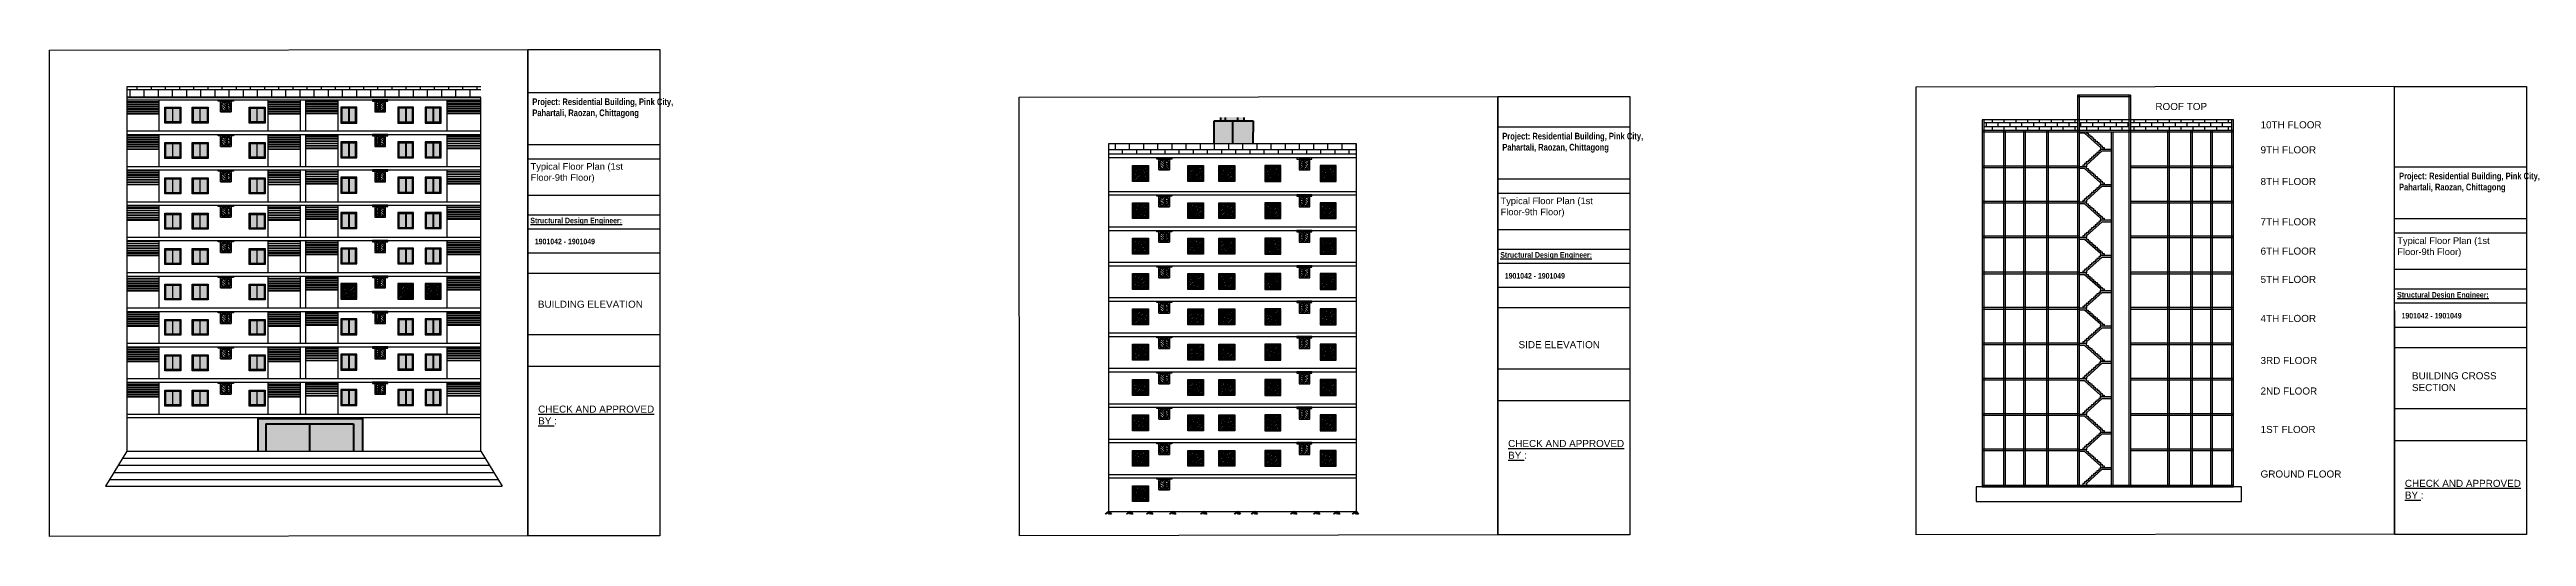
# Model space of a CAD drawing. Header units: inches. Extents: x 2674 to 28325, y -8016 to 21827.
# Drawn here: x 2678 to 19465, y 18524 to 21827 of the extents above; entities that cross this region are included whole.
import ezdxf

# ---------------------------------------------------------------- set-up
doc = ezdxf.new("R2010")
doc.units = ezdxf.units.IN
doc.header["$MEASUREMENT"] = 0
doc.layers.add('RB', color=7, linetype='Continuous')
doc.styles.get("Standard").update_dxf_attribs({"font": 'arial.ttf', "height": 12})
pattern_1 = [(45, (-760.158, 22707.1975), (3.977476, 14.584077), [18.75, -3.75, 0, -3.75])]
pattern_2 = [(135, (28842.406, 230285.227), (-21.87611604, 5.96621347), [28.125, -5.625, 0, -5.625])]
pattern_3 = [(135, (28842.406, 230525.227), (-21.87611604, 5.96621347), [28.125, -5.625, 0, -5.625])]
pattern_4 = [(135, (28842.406, 230765.227), (-21.87611604, 5.96621347), [28.125, -5.625, 0, -5.625])]
pattern_5 = [(135, (28842.406, 231005.227), (-21.87611604, 5.96621347), [28.125, -5.625, 0, -5.625])]
pattern_6 = [(135, (28842.406, 231245.227), (-21.87611604, 5.96621347), [28.125, -5.625, 0, -5.625])]
pattern_7 = [(135, (28842.406, 231485.227), (-21.87611604, 5.96621347), [28.125, -5.625, 0, -5.625])]
pattern_8 = [(135, (28842.406, 231725.227), (-21.87611604, 5.96621347), [28.125, -5.625, 0, -5.625])]
pattern_9 = [(135, (28842.406, 231965.227), (-21.87611604, 5.96621347), [28.125, -5.625, 0, -5.625])]
pattern_10 = [(135, (28842.406, 232201.227), (-21.87611604, 5.96621347), [28.125, -5.625, 0, -5.625])]
pattern_11 = [(45, (6448.66, 22451.664), (3.977476, 14.584077), [18.75, -3.75, 0, -3.75])]
pattern_12 = [(135, (35202.267, 229875.186), (-21.87611604, 5.96621347), [28.125, -5.625, 0, -5.625])]
pattern_13 = [(45, (6822.82, 22451.664), (3.977476, 14.584077), [18.75, -3.75, 0, -3.75])]
pattern_14 = [(45, (6448.66, 22691.664), (3.977476, 14.584077), [18.75, -3.75, 0, -3.75])]
pattern_15 = [(135, (35202.267, 230115.186), (-21.87611604, 5.96621347), [28.125, -5.625, 0, -5.625])]
pattern_16 = [(45, (6822.82, 22691.664), (3.977476, 14.584077), [18.75, -3.75, 0, -3.75])]
pattern_17 = [(45, (6448.66, 22931.664), (3.977476, 14.584077), [18.75, -3.75, 0, -3.75])]
pattern_18 = [(135, (35202.267, 230355.186), (-21.87611604, 5.96621347), [28.125, -5.625, 0, -5.625])]
pattern_19 = [(45, (6822.82, 22931.664), (3.977476, 14.584077), [18.75, -3.75, 0, -3.75])]
pattern_20 = [(45, (6448.66, 23171.664), (3.977476, 14.584077), [18.75, -3.75, 0, -3.75])]
pattern_21 = [(135, (35202.267, 230595.186), (-21.87611604, 5.96621347), [28.125, -5.625, 0, -5.625])]
pattern_22 = [(45, (6822.82, 23171.664), (3.977476, 14.584077), [18.75, -3.75, 0, -3.75])]
pattern_23 = [(45, (6448.66, 23411.664), (3.977476, 14.584077), [18.75, -3.75, 0, -3.75])]
pattern_24 = [(135, (35202.267, 230835.186), (-21.87611604, 5.96621347), [28.125, -5.625, 0, -5.625])]
pattern_25 = [(45, (6822.82, 23411.664), (3.977476, 14.584077), [18.75, -3.75, 0, -3.75])]
pattern_26 = [(45, (6448.66, 23651.664), (3.977476, 14.584077), [18.75, -3.75, 0, -3.75])]
pattern_27 = [(135, (35202.267, 231075.186), (-21.87611604, 5.96621347), [28.125, -5.625, 0, -5.625])]
pattern_28 = [(45, (6822.82, 23651.664), (3.977476, 14.584077), [18.75, -3.75, 0, -3.75])]
pattern_29 = [(45, (6448.66, 23891.664), (3.977476, 14.584077), [18.75, -3.75, 0, -3.75])]
pattern_30 = [(135, (35202.267, 231315.186), (-21.87611604, 5.96621347), [28.125, -5.625, 0, -5.625])]
pattern_31 = [(45, (6822.82, 23891.664), (3.977476, 14.584077), [18.75, -3.75, 0, -3.75])]
pattern_32 = [(45, (6448.66, 24131.664), (3.977476, 14.584077), [18.75, -3.75, 0, -3.75])]
pattern_33 = [(135, (35202.267, 231555.186), (-21.87611604, 5.96621347), [28.125, -5.625, 0, -5.625])]
pattern_34 = [(45, (6822.82, 24131.664), (3.977476, 14.584077), [18.75, -3.75, 0, -3.75])]
pattern_35 = [(45, (6448.66, 24383.664), (3.977476, 14.584077), [18.75, -3.75, 0, -3.75])]
pattern_36 = [(135, (35202.267, 231807.186), (-21.87611604, 5.96621347), [28.125, -5.625, 0, -5.625])]
pattern_37 = [(45, (6822.82, 24383.664), (3.977476, 14.584077), [18.75, -3.75, 0, -3.75])]
pattern_38 = [(135, (35202.267, 229635.267), (-21.87611604, 5.96621347), [28.125, -5.625, 0, -5.625])]
pattern_39 = [(50, (8845.225, 22479.4), (14.345204, -1.255043), [1.5, -16.5]), (355, (8845.225, 22479.4), (-2.775027, 15.043843), [1.2, -13.2]), (100.45144, (8846.421, 22479.295), (11.570177, 13.7888), [1.274804, -14.022842]), (46.1842, (8845.225, 22483.4), (21.344827, -3.310386), [2.25, -24.75]), (96.63564, (8847.004, 22483.124), (18.69324, 19.48237), [1.912207, -21.034275]), (351.18416, (8845.225, 22483.4), (18.69324, 19.48237), [1.8, -19.8]), (21, (8847.225, 22482.4), (11.938141, -8.052378), [1.5, -16.5]), (326, (8847.225, 22482.4), (4.866307, 14.503), [1.2, -13.2]), (71.45144, (8848.22, 22481.729), (16.804448, 6.450623), [1.274804, -14.022842]), (37.5, (8845.2255, 22479.4), (0.243197, 6.657877), [0, -13.04, 0, -13.4, 0, -13.25]), (7.5, (8845.2255, 22479.4), (5.261391, 7.888234), [0, -7.64, 0, -12.74, 0, -5.05]), (327.5, (8840.7655, 22479.4), (10.6764487, -0.4510974), [0, -5, 0, -15.6, 0, -20.7]), (317.5, (8838.765, 22479.4), (11.663723, 2.0021), [0, -6.5, 0, -10.36, 0, -14.7])]

msp = doc.modelspace()

# ---------------------------------------------------------------- texts
at = {"attachment_point": 1}
for s, insert, char_height, width in [('{\\fSwis721 LtCn BT|b1|i0|c0|p34;Project: Residential Building, Pink City, Pahartali, Raozan, Chittagong}', (5949.69, 21495.47), 45.03114, 1000.1158), ('{\\fSwis721 LtCn BT|b1|i0|c0|p34;Project: Residential Building, Pink City, Pahartali, Raozan, Chittagong}', (12523.28, 21262.23), 45.03114, 1000.1158), ('Typical Floor Plan (1st Floor-9th Floor)', (5938.16, 21056.61), 45.0311, 840.6448), ('{\\fSwis721 LtCn BT|b1|i0|c0|p34;Project: Residential Building, Pink City, Pahartali, Raozan, Chittagong}', (18600.75, 20991.88), 45.03114, 1000.1158), ('Typical Floor Plan (1st Floor-9th Floor)', (12511.75, 20823.37), 45.0311, 840.6448), ('{\\fSwis721 LtCn BT|b1|i0|c0|p34;\\LStructural Design Engineer:}', (5936.58, 20686.01), 37.5259, 485.5762), ('{\\fSwis721 LtCn BT|b1|i0|c0|p34;1901042 - 1901049}', (5966.96, 20543.74), 37.5259, 485.5762), ('Typical Floor Plan (1st Floor-9th Floor)', (18589.22, 20553.03), 45.0311, 840.6448), ('{\\fSwis721 LtCn BT|b1|i0|c0|p34;\\LStructural Design Engineer:}', (12510.17, 20452.76), 37.5259, 485.5762), ('{\\fSwis721 LtCn BT|b1|i0|c0|p34;1901042 - 1901049}', (12540.55, 20310.49), 37.5259, 485.5762), ('{\\fSwis721 LtCn BT|b1|i0|c0|p34;\\LStructural Design Engineer:}', (18587.64, 20182.42), 37.5259, 485.5762), ('{\\fSwis721 LtCn BT|b1|i0|c0|p34;1901042 - 1901049}', (18618.02, 20040.15), 37.5259, 485.5762)]:
    msp.add_mtext(s, dxfattribs=dict(at, insert=insert, char_height=char_height, width=width))
at = {"char_height": 48, "attachment_point": 1}
for s, width, heights, insert in [('ROOF TOP', 1096.6847, [0], (16949.97, 21464.81)), ('10TH FLOOR', 1096.6847, [0], (17662.4, 21340.65)), ('9TH FLOOR', 1096.6847, [0], (17662.4, 21170.97)), ('8TH FLOOR', 1096.6847, [0], (17662.4, 20955.77)), ('7TH FLOOR', 1096.6847, [0], (17662.4, 20682.62)), ('6TH FLOOR', 1096.6847, [0], (17662.4, 20483.97)), ('5TH FLOOR', 1096.6847, [0], (17662.4, 20291.97)), ('BUILDING ELEVATION', 728, [0], (5987.37, 20123.64)), ('4TH FLOOR', 1096.6847, [0], (17662.4, 20027.1)), ('SIDE ELEVATION', 728, [0], (12633.64, 19849.16)), ('3RD FLOOR', 1096.6847, [0], (17662.4, 19741.54)), ('2ND FLOOR', 1096.6847, [0], (17662.4, 19534.61)), ('BUILDING CROSS SECTION', 728, [0], (18688.57, 19638.08)), ('{\\LCHECK AND APPROVED \\PBY }:', 926.9107, [191.7], (5989.48, 19411.9)), ('{\\LCHECK AND APPROVED \\PBY }:', 926.9107, [191.7], (12563.07, 19178.66)), ('1ST FLOOR', 1096.6847, [0], (17662.4, 19273.88)), ('GROUND FLOOR', 1096.6847, [0], (17662.4, 18971.77)), ('{\\LCHECK AND APPROVED \\PBY }:', 926.9107, [191.7], (18640.54, 18908.32))]:
    msp.add_mtext_dynamic_manual_height_columns(s, width=width, gutter_width=240, heights=heights, dxfattribs=dict(at, insert=insert))

# ---------------------------------------------------------------- blocks, each defined once
blk = doc.blocks.new('*U12')
for p, q in [((1.5, 1.5), (1.5, 34.5)), ((1.5, 34.5), (18, 34.5)), ((18, 1.5), (1.5, 1.5)), ((18, 1.5), (18, 34.5)), ((18, 34.5), (34.5, 34.5)), ((34.5, 1.5), (18, 1.5)), ((34.5, 34.5), (34.5, 1.5))]:
    blk.add_line(p, q)
blk.add_lwpolyline([(0, 0), (0, 36), (36, 36), (36, 0)], close=True)
for points in [[(17, 33.5), (17, 2.5), (2.5, 2.5), (2.5, 33.5), (17, 33.5)], [(18, 33.5), (33.5, 33.5), (33.5, 2.5), (18, 2.5)]]:
    blk.add_lwpolyline(points)

# ---------------------------------------------------------------- hatches: boundary and pattern name
at = {"transparency": 33554687}
h = msp.add_hatch(dxfattribs=at)
h.set_pattern_fill('AR-B816', color=256, scale=6)
h.set_pattern_definition([(0, (-760.16, 22707.197), (0, 48), []), (90, (-760.16, 22707.197), (-48, 48), [48, -48])])
h.paths.add_polyline_path([(5601.5, 21574.58), (3201.5, 21574.58), (3201.5, 21502.58), (5601.5, 21502.58)])
h = msp.add_hatch(dxfattribs=at)
h.set_pattern_fill('AR-CONC', color=256, scale=2)
h.set_pattern_definition(pattern_39)
h.paths.add_polyline_path([(16433.44, 21506.39), (16421.44, 21506.39), (16421.44, 21350.39), (16433.44, 21350.39)])
h.paths.add_polyline_path([(16433.44, 21350.39), (16421.44, 21350.39), (16421.44, 21278.39), (16433.44, 21278.39)])
h.paths.add_polyline_path([(16781.44, 21506.39), (16769.44, 21506.39), (16769.44, 21350.39), (16781.44, 21350.39)])
h.paths.add_polyline_path([(16781.44, 21350.39), (16769.44, 21350.39), (16769.44, 21278.39), (16781.44, 21278.39)])
h.paths.add_polyline_path([(16769.44, 21518.39), (16433.44, 21518.39), (16433.44, 21506.39), (16769.44, 21506.39)])
h = msp.add_hatch(dxfattribs=at)
h.set_pattern_fill('ANSI36', color=256, scale=60)
h.set_pattern_definition(pattern_1)
h.paths.add_polyline_path([(3560, 20229.08), (3513.5, 20229.08), (3513.5, 20136.08), (3560, 20136.08)])
h.paths.add_polyline_path([(3510.5, 20229.08), (3467, 20229.08), (3467, 20136.08), (3510.5, 20136.08)])
h.paths.add_polyline_path([(3560, 19989.08), (3513.5, 19989.08), (3513.5, 19896.08), (3560, 19896.08)])
h.paths.add_polyline_path([(3510.5, 19989.08), (3467, 19989.08), (3467, 19896.08), (3510.5, 19896.08)])
h.paths.add_polyline_path([(3510.5, 19749.08), (3467, 19749.08), (3467, 19656.08), (3510.5, 19656.08)])
h.paths.add_polyline_path([(3560, 19749.08), (3513.5, 19749.08), (3513.5, 19656.08), (3560, 19656.08)])
h.paths.add_polyline_path([(3560, 19509.08), (3513.5, 19509.08), (3513.5, 19416.08), (3560, 19416.08)])
h.paths.add_polyline_path([(3510.5, 19509.08), (3467, 19509.08), (3467, 19416.08), (3510.5, 19416.08)])
h.paths.add_polyline_path([(3560, 20469.08), (3513.5, 20469.08), (3513.5, 20376.08), (3560, 20376.08)])
h.paths.add_polyline_path([(3510.5, 20469.08), (3467, 20469.08), (3467, 20376.08), (3510.5, 20376.08)])
h.paths.add_polyline_path([(3560, 20709.08), (3513.5, 20709.08), (3513.5, 20616.08), (3560, 20616.08)])
h.paths.add_polyline_path([(3510.5, 20709.08), (3467, 20709.08), (3467, 20616.08), (3510.5, 20616.08)])
h.paths.add_polyline_path([(3560, 20949.08), (3513.5, 20949.08), (3513.5, 20856.08), (3560, 20856.08)])
h.paths.add_polyline_path([(3510.5, 20949.08), (3467, 20949.08), (3467, 20856.08), (3510.5, 20856.08)])
h.paths.add_polyline_path([(3560, 21189.08), (3513.5, 21189.08), (3513.5, 21096.08), (3560, 21096.08)])
h.paths.add_polyline_path([(3510.5, 21189.08), (3467, 21189.08), (3467, 21096.08), (3510.5, 21096.08)])
h.paths.add_polyline_path([(3560, 21429.08), (3513.5, 21429.08), (3513.5, 21336.08), (3560, 21336.08)])
h.paths.add_polyline_path([(3510.5, 21429.08), (3467, 21429.08), (3467, 21336.08), (3510.5, 21336.08)])
h = msp.add_hatch(dxfattribs=at)
h.set_pattern_fill('ANSI36', color=256, scale=60)
h.set_pattern_definition([(45, (-574.158, 22707.1975), (3.977476, 14.584077), [18.75, -3.75, 0, -3.75])])
h.paths.add_polyline_path([(3699.5, 20136.08), (3746, 20136.08), (3746, 20229.08), (3699.5, 20229.08)])
h.paths.add_polyline_path([(3696.5, 20229.08), (3653, 20229.08), (3653, 20136.08), (3696.5, 20136.08)])
h.paths.add_polyline_path([(3746, 19989.08), (3699.5, 19989.08), (3699.5, 19896.08), (3746, 19896.08)])
h.paths.add_polyline_path([(3696.5, 19989.08), (3653, 19989.08), (3653, 19896.08), (3696.5, 19896.08)])
h.paths.add_polyline_path([(3696.5, 19749.08), (3653, 19749.08), (3653, 19656.08), (3696.5, 19656.08)])
h.paths.add_polyline_path([(3746, 19749.08), (3699.5, 19749.08), (3699.5, 19656.08), (3746, 19656.08)])
h.paths.add_polyline_path([(3746, 19509.08), (3699.5, 19509.08), (3699.5, 19416.08), (3746, 19416.08)])
h.paths.add_polyline_path([(3696.5, 19509.08), (3653, 19509.08), (3653, 19416.08), (3696.5, 19416.08)])
h.paths.add_polyline_path([(3699.5, 20376.08), (3746, 20376.08), (3746, 20469.08), (3699.5, 20469.08)])
h.paths.add_polyline_path([(3653, 20376.08), (3696.5, 20376.08), (3696.5, 20469.08), (3653, 20469.08)])
h.paths.add_polyline_path([(3699.5, 20616.08), (3746, 20616.08), (3746, 20709.08), (3699.5, 20709.08)])
h.paths.add_polyline_path([(3696.5, 20709.08), (3653, 20709.08), (3653, 20616.08), (3696.5, 20616.08)])
h.paths.add_polyline_path([(3699.5, 20856.08), (3746, 20856.08), (3746, 20949.08), (3699.5, 20949.08)])
h.paths.add_polyline_path([(3696.5, 20949.08), (3653, 20949.08), (3653, 20856.08), (3696.5, 20856.08)])
h.paths.add_polyline_path([(3699.5, 21096.08), (3746, 21096.08), (3746, 21189.08), (3699.5, 21189.08)])
h.paths.add_polyline_path([(3653, 21096.08), (3696.5, 21096.08), (3696.5, 21189.08), (3653, 21189.08)])
h.paths.add_polyline_path([(3746, 21429.08), (3699.5, 21429.08), (3699.5, 21336.08), (3746, 21336.08)])
h.paths.add_polyline_path([(3696.5, 21429.08), (3653, 21429.08), (3653, 21336.08), (3696.5, 21336.08)])
at = {"true_color": 0x000000}
h = msp.add_hatch(dxfattribs=at)
h.set_pattern_fill('ANSI36', color=18, scale=90, angle=90, style=0)
h.set_pattern_definition(pattern_10)
h.paths.add_polyline_path([(3872.5, 21468.58), (3845.5, 21468.58), (3845.5, 21414.58), (3872.5, 21414.58)])
h = msp.add_hatch(dxfattribs=at)
h.set_pattern_fill('ANSI36', color=18, scale=90, angle=90, style=0)
h.set_pattern_definition(pattern_10)
h.paths.add_polyline_path([(3899.5, 21468.58), (3881.5, 21468.58), (3881.5, 21414.58), (3899.5, 21414.58)])
at = {"transparency": 33554687}
h = msp.add_hatch(dxfattribs=at)
h.set_pattern_fill('ANSI36', color=256, scale=60)
h.set_pattern_definition([(45, (-188.158, 22707.1975), (3.977476, 14.584077), [18.75, -3.75, 0, -3.75])])
h.paths.add_polyline_path([(4132, 20229.08), (4085.5, 20229.08), (4085.5, 20136.08), (4132, 20136.08)])
h.paths.add_polyline_path([(4082.5, 20229.08), (4039, 20229.08), (4039, 20136.08), (4082.5, 20136.08)])
h.paths.add_polyline_path([(4132, 19989.08), (4085.5, 19989.08), (4085.5, 19896.08), (4132, 19896.08)])
h.paths.add_polyline_path([(4082.5, 19989.08), (4039, 19989.08), (4039, 19896.08), (4082.5, 19896.08)])
h.paths.add_polyline_path([(4082.5, 19749.08), (4039, 19749.08), (4039, 19656.08), (4082.5, 19656.08)])
h.paths.add_polyline_path([(4132, 19749.08), (4085.5, 19749.08), (4085.5, 19656.08), (4132, 19656.08)])
h.paths.add_polyline_path([(4132, 19509.08), (4085.5, 19509.08), (4085.5, 19416.08), (4132, 19416.08)])
h.paths.add_polyline_path([(4082.5, 19509.08), (4039, 19509.08), (4039, 19416.08), (4082.5, 19416.08)])
h.paths.add_polyline_path([(4132, 20469.08), (4085.5, 20469.08), (4085.5, 20376.08), (4132, 20376.08)])
h.paths.add_polyline_path([(4082.5, 20469.08), (4039, 20469.08), (4039, 20376.08), (4082.5, 20376.08)])
h.paths.add_polyline_path([(4132, 20709.08), (4085.5, 20709.08), (4085.5, 20616.08), (4132, 20616.08)])
h.paths.add_polyline_path([(4082.5, 20709.08), (4039, 20709.08), (4039, 20616.08), (4082.5, 20616.08)])
h.paths.add_polyline_path([(4132, 20949.08), (4085.5, 20949.08), (4085.5, 20856.08), (4132, 20856.08)])
h.paths.add_polyline_path([(4082.5, 20949.08), (4039, 20949.08), (4039, 20856.08), (4082.5, 20856.08)])
h.paths.add_polyline_path([(4132, 21189.08), (4085.5, 21189.08), (4085.5, 21096.08), (4132, 21096.08)])
h.paths.add_polyline_path([(4082.5, 21189.08), (4039, 21189.08), (4039, 21096.08), (4082.5, 21096.08)])
h.paths.add_polyline_path([(4132, 21429.08), (4085.5, 21429.08), (4085.5, 21336.08), (4132, 21336.08)])
h.paths.add_polyline_path([(4082.5, 21429.08), (4039, 21429.08), (4039, 21336.08), (4082.5, 21336.08)])
h = msp.add_hatch(dxfattribs=at)
h.set_pattern_fill('ANSI36', color=256, scale=60)
h.set_pattern_definition(pattern_1)
h.paths.add_polyline_path([(4752, 21429.08), (4708.5, 21429.08), (4708.5, 21336.08), (4752, 21336.08)])
h.paths.add_polyline_path([(4705.5, 21429.08), (4659, 21429.08), (4659, 21336.08), (4705.5, 21336.08)])
h.paths.add_polyline_path([(4752, 21193.08), (4708.5, 21193.08), (4708.5, 21100.08), (4752, 21100.08)])
h.paths.add_polyline_path([(4705.5, 21193.08), (4659, 21193.08), (4659, 21100.08), (4705.5, 21100.08)])
h.paths.add_polyline_path([(5091.5, 21429.08), (5045, 21429.08), (5045, 21336.08), (5091.5, 21336.08)])
h.paths.add_polyline_path([(5138, 21429.08), (5094.5, 21429.08), (5094.5, 21336.08), (5138, 21336.08)])
h.paths.add_polyline_path([(5277.5, 21429.08), (5231, 21429.08), (5231, 21336.08), (5277.5, 21336.08)])
h.paths.add_polyline_path([(5324, 21429.08), (5280.5, 21429.08), (5280.5, 21336.08), (5324, 21336.08)])
h.paths.add_polyline_path([(5324, 21193.08), (5280.5, 21193.08), (5280.5, 21100.08), (5324, 21100.08)])
h.paths.add_polyline_path([(5277.5, 21193.08), (5231, 21193.08), (5231, 21100.08), (5277.5, 21100.08)])
h.paths.add_polyline_path([(5138, 21193.08), (5094.5, 21193.08), (5094.5, 21100.08), (5138, 21100.08)])
h.paths.add_polyline_path([(5091.5, 21193.08), (5045, 21193.08), (5045, 21100.08), (5091.5, 21100.08)])
h.paths.add_polyline_path([(5138, 20953.08), (5094.5, 20953.08), (5094.5, 20860.08), (5138, 20860.08)])
h.paths.add_polyline_path([(5091.5, 20953.08), (5045, 20953.08), (5045, 20860.08), (5091.5, 20860.08)])
h.paths.add_polyline_path([(5324, 20953.08), (5280.5, 20953.08), (5280.5, 20860.08), (5324, 20860.08)])
h.paths.add_polyline_path([(5277.5, 20953.08), (5231, 20953.08), (5231, 20860.08), (5277.5, 20860.08)])
h.paths.add_polyline_path([(4752, 20953.08), (4708.5, 20953.08), (4708.5, 20860.08), (4752, 20860.08)])
h.paths.add_polyline_path([(4705.5, 20953.08), (4659, 20953.08), (4659, 20860.08), (4705.5, 20860.08)])
h.paths.add_polyline_path([(4752, 20713.08), (4708.5, 20713.08), (4708.5, 20620.08), (4752, 20620.08)])
h.paths.add_polyline_path([(4705.5, 20713.08), (4659, 20713.08), (4659, 20620.08), (4705.5, 20620.08)])
h.paths.add_polyline_path([(5138, 20713.08), (5094.5, 20713.08), (5094.5, 20620.08), (5138, 20620.08)])
h.paths.add_polyline_path([(5091.5, 20713.08), (5045, 20713.08), (5045, 20620.08), (5091.5, 20620.08)])
h.paths.add_polyline_path([(5277.5, 20713.08), (5231, 20713.08), (5231, 20620.08), (5277.5, 20620.08)])
h.paths.add_polyline_path([(5324, 20713.08), (5280.5, 20713.08), (5280.5, 20620.08), (5324, 20620.08)])
h.paths.add_polyline_path([(5324, 20473.08), (5280.5, 20473.08), (5280.5, 20380.08), (5324, 20380.08)])
h.paths.add_polyline_path([(5277.5, 20473.08), (5231, 20473.08), (5231, 20380.08), (5277.5, 20380.08)])
h.paths.add_polyline_path([(5138, 20473.08), (5094.5, 20473.08), (5094.5, 20380.08), (5138, 20380.08)])
h.paths.add_polyline_path([(5091.5, 20473.08), (5045, 20473.08), (5045, 20380.08), (5091.5, 20380.08)])
h.paths.add_polyline_path([(4752, 20473.08), (4708.5, 20473.08), (4708.5, 20380.08), (4752, 20380.08)])
h.paths.add_polyline_path([(4705.5, 20473.08), (4659, 20473.08), (4659, 20380.08), (4705.5, 20380.08)])
h.paths.add_polyline_path([(5373.5, 20290.58), (4969.5, 20290.58), (4969.5, 20281.58), (4954.5, 20281.58), (4954.5, 20209.58), (4909.5, 20209.58), (4882.5, 20209.58), (4882.5, 20281.58), (4867.5, 20281.58), (4867.5, 20290.58), (4631.5, 20290.58), (4631.5, 20074.58), (5373.5, 20074.58)], flags=17)
h.paths.add_polyline_path([(4708.5, 20140.08), (4752, 20140.08), (4752, 20233.08), (4708.5, 20233.08)], flags=0)
h.paths.add_polyline_path([(4705.5, 20137.08), (4755, 20137.08), (4755, 20236.08), (4705.5, 20236.08)], flags=0)
h.paths.add_polyline_path([(4759.5, 20240.58), (4651.5, 20240.58), (4651.5, 20132.58), (4759.5, 20132.58)], flags=0)
h.paths.add_polyline_path([(5037.5, 20240.58), (5145.5, 20240.58), (5145.5, 20132.58), (5037.5, 20132.58)], flags=0)
h.paths.add_polyline_path([(5042, 20236.08), (5091.5, 20236.08), (5141, 20236.08), (5141, 20137.08), (5091.5, 20137.08), (5042, 20137.08)], flags=0)
h.paths.add_polyline_path([(5045, 20233.08), (5091.5, 20233.08), (5091.5, 20140.08), (5045, 20140.08)], flags=0)
h.paths.add_polyline_path([(5094.5, 20233.08), (5138, 20233.08), (5138, 20140.08), (5094.5, 20140.08)], flags=0)
h.paths.add_polyline_path([(5223.5, 20240.58), (5331.5, 20240.58), (5331.5, 20132.58), (5223.5, 20132.58)], flags=0)
h.paths.add_polyline_path([(5228, 20236.08), (5277.5, 20236.08), (5327, 20236.08), (5327, 20137.08), (5277.5, 20137.08), (5228, 20137.08)], flags=0)
h.paths.add_polyline_path([(5231, 20233.08), (5277.5, 20233.08), (5277.5, 20140.08), (5231, 20140.08)], flags=0)
h.paths.add_polyline_path([(5280.5, 20233.08), (5324, 20233.08), (5324, 20140.08), (5280.5, 20140.08)], flags=0)
h.paths.add_polyline_path([(5373.5, 20290.58), (4969.5, 20290.58), (4969.5, 20281.58), (4954.5, 20281.58), (4954.5, 20209.58), (4882.5, 20209.58), (4882.5, 20281.58), (4867.5, 20281.58), (4867.5, 20290.58), (4631.5, 20290.58), (4631.5, 20074.58), (5373.5, 20074.58)], flags=17)
h.paths.add_polyline_path([(4759.5, 20132.58), (4651.5, 20132.58), (4651.5, 20240.58), (4759.5, 20240.58)], flags=0)
h.paths.add_polyline_path([(4755, 20137.08), (4705.5, 20137.08), (4656, 20137.08), (4656, 20236.08), (4705.5, 20236.08), (4755, 20236.08)], flags=0)
h.paths.add_polyline_path([(4752, 20140.08), (4708.5, 20140.08), (4708.5, 20233.08), (4752, 20233.08)], flags=0)
h.paths.add_polyline_path([(4705.5, 20140.08), (4659, 20140.08), (4659, 20233.08), (4705.5, 20233.08)], flags=0)
h.paths.add_polyline_path([(4752, 19993.08), (4708.5, 19993.08), (4708.5, 19900.08), (4752, 19900.08)])
h.paths.add_polyline_path([(4705.5, 19993.08), (4659, 19993.08), (4659, 19900.08), (4705.5, 19900.08)])
h.paths.add_polyline_path([(5138, 19993.08), (5094.5, 19993.08), (5094.5, 19900.08), (5138, 19900.08)])
h.paths.add_polyline_path([(5091.5, 19993.08), (5045, 19993.08), (5045, 19900.08), (5091.5, 19900.08)])
h.paths.add_polyline_path([(5324, 19993.08), (5280.5, 19993.08), (5280.5, 19900.08), (5324, 19900.08)])
h.paths.add_polyline_path([(5277.5, 19993.08), (5231, 19993.08), (5231, 19900.08), (5277.5, 19900.08)])
h.paths.add_polyline_path([(5277.5, 20233.08), (5231, 20233.08), (5231, 20140.08), (5277.5, 20140.08)], flags=0)
h.paths.add_polyline_path([(5324, 20233.08), (5280.5, 20233.08), (5280.5, 20140.08), (5324, 20140.08)], flags=0)
h.paths.add_polyline_path([(5324, 19753.08), (5280.5, 19753.08), (5280.5, 19660.08), (5324, 19660.08)])
h.paths.add_polyline_path([(5277.5, 19753.08), (5231, 19753.08), (5231, 19660.08), (5277.5, 19660.08)])
h.paths.add_polyline_path([(5138, 19753.08), (5094.5, 19753.08), (5094.5, 19660.08), (5138, 19660.08)])
h.paths.add_polyline_path([(5091.5, 19753.08), (5045, 19753.08), (5045, 19660.08), (5091.5, 19660.08)])
h.paths.add_polyline_path([(4752, 19753.08), (4708.5, 19753.08), (4708.5, 19660.08), (4752, 19660.08)])
h.paths.add_polyline_path([(4705.5, 19753.08), (4659, 19753.08), (4659, 19660.08), (4705.5, 19660.08)])
h.paths.add_polyline_path([(4705.5, 19513.08), (4659, 19513.08), (4659, 19420.08), (4705.5, 19420.08)])
h.paths.add_polyline_path([(4752, 19513.08), (4708.5, 19513.08), (4708.5, 19420.08), (4752, 19420.08)])
h.paths.add_polyline_path([(5138, 19513.08), (5094.5, 19513.08), (5094.5, 19420.08), (5138, 19420.08)])
h.paths.add_polyline_path([(5091.5, 19513.08), (5045, 19513.08), (5045, 19420.08), (5091.5, 19420.08)])
h.paths.add_polyline_path([(5324, 19513.08), (5280.5, 19513.08), (5280.5, 19420.08), (5324, 19420.08)])
h.paths.add_polyline_path([(5277.5, 19513.08), (5231, 19513.08), (5231, 19420.08), (5277.5, 19420.08)])
at = {"true_color": 0x000000}
h = msp.add_hatch(dxfattribs=at)
h.set_pattern_fill('ANSI36', color=18, scale=90, angle=90, style=0)
h.set_pattern_definition(pattern_10)
h.paths.add_polyline_path([(4891.5, 21468.58), (4909.5, 21468.58), (4909.5, 21414.58), (4891.5, 21414.58)])
h = msp.add_hatch(dxfattribs=at)
h.set_pattern_fill('ANSI36', color=18, scale=90, angle=90, style=0)
h.set_pattern_definition(pattern_10)
h.paths.add_polyline_path([(4918.5, 21468.58), (4918.5, 21414.58), (4945.5, 21414.58), (4945.5, 21468.58)])
at = {"lineweight": 100, "true_color": 0x636466}
h = msp.add_hatch(color=251, dxfattribs=at)
h.dxf.hatch_style = 1
h.paths.add_polyline_path([(10698.09, 21342.7), (10571.21, 21342.7), (10571.21, 21188.54), (10698.09, 21188.54)])
h.paths.add_polyline_path([(10834.75, 21342.7), (10698.09, 21342.7), (10698.09, 21188.54), (10833.63, 21188.54)])
h.paths.add_polyline_path([(10730.81, 21366.4), (10647.27, 21366.4), (10647.27, 21342.7), (10698.09, 21342.7), (10730.81, 21342.7)])
h.paths.add_polyline_path([(10647.27, 21366.4), (10614.55, 21366.4), (10614.55, 21342.7), (10647.27, 21342.7)])
h.paths.add_polyline_path([(10770.87, 21366.4), (10730.81, 21366.4), (10730.81, 21342.7), (10770.87, 21342.7)])
at = {"transparency": 33554687}
h = msp.add_hatch(dxfattribs=at)
h.set_pattern_fill('AR-BRSTD', color=256, scale=10)
h.set_pattern_definition([(0, (8845.225, 22479.4), (0, 26.67), []), (90, (8845.225, 22479.4), (-40, 26.67), [26.67, -26.67])])
h.paths.add_polyline_path([(15787.36, 21350.39), (15787.36, 21278.39), (16421.44, 21278.39), (16421.44, 21350.39)])
h.paths.add_polyline_path([(16433.44, 21350.39), (16433.44, 21278.39), (16769.44, 21278.39), (16769.44, 21350.39)])
h.paths.add_polyline_path([(16781.44, 21350.39), (16781.44, 21278.39), (17467.36, 21278.39), (17467.36, 21350.39)])
at = {"true_color": 0x000000}
h = msp.add_hatch(dxfattribs=at)
h.set_pattern_fill('ANSI36', color=18, scale=90, angle=90, style=0)
h.set_pattern_definition(pattern_9)
h.paths.add_polyline_path([(3872.5, 21232.58), (3845.5, 21232.58), (3845.5, 21178.58), (3872.5, 21178.58)])
h = msp.add_hatch(dxfattribs=at)
h.set_pattern_fill('ANSI36', color=18, scale=90, angle=90, style=0)
h.set_pattern_definition(pattern_9)
h.paths.add_polyline_path([(3899.5, 21232.58), (3881.5, 21232.58), (3881.5, 21178.58), (3899.5, 21178.58)])
h = msp.add_hatch(dxfattribs=at)
h.set_pattern_fill('ANSI36', color=18, scale=90, angle=90, style=0)
h.set_pattern_definition(pattern_9)
h.paths.add_polyline_path([(4891.5, 21232.58), (4909.5, 21232.58), (4909.5, 21178.58), (4891.5, 21178.58)])
h = msp.add_hatch(dxfattribs=at)
h.set_pattern_fill('ANSI36', color=18, scale=90, angle=90, style=0)
h.set_pattern_definition(pattern_9)
h.paths.add_polyline_path([(4918.5, 21232.58), (4918.5, 21178.58), (4945.5, 21178.58), (4945.5, 21232.58)])
at = {"transparency": 33554687}
h = msp.add_hatch(dxfattribs=at)
h.set_pattern_fill('AR-B816', color=256, scale=6)
h.set_pattern_definition([(0, (13069.81, 21820.89), (0, 48), []), (90, (13069.81, 21820.89), (-48, 48), [48, -48])])
h.paths.add_polyline_path([(11535.2, 21116.54), (11535.2, 21188.54), (9855.2, 21188.54), (9855.2, 21116.54)])
h = msp.add_hatch(dxfattribs=at)
h.set_pattern_fill('AR-CONC', color=256, scale=2)
h.set_pattern_definition(pattern_39)
h.paths.add_polyline_path([(15787.36, 21026.39), (15775.36, 21026.39), (15775.36, 20798.39), (15787.36, 20798.39)])
h.paths.add_polyline_path([(15787.36, 21266.39), (15775.36, 21266.39), (15775.36, 21038.39), (15787.36, 21038.39)])
h = msp.add_hatch(dxfattribs=at)
h.set_pattern_fill('AR-CONC', color=256, scale=2)
h.set_pattern_definition(pattern_39)
h.paths.add_polyline_path([(16421.44, 21278.39), (15787.36, 21278.39), (15787.36, 21266.39), (16421.44, 21266.39)])
h.paths.add_polyline_path([(15919.36, 21038.39), (15787.36, 21038.39), (15787.36, 21026.39), (15919.36, 21026.39)])
h.paths.add_polyline_path([(16055.44, 21038.39), (15931.36, 21038.39), (15931.36, 21026.39), (16055.44, 21026.39)])
h.paths.add_polyline_path([(16211.44, 21038.39), (16067.44, 21038.39), (16067.44, 21026.39), (16211.44, 21026.39)])
h.paths.add_polyline_path([(16421.44, 21038.39), (16223.44, 21038.39), (16223.44, 21026.39), (16421.44, 21026.39)])
h.paths.add_polyline_path([(15919.36, 20798.39), (15787.36, 20798.39), (15787.36, 20786.39), (15919.36, 20786.39)])
h.paths.add_polyline_path([(16055.44, 20798.39), (15931.36, 20798.39), (15931.36, 20786.39), (16055.44, 20786.39)])
h.paths.add_polyline_path([(16211.44, 20798.39), (16067.44, 20798.39), (16067.44, 20786.39), (16211.44, 20786.39)])
h.paths.add_polyline_path([(16421.44, 20798.39), (16223.44, 20798.39), (16223.44, 20786.39), (16421.44, 20786.39)])
h = msp.add_hatch(dxfattribs=at)
h.set_pattern_fill('AR-CONC', color=256, scale=2)
h.set_pattern_definition(pattern_39)
h.paths.add_polyline_path([(15931.36, 19106.39), (15919.36, 19106.39), (15919.36, 18872.39), (15931.36, 18872.39)])
h.paths.add_polyline_path([(15931.36, 19346.39), (15919.36, 19346.39), (15919.36, 19118.39), (15931.36, 19118.39)])
h.paths.add_polyline_path([(15931.36, 19586.39), (15919.36, 19586.39), (15919.36, 19358.39), (15931.36, 19358.39)])
h.paths.add_polyline_path([(15931.36, 19826.39), (15919.36, 19826.39), (15919.36, 19598.39), (15931.36, 19598.39)])
h.paths.add_polyline_path([(15931.36, 20066.39), (15919.36, 20066.39), (15919.36, 19838.39), (15931.36, 19838.39)])
h.paths.add_polyline_path([(15931.36, 20306.39), (15919.36, 20306.39), (15919.36, 20078.39), (15931.36, 20078.39)])
h.paths.add_polyline_path([(15931.36, 20552.39), (15919.36, 20552.39), (15919.36, 20318.39), (15931.36, 20318.39)])
h.paths.add_polyline_path([(15931.36, 20786.39), (15919.36, 20786.39), (15919.36, 20564.39), (15931.36, 20564.39)])
h.paths.add_polyline_path([(15931.36, 21026.39), (15919.36, 21026.39), (15919.36, 20798.39), (15931.36, 20798.39)])
h.paths.add_polyline_path([(15931.36, 21266.39), (15919.36, 21266.39), (15919.36, 21038.39), (15931.36, 21038.39)])
h = msp.add_hatch(dxfattribs=at)
h.set_pattern_fill('AR-CONC', color=256, scale=2)
h.set_pattern_definition(pattern_39)
h.paths.add_polyline_path([(16067.44, 20066.39), (16055.44, 20066.39), (16055.44, 19838.39), (16067.44, 19838.39)])
h.paths.add_polyline_path([(16067.44, 20306.39), (16055.44, 20306.39), (16055.44, 20078.39), (16067.44, 20078.39)])
h.paths.add_polyline_path([(16067.44, 20552.39), (16055.44, 20552.39), (16055.44, 20318.39), (16067.44, 20318.39)])
h.paths.add_polyline_path([(16067.44, 20786.39), (16055.44, 20786.39), (16055.44, 20564.39), (16067.44, 20564.39)])
h.paths.add_polyline_path([(16067.44, 21026.39), (16055.44, 21026.39), (16055.44, 20798.39), (16067.44, 20798.39)])
h.paths.add_polyline_path([(16067.44, 21266.39), (16055.44, 21266.39), (16055.44, 21038.39), (16067.44, 21038.39)])
h = msp.add_hatch(dxfattribs=at)
h.set_pattern_fill('AR-CONC', color=256, scale=2)
h.set_pattern_definition(pattern_39)
h.paths.add_polyline_path([(16223.44, 21266.39), (16211.44, 21266.39), (16211.44, 21038.39), (16223.44, 21038.39)])
h.paths.add_polyline_path([(16433.44, 21266.39), (16421.44, 21266.39), (16421.44, 21038.39), (16433.44, 21038.39)])
h.paths.add_polyline_path([(16433.44, 21026.39), (16421.44, 21026.39), (16421.44, 20798.39), (16433.44, 20798.39)])
h.paths.add_polyline_path([(16223.44, 21026.39), (16211.44, 21026.39), (16211.44, 20798.39), (16223.44, 20798.39)])
h.paths.add_polyline_path([(16223.44, 20786.39), (16211.44, 20786.39), (16211.44, 20564.39), (16223.44, 20564.39)])
h.paths.add_polyline_path([(16433.44, 20786.39), (16421.44, 20786.39), (16421.44, 20564.39), (16433.44, 20564.39)])
h.paths.add_polyline_path([(16433.44, 20552.39), (16421.44, 20552.39), (16421.44, 20318.39), (16433.44, 20318.39)])
h.paths.add_polyline_path([(16223.44, 20552.39), (16211.44, 20552.39), (16211.44, 20318.39), (16223.44, 20318.39)])
h.paths.add_polyline_path([(16223.44, 20306.39), (16211.44, 20306.39), (16211.44, 20078.39), (16223.44, 20078.39)])
h.paths.add_polyline_path([(16433.44, 20306.39), (16421.44, 20306.39), (16421.44, 20078.39), (16433.44, 20078.39)])
h.paths.add_polyline_path([(16433.44, 20066.39), (16421.44, 20066.39), (16421.44, 19838.39), (16433.44, 19838.39)])
h.paths.add_polyline_path([(16223.44, 20066.39), (16211.44, 20066.39), (16211.44, 19838.39), (16223.44, 19838.39)])
h.paths.add_polyline_path([(16223.44, 19826.39), (16211.44, 19826.39), (16211.44, 19598.39), (16223.44, 19598.39)])
h.paths.add_polyline_path([(16433.44, 19826.39), (16421.44, 19826.39), (16421.44, 19598.39), (16433.44, 19598.39)])
h.paths.add_polyline_path([(16433.44, 19586.39), (16421.44, 19586.39), (16421.44, 19358.39), (16433.44, 19358.39)])
h.paths.add_polyline_path([(16223.44, 19586.39), (16211.44, 19586.39), (16211.44, 19358.39), (16223.44, 19358.39)])
h.paths.add_polyline_path([(16223.44, 19346.39), (16211.44, 19346.39), (16211.44, 19118.39), (16223.44, 19118.39)])
h.paths.add_polyline_path([(16433.44, 19346.39), (16421.44, 19346.39), (16421.44, 19118.39), (16433.44, 19118.39)])
h.paths.add_polyline_path([(16433.44, 19106.39), (16421.44, 19106.39), (16421.44, 18872.39), (16433.44, 18872.39)])
h.paths.add_polyline_path([(16223.44, 19106.39), (16211.44, 19106.39), (16211.44, 18872.39), (16223.44, 18872.39)])
h = msp.add_hatch(dxfattribs=at)
h.set_pattern_fill('AR-CONC', color=256, scale=2)
h.set_pattern_definition(pattern_39)
h.paths.add_polyline_path([(16506.07, 21009.2), (16494.07, 21009.2), (16494.07, 21019.96), (16482.07, 21019.96), (16482.07, 21032.39), (16433.44, 21032.39), (16433.44, 21019.39), (16470.07, 21019.39), (16577.44, 20923.15), (16577.44, 20912.39), (16602.07, 20912.39), (16602.07, 20923.15), (16590.07, 20923.15), (16590.07, 20933.9), (16578.07, 20933.9), (16578.07, 20944.66), (16566.07, 20944.66), (16566.07, 20955.42), (16554.07, 20955.42), (16554.07, 20966.17), (16542.07, 20966.17), (16542.07, 20976.93), (16530.07, 20976.93), (16530.07, 20987.69), (16518.07, 20987.69), (16518.07, 20998.45), (16506.07, 20998.45)])
h.paths.add_polyline_path([(16482.07, 21043.15), (16589.44, 21139.39), (16649.44, 21139.39), (16649.44, 21152.39), (16577.44, 21152.39), (16577.44, 21139.96), (16565.44, 21139.96), (16565.44, 21129.2), (16553.44, 21129.2), (16553.44, 21118.45), (16541.44, 21118.45), (16541.44, 21107.69), (16529.44, 21107.69), (16529.44, 21096.93), (16517.44, 21096.93), (16517.44, 21086.17), (16505.44, 21086.17), (16505.44, 21075.42), (16493.44, 21075.42), (16493.44, 21064.66), (16481.44, 21064.66), (16481.44, 21053.9), (16469.44, 21053.9), (16469.44, 21043.15), (16457.44, 21043.15), (16457.44, 21032.39), (16482.07, 21032.39)])
h.paths.add_polyline_path([(16590.07, 21173.9), (16578.07, 21173.9), (16578.07, 21184.66), (16566.07, 21184.66), (16566.07, 21195.42), (16554.07, 21195.42), (16554.07, 21206.17), (16542.07, 21206.17), (16542.07, 21216.93), (16530.07, 21216.93), (16530.07, 21227.69), (16518.07, 21227.69), (16518.07, 21238.45), (16506.07, 21238.45), (16506.07, 21249.2), (16494.07, 21249.2), (16494.07, 21259.96), (16482.07, 21259.96), (16482.07, 21266.39), (16433.44, 21266.39), (16433.44, 21259.39), (16470.07, 21259.39), (16577.44, 21163.15), (16577.44, 21152.39), (16602.07, 21152.39), (16602.07, 21163.15), (16590.07, 21163.15)])
h = msp.add_hatch(dxfattribs=at)
h.set_pattern_fill('AR-CONC', color=256, scale=2)
h.set_pattern_definition(pattern_39)
h.paths.add_polyline_path([(17043.28, 21026.39), (17031.28, 21026.39), (17031.28, 20798.39), (17043.28, 20798.39)])
h.paths.add_polyline_path([(17467.36, 21278.39), (16781.44, 21278.39), (16781.44, 21266.39), (17467.36, 21266.39)])
h.paths.add_polyline_path([(17031.28, 21038.39), (16781.44, 21038.39), (16781.44, 21026.39), (17031.28, 21026.39)])
h.paths.add_polyline_path([(17031.28, 20798.39), (16781.44, 20798.39), (16781.44, 20786.39), (17031.28, 20786.39)])
h.paths.add_polyline_path([(17031.28, 20564.39), (16781.44, 20564.39), (16781.44, 20552.39), (17031.28, 20552.39)])
h.paths.add_polyline_path([(17031.28, 20318.39), (16781.44, 20318.39), (16781.44, 20306.39), (17031.28, 20306.39)])
h.paths.add_polyline_path([(17031.28, 20078.39), (16781.44, 20078.39), (16781.44, 20066.39), (17031.28, 20066.39)])
h.paths.add_polyline_path([(17031.28, 19838.39), (16781.44, 19838.39), (16781.44, 19826.39), (17031.28, 19826.39)])
h = msp.add_hatch(dxfattribs=at)
h.set_pattern_fill('AR-CONC', color=256, scale=2)
h.set_pattern_definition(pattern_39)
h.paths.add_polyline_path([(16833.28, 21278.39), (17467.36, 21278.39), (17467.36, 21266.39), (16833.28, 21266.39)])
h.paths.add_polyline_path([(17335.36, 21038.39), (17467.36, 21038.39), (17467.36, 21026.39), (17335.36, 21026.39)])
h.paths.add_polyline_path([(17199.28, 21038.39), (17323.36, 21038.39), (17323.36, 21026.39), (17199.28, 21026.39)])
h.paths.add_polyline_path([(17043.28, 21038.39), (17187.28, 21038.39), (17187.28, 21026.39), (17043.28, 21026.39)])
h.paths.add_polyline_path([(16833.28, 21038.39), (17031.28, 21038.39), (17031.28, 21026.39), (16833.28, 21026.39)])
h.paths.add_polyline_path([(17335.36, 20798.39), (17467.36, 20798.39), (17467.36, 20786.39), (17335.36, 20786.39)])
h.paths.add_polyline_path([(17199.28, 20798.39), (17323.36, 20798.39), (17323.36, 20786.39), (17199.28, 20786.39)])
h.paths.add_polyline_path([(17043.28, 20798.39), (17187.28, 20798.39), (17187.28, 20786.39), (17043.28, 20786.39)])
h.paths.add_polyline_path([(16833.28, 20798.39), (17031.28, 20798.39), (17031.28, 20786.39), (16833.28, 20786.39)])
h = msp.add_hatch(dxfattribs=at)
h.set_pattern_fill('AR-CONC', color=256, scale=2)
h.set_pattern_definition(pattern_39)
h.paths.add_polyline_path([(17043.28, 19346.39), (17031.28, 19346.39), (17031.28, 19118.39), (17043.28, 19118.39)])
h.paths.add_polyline_path([(17043.28, 21266.39), (17031.28, 21266.39), (17031.28, 21038.39), (17043.28, 21038.39)])
h = msp.add_hatch(dxfattribs=at)
h.set_pattern_fill('AR-CONC', color=256, scale=2)
h.set_pattern_definition(pattern_39)
h.paths.add_polyline_path([(17187.28, 20066.39), (17199.28, 20066.39), (17199.28, 19838.39), (17187.28, 19838.39)])
h.paths.add_polyline_path([(17187.28, 20306.39), (17199.28, 20306.39), (17199.28, 20078.39), (17187.28, 20078.39)])
h.paths.add_polyline_path([(17187.28, 20552.39), (17199.28, 20552.39), (17199.28, 20318.39), (17187.28, 20318.39)])
h.paths.add_polyline_path([(17187.28, 20786.39), (17199.28, 20786.39), (17199.28, 20564.39), (17187.28, 20564.39)])
h.paths.add_polyline_path([(17187.28, 21026.39), (17199.28, 21026.39), (17199.28, 20798.39), (17187.28, 20798.39)])
h.paths.add_polyline_path([(17187.28, 21266.39), (17199.28, 21266.39), (17199.28, 21038.39), (17187.28, 21038.39)])
h = msp.add_hatch(dxfattribs=at)
h.set_pattern_fill('AR-CONC', color=256, scale=2)
h.set_pattern_definition(pattern_39)
h.paths.add_polyline_path([(17323.36, 19106.39), (17335.36, 19106.39), (17335.36, 18872.39), (17323.36, 18872.39)])
h.paths.add_polyline_path([(17323.36, 19346.39), (17335.36, 19346.39), (17335.36, 19118.39), (17323.36, 19118.39)])
h.paths.add_polyline_path([(17323.36, 19586.39), (17335.36, 19586.39), (17335.36, 19358.39), (17323.36, 19358.39)])
h.paths.add_polyline_path([(17323.36, 19826.39), (17335.36, 19826.39), (17335.36, 19598.39), (17323.36, 19598.39)])
h.paths.add_polyline_path([(17323.36, 20066.39), (17335.36, 20066.39), (17335.36, 19838.39), (17323.36, 19838.39)])
h.paths.add_polyline_path([(17323.36, 20306.39), (17335.36, 20306.39), (17335.36, 20078.39), (17323.36, 20078.39)])
h.paths.add_polyline_path([(17323.36, 20552.39), (17335.36, 20552.39), (17335.36, 20318.39), (17323.36, 20318.39)])
h.paths.add_polyline_path([(17323.36, 20786.39), (17335.36, 20786.39), (17335.36, 20564.39), (17323.36, 20564.39)])
h.paths.add_polyline_path([(17323.36, 21026.39), (17335.36, 21026.39), (17335.36, 20798.39), (17323.36, 20798.39)])
h.paths.add_polyline_path([(17323.36, 21266.39), (17335.36, 21266.39), (17335.36, 21038.39), (17323.36, 21038.39)])
h = msp.add_hatch(dxfattribs=at)
h.set_pattern_fill('AR-CONC', color=256, scale=2)
h.set_pattern_definition(pattern_39)
h.paths.add_polyline_path([(17467.36, 21026.39), (17479.36, 21026.39), (17479.36, 20798.39), (17467.36, 20798.39)])
h.paths.add_polyline_path([(17467.36, 21266.39), (17479.36, 21266.39), (17479.36, 21038.39), (17467.36, 21038.39)])
at = {"true_color": 0x000000}
h = msp.add_hatch(dxfattribs=at)
h.set_pattern_fill('ANSI36', color=18, scale=90, angle=90, style=0)
h.set_pattern_definition(pattern_8)
h.paths.add_polyline_path([(3872.5, 20992.58), (3845.5, 20992.58), (3845.5, 20938.58), (3872.5, 20938.58)])
h = msp.add_hatch(dxfattribs=at)
h.set_pattern_fill('ANSI36', color=18, scale=90, angle=90, style=0)
h.set_pattern_definition(pattern_8)
h.paths.add_polyline_path([(3899.5, 20992.58), (3881.5, 20992.58), (3881.5, 20938.58), (3899.5, 20938.58)])
h = msp.add_hatch(dxfattribs=at)
h.set_pattern_fill('ANSI36', color=18, scale=90, angle=90, style=0)
h.set_pattern_definition(pattern_8)
h.paths.add_polyline_path([(4891.5, 20992.58), (4909.5, 20992.58), (4909.5, 20938.58), (4891.5, 20938.58)])
h = msp.add_hatch(dxfattribs=at)
h.set_pattern_fill('ANSI36', color=18, scale=90, angle=90, style=0)
h.set_pattern_definition(pattern_8)
h.paths.add_polyline_path([(4918.5, 20992.58), (4918.5, 20938.58), (4945.5, 20938.58), (4945.5, 20992.58)])
at = {"transparency": 33554687}
h = msp.add_hatch(dxfattribs=at)
h.set_pattern_fill('ANSI36', color=256, scale=60)
h.set_pattern_definition(pattern_35)
h.paths.add_polyline_path([(10071.2, 20939.47), (10117.7, 20939.47), (10117.7, 21032.47), (10071.2, 21032.47)])
h.paths.add_polyline_path([(10068.2, 21032.47), (10024.7, 21032.47), (10024.7, 20939.47), (10068.2, 20939.47)])
at = {"true_color": 0x000000}
h = msp.add_hatch(dxfattribs=at)
h.set_pattern_fill('ANSI36', color=18, scale=90, angle=90, style=0)
h.set_pattern_definition(pattern_36)
h.paths.add_polyline_path([(10232.36, 21074.54), (10205.36, 21074.54), (10205.36, 21020.54), (10232.36, 21020.54)])
h = msp.add_hatch(dxfattribs=at)
h.set_pattern_fill('ANSI36', color=18, scale=90, angle=90, style=0)
h.set_pattern_definition(pattern_36)
h.paths.add_polyline_path([(10259.36, 21074.54), (10241.36, 21074.54), (10241.36, 21020.54), (10259.36, 21020.54)])
at = {"transparency": 33554687}
h = msp.add_hatch(dxfattribs=at)
h.set_pattern_fill('ANSI36', color=256, scale=60)
h.set_pattern_definition(pattern_37)
h.paths.add_polyline_path([(10445.36, 20939.47), (10491.86, 20939.47), (10491.86, 21032.47), (10445.36, 21032.47)])
h.paths.add_polyline_path([(10442.36, 21032.47), (10398.86, 21032.47), (10398.86, 20939.47), (10442.36, 20939.47)])
h = msp.add_hatch(dxfattribs=at)
h.set_pattern_fill('ANSI36', color=256, scale=60)
h.set_pattern_definition([(45, (7034.668, 24383.664), (3.977476, 14.584077), [18.75, -3.75, 0, -3.75])])
h.paths.add_polyline_path([(10657.21, 20939.47), (10703.71, 20939.47), (10703.71, 21032.47), (10657.21, 21032.47)])
h.paths.add_polyline_path([(10654.21, 21032.47), (10610.71, 21032.47), (10610.71, 20939.47), (10654.21, 20939.47)])
h = msp.add_hatch(dxfattribs=at)
h.set_pattern_fill('ANSI36', color=256, scale=60)
h.set_pattern_definition(pattern_37)
h.paths.add_polyline_path([(10969.04, 21032.47), (10922.54, 21032.47), (10922.54, 20939.47), (10969.04, 20939.47)])
h.paths.add_polyline_path([(10972.04, 20939.47), (11015.54, 20939.47), (11015.54, 21032.47), (10972.04, 21032.47)])
at = {"true_color": 0x000000}
h = msp.add_hatch(dxfattribs=at)
h.set_pattern_fill('ANSI36', color=18, scale=90, angle=90, style=0)
h.set_pattern_definition(pattern_36)
h.paths.add_polyline_path([(11155.04, 21074.54), (11173.04, 21074.54), (11173.04, 21020.54), (11155.04, 21020.54)])
h = msp.add_hatch(dxfattribs=at)
h.set_pattern_fill('ANSI36', color=18, scale=90, angle=90, style=0)
h.set_pattern_definition(pattern_36)
h.paths.add_polyline_path([(11182.04, 21074.54), (11182.04, 21020.54), (11209.04, 21020.54), (11209.04, 21074.54)])
at = {"transparency": 33554687}
h = msp.add_hatch(dxfattribs=at)
h.set_pattern_fill('ANSI36', color=256, scale=60)
h.set_pattern_definition(pattern_35)
h.paths.add_polyline_path([(11343.2, 21032.47), (11296.7, 21032.47), (11296.7, 20939.47), (11343.2, 20939.47)])
h.paths.add_polyline_path([(11346.2, 20939.47), (11389.7, 20939.47), (11389.7, 21032.47), (11346.2, 21032.47)])
at = {"true_color": 0x000000}
h = msp.add_hatch(dxfattribs=at)
h.set_pattern_fill('ANSI36', color=18, scale=90, angle=90, style=0)
h.set_pattern_definition(pattern_33)
h.paths.add_polyline_path([(10232.36, 20822.54), (10205.36, 20822.54), (10205.36, 20768.54), (10232.36, 20768.54)])
h = msp.add_hatch(dxfattribs=at)
h.set_pattern_fill('ANSI36', color=18, scale=90, angle=90, style=0)
h.set_pattern_definition(pattern_33)
h.paths.add_polyline_path([(10259.36, 20822.54), (10241.36, 20822.54), (10241.36, 20768.54), (10259.36, 20768.54)])
h = msp.add_hatch(dxfattribs=at)
h.set_pattern_fill('ANSI36', color=18, scale=90, angle=90, style=0)
h.set_pattern_definition(pattern_33)
h.paths.add_polyline_path([(11155.04, 20822.54), (11173.04, 20822.54), (11173.04, 20768.54), (11155.04, 20768.54)])
h = msp.add_hatch(dxfattribs=at)
h.set_pattern_fill('ANSI36', color=18, scale=90, angle=90, style=0)
h.set_pattern_definition(pattern_33)
h.paths.add_polyline_path([(11182.04, 20822.54), (11182.04, 20768.54), (11209.04, 20768.54), (11209.04, 20822.54)])
at = {"transparency": 33554687}
h = msp.add_hatch(dxfattribs=at)
h.set_pattern_fill('AR-CONC', color=256, scale=2)
h.set_pattern_definition(pattern_39)
h.paths.add_polyline_path([(16602.07, 20443.15), (16590.07, 20443.15), (16590.07, 20453.9), (16578.07, 20453.9), (16578.07, 20464.66), (16566.07, 20464.66), (16566.07, 20475.42), (16554.07, 20475.42), (16554.07, 20486.17), (16542.07, 20486.17), (16542.07, 20496.93), (16530.07, 20496.93), (16530.07, 20507.69), (16518.07, 20507.69), (16518.07, 20518.45), (16506.07, 20518.45), (16506.07, 20529.2), (16494.07, 20529.2), (16494.07, 20539.96), (16482.07, 20539.96), (16482.07, 20552.39), (16433.44, 20552.39), (16433.44, 20539.39), (16470.07, 20539.39), (16577.44, 20443.15), (16577.44, 20432.39), (16602.07, 20432.39)])
h.paths.add_polyline_path([(16482.07, 20563.15), (16589.44, 20659.39), (16649.44, 20659.39), (16649.44, 20672.39), (16577.44, 20672.39), (16577.44, 20659.96), (16565.44, 20659.96), (16565.44, 20649.2), (16553.44, 20649.2), (16553.44, 20638.45), (16541.44, 20638.45), (16541.44, 20627.69), (16529.44, 20627.69), (16529.44, 20616.93), (16517.44, 20616.93), (16517.44, 20606.17), (16505.44, 20606.17), (16505.44, 20595.42), (16493.44, 20595.42), (16493.44, 20584.66), (16481.44, 20584.66), (16481.44, 20573.9), (16469.44, 20573.9), (16469.44, 20563.15), (16457.44, 20563.15), (16457.44, 20552.39), (16482.07, 20552.39)])
h.paths.add_polyline_path([(16602.07, 20683.15), (16590.07, 20683.15), (16590.07, 20693.9), (16578.07, 20693.9), (16578.07, 20704.66), (16566.07, 20704.66), (16566.07, 20715.42), (16554.07, 20715.42), (16554.07, 20726.17), (16542.07, 20726.17), (16542.07, 20736.93), (16530.07, 20736.93), (16530.07, 20747.69), (16518.07, 20747.69), (16518.07, 20758.45), (16506.07, 20758.45), (16506.07, 20769.2), (16494.07, 20769.2), (16494.07, 20779.96), (16482.07, 20779.96), (16482.07, 20792.39), (16433.44, 20792.39), (16433.44, 20779.39), (16470.07, 20779.39), (16577.44, 20683.15), (16577.44, 20672.39), (16602.07, 20672.39)])
h.paths.add_polyline_path([(16482.07, 20803.15), (16589.44, 20899.39), (16649.44, 20899.39), (16649.44, 20912.39), (16577.44, 20912.39), (16577.44, 20899.96), (16565.44, 20899.96), (16565.44, 20889.2), (16553.44, 20889.2), (16553.44, 20878.45), (16541.44, 20878.45), (16541.44, 20867.69), (16529.44, 20867.69), (16529.44, 20856.93), (16517.44, 20856.93), (16517.44, 20846.17), (16505.44, 20846.17), (16505.44, 20835.42), (16493.44, 20835.42), (16493.44, 20824.66), (16481.44, 20824.66), (16481.44, 20813.9), (16469.44, 20813.9), (16469.44, 20803.15), (16457.44, 20803.15), (16457.44, 20792.39), (16482.07, 20792.39)])
at = {"true_color": 0x000000}
h = msp.add_hatch(dxfattribs=at)
h.set_pattern_fill('ANSI36', color=18, scale=90, angle=90, style=0)
h.set_pattern_definition(pattern_7)
h.paths.add_polyline_path([(3872.5, 20752.58), (3845.5, 20752.58), (3845.5, 20698.58), (3872.5, 20698.58)])
h = msp.add_hatch(dxfattribs=at)
h.set_pattern_fill('ANSI36', color=18, scale=90, angle=90, style=0)
h.set_pattern_definition(pattern_7)
h.paths.add_polyline_path([(3899.5, 20752.58), (3881.5, 20752.58), (3881.5, 20698.58), (3899.5, 20698.58)])
h = msp.add_hatch(dxfattribs=at)
h.set_pattern_fill('ANSI36', color=18, scale=90, angle=90, style=0)
h.set_pattern_definition(pattern_7)
h.paths.add_polyline_path([(4891.5, 20752.58), (4909.5, 20752.58), (4909.5, 20698.58), (4891.5, 20698.58)])
h = msp.add_hatch(dxfattribs=at)
h.set_pattern_fill('ANSI36', color=18, scale=90, angle=90, style=0)
h.set_pattern_definition(pattern_7)
h.paths.add_polyline_path([(4918.5, 20752.58), (4918.5, 20698.58), (4945.5, 20698.58), (4945.5, 20752.58)])
at = {"transparency": 33554687}
h = msp.add_hatch(dxfattribs=at)
h.set_pattern_fill('ANSI36', color=256, scale=60)
h.set_pattern_definition(pattern_32)
h.paths.add_polyline_path([(10071.2, 20687.47), (10117.7, 20687.47), (10117.7, 20780.47), (10071.2, 20780.47)])
h.paths.add_polyline_path([(10068.2, 20780.47), (10024.7, 20780.47), (10024.7, 20687.47), (10068.2, 20687.47)])
h = msp.add_hatch(dxfattribs=at)
h.set_pattern_fill('ANSI36', color=256, scale=60)
h.set_pattern_definition(pattern_34)
h.paths.add_polyline_path([(10445.36, 20687.47), (10491.86, 20687.47), (10491.86, 20780.47), (10445.36, 20780.47)])
h.paths.add_polyline_path([(10442.36, 20780.47), (10398.86, 20780.47), (10398.86, 20687.47), (10442.36, 20687.47)])
h = msp.add_hatch(dxfattribs=at)
h.set_pattern_fill('ANSI36', color=256, scale=60)
h.set_pattern_definition([(45, (7034.668, 24131.664), (3.977476, 14.584077), [18.75, -3.75, 0, -3.75])])
h.paths.add_polyline_path([(10657.21, 20687.47), (10703.71, 20687.47), (10703.71, 20780.47), (10657.21, 20780.47)])
h.paths.add_polyline_path([(10654.21, 20780.47), (10610.71, 20780.47), (10610.71, 20687.47), (10654.21, 20687.47)])
h = msp.add_hatch(dxfattribs=at)
h.set_pattern_fill('ANSI36', color=256, scale=60)
h.set_pattern_definition(pattern_34)
h.paths.add_polyline_path([(10969.04, 20780.47), (10922.54, 20780.47), (10922.54, 20687.47), (10969.04, 20687.47)])
h.paths.add_polyline_path([(10972.04, 20687.47), (11015.54, 20687.47), (11015.54, 20780.47), (10972.04, 20780.47)])
h = msp.add_hatch(dxfattribs=at)
h.set_pattern_fill('ANSI36', color=256, scale=60)
h.set_pattern_definition(pattern_32)
h.paths.add_polyline_path([(11343.2, 20780.47), (11296.7, 20780.47), (11296.7, 20687.47), (11343.2, 20687.47)])
h.paths.add_polyline_path([(11346.2, 20687.47), (11389.7, 20687.47), (11389.7, 20780.47), (11346.2, 20780.47)])
h = msp.add_hatch(dxfattribs=at)
h.set_pattern_fill('AR-CONC', color=256, scale=2)
h.set_pattern_definition(pattern_39)
h.paths.add_polyline_path([(15787.36, 19826.39), (15775.36, 19826.39), (15775.36, 19598.39), (15787.36, 19598.39)])
h.paths.add_polyline_path([(15775.36, 19838.39), (15787.36, 19838.39), (15787.36, 20066.39), (15775.36, 20066.39)])
h.paths.add_polyline_path([(15775.36, 20078.39), (15787.36, 20078.39), (15787.36, 20306.39), (15775.36, 20306.39)])
h.paths.add_polyline_path([(15787.36, 20552.39), (15775.36, 20552.39), (15775.36, 20318.39), (15787.36, 20318.39)])
h.paths.add_polyline_path([(15775.36, 20564.39), (15787.36, 20564.39), (15787.36, 20786.39), (15775.36, 20786.39)])
h = msp.add_hatch(dxfattribs=at)
h.set_pattern_fill('AR-CONC', color=256, scale=2)
h.set_pattern_definition(pattern_39)
h.paths.add_polyline_path([(17031.28, 19598.39), (16781.44, 19598.39), (16781.44, 19586.39), (17031.28, 19586.39)])
h.paths.add_polyline_path([(17031.28, 19358.39), (16781.44, 19358.39), (16781.44, 19346.39), (17031.28, 19346.39)])
h.paths.add_polyline_path([(17031.28, 19118.39), (16781.44, 19118.39), (16781.44, 19106.39), (17031.28, 19106.39)])
h.paths.add_polyline_path([(17043.28, 19106.39), (17031.28, 19106.39), (17031.28, 18872.39), (17043.28, 18872.39)])
h.paths.add_polyline_path([(17043.28, 19586.39), (17031.28, 19586.39), (17031.28, 19358.39), (17043.28, 19358.39)])
h.paths.add_polyline_path([(17043.28, 19826.39), (17031.28, 19826.39), (17031.28, 19598.39), (17043.28, 19598.39)])
h.paths.add_polyline_path([(17043.28, 20066.39), (17031.28, 20066.39), (17031.28, 19838.39), (17043.28, 19838.39)])
h.paths.add_polyline_path([(17043.28, 20306.39), (17031.28, 20306.39), (17031.28, 20078.39), (17043.28, 20078.39)])
h.paths.add_polyline_path([(17043.28, 20552.39), (17031.28, 20552.39), (17031.28, 20318.39), (17043.28, 20318.39)])
h.paths.add_polyline_path([(17043.28, 20786.39), (17031.28, 20786.39), (17031.28, 20564.39), (17043.28, 20564.39)])
h = msp.add_hatch(dxfattribs=at)
h.set_pattern_fill('AR-CONC', color=256, scale=2)
h.set_pattern_definition(pattern_39)
h.paths.add_polyline_path([(17467.36, 19826.39), (17479.36, 19826.39), (17479.36, 19598.39), (17467.36, 19598.39)])
h.paths.add_polyline_path([(17467.36, 20066.39), (17479.36, 20066.39), (17479.36, 19838.39), (17467.36, 19838.39)])
h.paths.add_polyline_path([(17467.36, 20306.39), (17479.36, 20306.39), (17479.36, 20078.39), (17467.36, 20078.39)])
h.paths.add_polyline_path([(17467.36, 20552.39), (17479.36, 20552.39), (17479.36, 20318.39), (17467.36, 20318.39)])
h.paths.add_polyline_path([(17467.36, 20786.39), (17479.36, 20786.39), (17479.36, 20564.39), (17467.36, 20564.39)])
at = {"true_color": 0x000000}
h = msp.add_hatch(dxfattribs=at)
h.set_pattern_fill('ANSI36', color=18, scale=90, angle=90, style=0)
h.set_pattern_definition(pattern_6)
h.paths.add_polyline_path([(3872.5, 20512.58), (3845.5, 20512.58), (3845.5, 20458.58), (3872.5, 20458.58)])
h = msp.add_hatch(dxfattribs=at)
h.set_pattern_fill('ANSI36', color=18, scale=90, angle=90, style=0)
h.set_pattern_definition(pattern_6)
h.paths.add_polyline_path([(3899.5, 20512.58), (3881.5, 20512.58), (3881.5, 20458.58), (3899.5, 20458.58)])
h = msp.add_hatch(dxfattribs=at)
h.set_pattern_fill('ANSI36', color=18, scale=90, angle=90, style=0)
h.set_pattern_definition(pattern_6)
h.paths.add_polyline_path([(4891.5, 20512.58), (4909.5, 20512.58), (4909.5, 20458.58), (4891.5, 20458.58)])
h = msp.add_hatch(dxfattribs=at)
h.set_pattern_fill('ANSI36', color=18, scale=90, angle=90, style=0)
h.set_pattern_definition(pattern_6)
h.paths.add_polyline_path([(4918.5, 20512.58), (4918.5, 20458.58), (4945.5, 20458.58), (4945.5, 20512.58)])
at = {"transparency": 33554687}
h = msp.add_hatch(dxfattribs=at)
h.set_pattern_fill('ANSI36', color=256, scale=60)
h.set_pattern_definition(pattern_29)
h.paths.add_polyline_path([(10071.2, 20447.47), (10117.7, 20447.47), (10117.7, 20540.47), (10071.2, 20540.47)])
h.paths.add_polyline_path([(10068.2, 20540.47), (10024.7, 20540.47), (10024.7, 20447.47), (10068.2, 20447.47)])
at = {"true_color": 0x000000}
h = msp.add_hatch(dxfattribs=at)
h.set_pattern_fill('ANSI36', color=18, scale=90, angle=90, style=0)
h.set_pattern_definition(pattern_30)
h.paths.add_polyline_path([(10232.36, 20582.54), (10205.36, 20582.54), (10205.36, 20528.54), (10232.36, 20528.54)])
h = msp.add_hatch(dxfattribs=at)
h.set_pattern_fill('ANSI36', color=18, scale=90, angle=90, style=0)
h.set_pattern_definition(pattern_30)
h.paths.add_polyline_path([(10259.36, 20582.54), (10241.36, 20582.54), (10241.36, 20528.54), (10259.36, 20528.54)])
at = {"transparency": 33554687}
h = msp.add_hatch(dxfattribs=at)
h.set_pattern_fill('ANSI36', color=256, scale=60)
h.set_pattern_definition(pattern_31)
h.paths.add_polyline_path([(10445.36, 20447.47), (10491.86, 20447.47), (10491.86, 20540.47), (10445.36, 20540.47)])
h.paths.add_polyline_path([(10442.36, 20540.47), (10398.86, 20540.47), (10398.86, 20447.47), (10442.36, 20447.47)])
h = msp.add_hatch(dxfattribs=at)
h.set_pattern_fill('ANSI36', color=256, scale=60)
h.set_pattern_definition([(45, (7034.668, 23891.664), (3.977476, 14.584077), [18.75, -3.75, 0, -3.75])])
h.paths.add_polyline_path([(10657.21, 20447.47), (10703.71, 20447.47), (10703.71, 20540.47), (10657.21, 20540.47)])
h.paths.add_polyline_path([(10654.21, 20540.47), (10610.71, 20540.47), (10610.71, 20447.47), (10654.21, 20447.47)])
h = msp.add_hatch(dxfattribs=at)
h.set_pattern_fill('ANSI36', color=256, scale=60)
h.set_pattern_definition(pattern_31)
h.paths.add_polyline_path([(10969.04, 20540.47), (10922.54, 20540.47), (10922.54, 20447.47), (10969.04, 20447.47)])
h.paths.add_polyline_path([(10972.04, 20447.47), (11015.54, 20447.47), (11015.54, 20540.47), (10972.04, 20540.47)])
at = {"true_color": 0x000000}
h = msp.add_hatch(dxfattribs=at)
h.set_pattern_fill('ANSI36', color=18, scale=90, angle=90, style=0)
h.set_pattern_definition(pattern_30)
h.paths.add_polyline_path([(11155.04, 20582.54), (11173.04, 20582.54), (11173.04, 20528.54), (11155.04, 20528.54)])
h = msp.add_hatch(dxfattribs=at)
h.set_pattern_fill('ANSI36', color=18, scale=90, angle=90, style=0)
h.set_pattern_definition(pattern_30)
h.paths.add_polyline_path([(11182.04, 20582.54), (11182.04, 20528.54), (11209.04, 20528.54), (11209.04, 20582.54)])
at = {"transparency": 33554687}
h = msp.add_hatch(dxfattribs=at)
h.set_pattern_fill('ANSI36', color=256, scale=60)
h.set_pattern_definition(pattern_29)
h.paths.add_polyline_path([(11343.2, 20540.47), (11296.7, 20540.47), (11296.7, 20447.47), (11343.2, 20447.47)])
h.paths.add_polyline_path([(11346.2, 20447.47), (11389.7, 20447.47), (11389.7, 20540.47), (11346.2, 20540.47)])
h = msp.add_hatch(dxfattribs=at)
h.set_pattern_fill('AR-CONC', color=256, scale=2)
h.set_pattern_definition(pattern_39)
h.paths.add_polyline_path([(15919.36, 20564.39), (15787.36, 20564.39), (15787.36, 20552.39), (15919.36, 20552.39)])
h.paths.add_polyline_path([(16055.44, 20564.39), (15931.36, 20564.39), (15931.36, 20552.39), (16055.44, 20552.39)])
h.paths.add_polyline_path([(16211.44, 20564.39), (16067.44, 20564.39), (16067.44, 20552.39), (16211.44, 20552.39)])
h.paths.add_polyline_path([(16421.44, 20564.39), (16223.44, 20564.39), (16223.44, 20552.39), (16421.44, 20552.39)])
h.paths.add_polyline_path([(15919.36, 20318.39), (15787.36, 20318.39), (15787.36, 20306.39), (15919.36, 20306.39)])
h.paths.add_polyline_path([(16055.44, 20318.39), (15931.36, 20318.39), (15931.36, 20306.39), (16055.44, 20306.39)])
h.paths.add_polyline_path([(16211.44, 20318.39), (16067.44, 20318.39), (16067.44, 20306.39), (16211.44, 20306.39)])
h.paths.add_polyline_path([(16421.44, 20318.39), (16223.44, 20318.39), (16223.44, 20306.39), (16421.44, 20306.39)])
h.paths.add_polyline_path([(15919.36, 20078.39), (15787.36, 20078.39), (15787.36, 20066.39), (15919.36, 20066.39)])
h.paths.add_polyline_path([(16055.44, 20078.39), (15931.36, 20078.39), (15931.36, 20066.39), (16055.44, 20066.39)])
h.paths.add_polyline_path([(16211.44, 20078.39), (16067.44, 20078.39), (16067.44, 20066.39), (16211.44, 20066.39)])
h.paths.add_polyline_path([(16421.44, 20078.39), (16223.44, 20078.39), (16223.44, 20066.39), (16421.44, 20066.39)])
h = msp.add_hatch(dxfattribs=at)
h.set_pattern_fill('AR-CONC', color=256, scale=2)
h.set_pattern_definition(pattern_39)
h.paths.add_polyline_path([(17335.36, 20564.39), (17467.36, 20564.39), (17467.36, 20552.39), (17335.36, 20552.39)])
h.paths.add_polyline_path([(17199.28, 20564.39), (17323.36, 20564.39), (17323.36, 20552.39), (17199.28, 20552.39)])
h.paths.add_polyline_path([(17043.28, 20564.39), (17187.28, 20564.39), (17187.28, 20552.39), (17043.28, 20552.39)])
h.paths.add_polyline_path([(16833.28, 20564.39), (17031.28, 20564.39), (17031.28, 20552.39), (16833.28, 20552.39)])
h.paths.add_polyline_path([(17335.36, 20318.39), (17467.36, 20318.39), (17467.36, 20306.39), (17335.36, 20306.39)])
h.paths.add_polyline_path([(17199.28, 20318.39), (17323.36, 20318.39), (17323.36, 20306.39), (17199.28, 20306.39)])
h.paths.add_polyline_path([(17043.28, 20318.39), (17187.28, 20318.39), (17187.28, 20306.39), (17043.28, 20306.39)])
h.paths.add_polyline_path([(16833.28, 20318.39), (17031.28, 20318.39), (17031.28, 20306.39), (16833.28, 20306.39)])
h.paths.add_polyline_path([(17335.36, 20078.39), (17467.36, 20078.39), (17467.36, 20066.39), (17335.36, 20066.39)])
h.paths.add_polyline_path([(17199.28, 20078.39), (17323.36, 20078.39), (17323.36, 20066.39), (17199.28, 20066.39)])
h.paths.add_polyline_path([(17043.28, 20078.39), (17187.28, 20078.39), (17187.28, 20066.39), (17043.28, 20066.39)])
h.paths.add_polyline_path([(16833.28, 20078.39), (17031.28, 20078.39), (17031.28, 20066.39), (16833.28, 20066.39)])
at = {"true_color": 0x000000}
h = msp.add_hatch(dxfattribs=at)
h.set_pattern_fill('ANSI36', color=18, scale=90, angle=90, style=0)
h.set_pattern_definition(pattern_27)
h.paths.add_polyline_path([(10232.36, 20342.54), (10205.36, 20342.54), (10205.36, 20288.54), (10232.36, 20288.54)])
h = msp.add_hatch(dxfattribs=at)
h.set_pattern_fill('ANSI36', color=18, scale=90, angle=90, style=0)
h.set_pattern_definition(pattern_27)
h.paths.add_polyline_path([(10259.36, 20342.54), (10241.36, 20342.54), (10241.36, 20288.54), (10259.36, 20288.54)])
h = msp.add_hatch(dxfattribs=at)
h.set_pattern_fill('ANSI36', color=18, scale=90, angle=90, style=0)
h.set_pattern_definition(pattern_27)
h.paths.add_polyline_path([(11155.04, 20342.54), (11173.04, 20342.54), (11173.04, 20288.54), (11155.04, 20288.54)])
h = msp.add_hatch(dxfattribs=at)
h.set_pattern_fill('ANSI36', color=18, scale=90, angle=90, style=0)
h.set_pattern_definition(pattern_27)
h.paths.add_polyline_path([(11182.04, 20342.54), (11182.04, 20288.54), (11209.04, 20288.54), (11209.04, 20342.54)])
at = {"transparency": 33554687}
h = msp.add_hatch(dxfattribs=at)
h.set_pattern_fill('AR-CONC', color=256, scale=2)
h.set_pattern_definition(pattern_39)
h.paths.add_polyline_path([(16482.07, 19843.15), (16589.44, 19939.39), (16649.44, 19939.39), (16649.44, 19952.39), (16577.44, 19952.39), (16577.44, 19939.96), (16565.44, 19939.96), (16565.44, 19929.2), (16553.44, 19929.2), (16553.44, 19918.45), (16541.44, 19918.45), (16541.44, 19907.69), (16529.44, 19907.69), (16529.44, 19896.93), (16517.44, 19896.93), (16517.44, 19886.17), (16505.44, 19886.17), (16505.44, 19875.42), (16493.44, 19875.42), (16493.44, 19864.66), (16481.44, 19864.66), (16481.44, 19853.9), (16469.44, 19853.9), (16469.44, 19843.15), (16457.44, 19843.15), (16457.44, 19832.39), (16482.07, 19832.39)])
h.paths.add_polyline_path([(16602.07, 19963.15), (16590.07, 19963.15), (16590.07, 19973.9), (16578.07, 19973.9), (16578.07, 19984.66), (16566.07, 19984.66), (16566.07, 19995.42), (16554.07, 19995.42), (16554.07, 20006.17), (16542.07, 20006.17), (16542.07, 20016.93), (16530.07, 20016.93), (16530.07, 20027.69), (16518.07, 20027.69), (16518.07, 20038.45), (16506.07, 20038.45), (16506.07, 20049.2), (16494.07, 20049.2), (16494.07, 20059.96), (16482.07, 20059.96), (16482.07, 20072.39), (16433.44, 20072.39), (16433.44, 20059.39), (16470.07, 20059.39), (16577.44, 19963.15), (16577.44, 19952.39), (16602.07, 19952.39)])
h.paths.add_polyline_path([(16482.07, 20083.15), (16589.44, 20179.39), (16649.44, 20179.39), (16649.44, 20192.39), (16577.44, 20192.39), (16577.44, 20179.96), (16565.44, 20179.96), (16565.44, 20169.2), (16553.44, 20169.2), (16553.44, 20158.45), (16541.44, 20158.45), (16541.44, 20147.69), (16529.44, 20147.69), (16529.44, 20136.93), (16517.44, 20136.93), (16517.44, 20126.17), (16505.44, 20126.17), (16505.44, 20115.42), (16493.44, 20115.42), (16493.44, 20104.66), (16481.44, 20104.66), (16481.44, 20093.9), (16469.44, 20093.9), (16469.44, 20083.15), (16457.44, 20083.15), (16457.44, 20072.39), (16482.07, 20072.39)])
h.paths.add_polyline_path([(16602.07, 20203.15), (16590.07, 20203.15), (16590.07, 20213.9), (16578.07, 20213.9), (16578.07, 20224.66), (16566.07, 20224.66), (16566.07, 20235.42), (16554.07, 20235.42), (16554.07, 20246.17), (16542.07, 20246.17), (16542.07, 20256.93), (16530.07, 20256.93), (16530.07, 20267.69), (16518.07, 20267.69), (16518.07, 20278.45), (16506.07, 20278.45), (16506.07, 20289.2), (16494.07, 20289.2), (16494.07, 20299.96), (16482.07, 20299.96), (16482.07, 20312.39), (16433.44, 20312.39), (16433.44, 20299.39), (16470.07, 20299.39), (16577.44, 20203.15), (16577.44, 20192.39), (16602.07, 20192.39)])
h.paths.add_polyline_path([(16589.44, 20419.39), (16649.44, 20419.39), (16649.44, 20432.39), (16577.44, 20432.39), (16577.44, 20419.96), (16565.44, 20419.96), (16565.44, 20409.2), (16553.44, 20409.2), (16553.44, 20398.45), (16541.44, 20398.45), (16541.44, 20387.69), (16529.44, 20387.69), (16529.44, 20376.93), (16517.44, 20376.93), (16517.44, 20366.17), (16505.44, 20366.17), (16505.44, 20355.42), (16493.44, 20355.42), (16493.44, 20344.66), (16481.44, 20344.66), (16481.44, 20333.9), (16469.44, 20333.9), (16469.44, 20323.15), (16457.44, 20323.15), (16457.44, 20312.39), (16482.07, 20312.39), (16482.07, 20323.15)])
at = {"true_color": 0x000000}
h = msp.add_hatch(dxfattribs=at)
h.set_pattern_fill('ANSI36', color=18, scale=90, angle=90, style=0)
h.set_pattern_definition(pattern_5)
h.paths.add_polyline_path([(3872.5, 20272.58), (3845.5, 20272.58), (3845.5, 20218.58), (3872.5, 20218.58)])
h = msp.add_hatch(dxfattribs=at)
h.set_pattern_fill('ANSI36', color=18, scale=90, angle=90, style=0)
h.set_pattern_definition(pattern_5)
h.paths.add_polyline_path([(3899.5, 20272.58), (3881.5, 20272.58), (3881.5, 20218.58), (3899.5, 20218.58)])
at = {"transparency": 33554687}
h = msp.add_hatch(dxfattribs=at)
h.set_pattern_fill('ANSI36', color=256, scale=60)
h.set_pattern_definition(pattern_1)
h.paths.add_polyline_path([(4752, 20233.08), (4708.5, 20233.08), (4708.5, 20140.08), (4752, 20140.08)])
h.paths.add_polyline_path([(4705.5, 20233.08), (4659, 20233.08), (4659, 20140.08), (4705.5, 20140.08)])
h.paths.add_polyline_path([(5091.5, 20233.08), (5045, 20233.08), (5045, 20140.08), (5091.5, 20140.08)])
h.paths.add_polyline_path([(5138, 20233.08), (5094.5, 20233.08), (5094.5, 20140.08), (5138, 20140.08)])
h.paths.add_polyline_path([(5277.5, 20233.08), (5231, 20233.08), (5231, 20140.08), (5277.5, 20140.08)])
h.paths.add_polyline_path([(5324, 20233.08), (5280.5, 20233.08), (5280.5, 20140.08), (5324, 20140.08)])
at = {"true_color": 0x000000}
h = msp.add_hatch(dxfattribs=at)
h.set_pattern_fill('ANSI36', color=18, scale=90, angle=90, style=0)
h.set_pattern_definition(pattern_5)
h.paths.add_polyline_path([(4891.5, 20272.58), (4909.5, 20272.58), (4909.5, 20218.58), (4891.5, 20218.58)])
h = msp.add_hatch(dxfattribs=at)
h.set_pattern_fill('ANSI36', color=18, scale=90, angle=90, style=0)
h.set_pattern_definition(pattern_5)
h.paths.add_polyline_path([(4918.5, 20272.58), (4918.5, 20218.58), (4945.5, 20218.58), (4945.5, 20272.58)])
at = {"transparency": 33554687}
h = msp.add_hatch(dxfattribs=at)
h.set_pattern_fill('ANSI36', color=256, scale=60)
h.set_pattern_definition(pattern_26)
h.paths.add_polyline_path([(10071.2, 20207.47), (10117.7, 20207.47), (10117.7, 20300.47), (10071.2, 20300.47)])
h.paths.add_polyline_path([(10068.2, 20300.47), (10024.7, 20300.47), (10024.7, 20207.47), (10068.2, 20207.47)])
h = msp.add_hatch(dxfattribs=at)
h.set_pattern_fill('ANSI36', color=256, scale=60)
h.set_pattern_definition(pattern_28)
h.paths.add_polyline_path([(10445.36, 20207.47), (10491.86, 20207.47), (10491.86, 20300.47), (10445.36, 20300.47)])
h.paths.add_polyline_path([(10442.36, 20300.47), (10398.86, 20300.47), (10398.86, 20207.47), (10442.36, 20207.47)])
h = msp.add_hatch(dxfattribs=at)
h.set_pattern_fill('ANSI36', color=256, scale=60)
h.set_pattern_definition([(45, (7034.668, 23651.664), (3.977476, 14.584077), [18.75, -3.75, 0, -3.75])])
h.paths.add_polyline_path([(10657.21, 20207.47), (10703.71, 20207.47), (10703.71, 20300.47), (10657.21, 20300.47)])
h.paths.add_polyline_path([(10654.21, 20300.47), (10610.71, 20300.47), (10610.71, 20207.47), (10654.21, 20207.47)])
h = msp.add_hatch(dxfattribs=at)
h.set_pattern_fill('ANSI36', color=256, scale=60)
h.set_pattern_definition(pattern_28)
h.paths.add_polyline_path([(10969.04, 20300.47), (10922.54, 20300.47), (10922.54, 20207.47), (10969.04, 20207.47)])
h.paths.add_polyline_path([(10972.04, 20207.47), (11015.54, 20207.47), (11015.54, 20300.47), (10972.04, 20300.47)])
h = msp.add_hatch(dxfattribs=at)
h.set_pattern_fill('ANSI36', color=256, scale=60)
h.set_pattern_definition(pattern_26)
h.paths.add_polyline_path([(11343.2, 20300.47), (11296.7, 20300.47), (11296.7, 20207.47), (11343.2, 20207.47)])
h.paths.add_polyline_path([(11346.2, 20207.47), (11389.7, 20207.47), (11389.7, 20300.47), (11346.2, 20300.47)])
at = {"true_color": 0x000000}
h = msp.add_hatch(dxfattribs=at)
h.set_pattern_fill('ANSI36', color=18, scale=90, angle=90, style=0)
h.set_pattern_definition(pattern_4)
h.paths.add_polyline_path([(3872.5, 20032.58), (3845.5, 20032.58), (3845.5, 19978.58), (3872.5, 19978.58)])
h = msp.add_hatch(dxfattribs=at)
h.set_pattern_fill('ANSI36', color=18, scale=90, angle=90, style=0)
h.set_pattern_definition(pattern_4)
h.paths.add_polyline_path([(3899.5, 20032.58), (3881.5, 20032.58), (3881.5, 19978.58), (3899.5, 19978.58)])
h = msp.add_hatch(dxfattribs=at)
h.set_pattern_fill('ANSI36', color=18, scale=90, angle=90, style=0)
h.set_pattern_definition(pattern_4)
h.paths.add_polyline_path([(4891.5, 20032.58), (4909.5, 20032.58), (4909.5, 19978.58), (4891.5, 19978.58)])
h = msp.add_hatch(dxfattribs=at)
h.set_pattern_fill('ANSI36', color=18, scale=90, angle=90, style=0)
h.set_pattern_definition(pattern_4)
h.paths.add_polyline_path([(4918.5, 20032.58), (4918.5, 19978.58), (4945.5, 19978.58), (4945.5, 20032.58)])
at = {"transparency": 33554687}
h = msp.add_hatch(dxfattribs=at)
h.set_pattern_fill('ANSI36', color=256, scale=60)
h.set_pattern_definition(pattern_23)
h.paths.add_polyline_path([(10071.2, 19967.47), (10117.7, 19967.47), (10117.7, 20060.47), (10071.2, 20060.47)])
h.paths.add_polyline_path([(10068.2, 20060.47), (10024.7, 20060.47), (10024.7, 19967.47), (10068.2, 19967.47)])
at = {"true_color": 0x000000}
h = msp.add_hatch(dxfattribs=at)
h.set_pattern_fill('ANSI36', color=18, scale=90, angle=90, style=0)
h.set_pattern_definition(pattern_24)
h.paths.add_polyline_path([(10232.36, 20102.54), (10205.36, 20102.54), (10205.36, 20048.54), (10232.36, 20048.54)])
h = msp.add_hatch(dxfattribs=at)
h.set_pattern_fill('ANSI36', color=18, scale=90, angle=90, style=0)
h.set_pattern_definition(pattern_24)
h.paths.add_polyline_path([(10259.36, 20102.54), (10241.36, 20102.54), (10241.36, 20048.54), (10259.36, 20048.54)])
at = {"transparency": 33554687}
h = msp.add_hatch(dxfattribs=at)
h.set_pattern_fill('ANSI36', color=256, scale=60)
h.set_pattern_definition(pattern_25)
h.paths.add_polyline_path([(10445.36, 19967.47), (10491.86, 19967.47), (10491.86, 20060.47), (10445.36, 20060.47)])
h.paths.add_polyline_path([(10442.36, 20060.47), (10398.86, 20060.47), (10398.86, 19967.47), (10442.36, 19967.47)])
h = msp.add_hatch(dxfattribs=at)
h.set_pattern_fill('ANSI36', color=256, scale=60)
h.set_pattern_definition([(45, (7034.668, 23411.664), (3.977476, 14.584077), [18.75, -3.75, 0, -3.75])])
h.paths.add_polyline_path([(10657.21, 19967.47), (10703.71, 19967.47), (10703.71, 20060.47), (10657.21, 20060.47)])
h.paths.add_polyline_path([(10654.21, 20060.47), (10610.71, 20060.47), (10610.71, 19967.47), (10654.21, 19967.47)])
h = msp.add_hatch(dxfattribs=at)
h.set_pattern_fill('ANSI36', color=256, scale=60)
h.set_pattern_definition(pattern_25)
h.paths.add_polyline_path([(10969.04, 20060.47), (10922.54, 20060.47), (10922.54, 19967.47), (10969.04, 19967.47)])
h.paths.add_polyline_path([(10972.04, 19967.47), (11015.54, 19967.47), (11015.54, 20060.47), (10972.04, 20060.47)])
at = {"true_color": 0x000000}
h = msp.add_hatch(dxfattribs=at)
h.set_pattern_fill('ANSI36', color=18, scale=90, angle=90, style=0)
h.set_pattern_definition(pattern_24)
h.paths.add_polyline_path([(11155.04, 20102.54), (11173.04, 20102.54), (11173.04, 20048.54), (11155.04, 20048.54)])
h = msp.add_hatch(dxfattribs=at)
h.set_pattern_fill('ANSI36', color=18, scale=90, angle=90, style=0)
h.set_pattern_definition(pattern_24)
h.paths.add_polyline_path([(11182.04, 20102.54), (11182.04, 20048.54), (11209.04, 20048.54), (11209.04, 20102.54)])
at = {"transparency": 33554687}
h = msp.add_hatch(dxfattribs=at)
h.set_pattern_fill('ANSI36', color=256, scale=60)
h.set_pattern_definition(pattern_23)
h.paths.add_polyline_path([(11343.2, 20060.47), (11296.7, 20060.47), (11296.7, 19967.47), (11343.2, 19967.47)])
h.paths.add_polyline_path([(11346.2, 19967.47), (11389.7, 19967.47), (11389.7, 20060.47), (11346.2, 20060.47)])
h = msp.add_hatch(dxfattribs=at)
h.set_pattern_fill('ANSI36', color=256, scale=60)
h.set_pattern_definition(pattern_20)
h.paths.add_polyline_path([(10071.2, 19727.47), (10117.7, 19727.47), (10117.7, 19820.47), (10071.2, 19820.47)])
h.paths.add_polyline_path([(10068.2, 19820.47), (10024.7, 19820.47), (10024.7, 19727.47), (10068.2, 19727.47)])
at = {"true_color": 0x000000}
h = msp.add_hatch(dxfattribs=at)
h.set_pattern_fill('ANSI36', color=18, scale=90, angle=90, style=0)
h.set_pattern_definition(pattern_21)
h.paths.add_polyline_path([(10232.36, 19862.54), (10205.36, 19862.54), (10205.36, 19808.54), (10232.36, 19808.54)])
h = msp.add_hatch(dxfattribs=at)
h.set_pattern_fill('ANSI36', color=18, scale=90, angle=90, style=0)
h.set_pattern_definition(pattern_21)
h.paths.add_polyline_path([(10259.36, 19862.54), (10241.36, 19862.54), (10241.36, 19808.54), (10259.36, 19808.54)])
at = {"transparency": 33554687}
h = msp.add_hatch(dxfattribs=at)
h.set_pattern_fill('ANSI36', color=256, scale=60)
h.set_pattern_definition(pattern_22)
h.paths.add_polyline_path([(10445.36, 19727.47), (10491.86, 19727.47), (10491.86, 19820.47), (10445.36, 19820.47)])
h.paths.add_polyline_path([(10442.36, 19820.47), (10398.86, 19820.47), (10398.86, 19727.47), (10442.36, 19727.47)])
h = msp.add_hatch(dxfattribs=at)
h.set_pattern_fill('ANSI36', color=256, scale=60)
h.set_pattern_definition([(45, (7034.668, 23171.664), (3.977476, 14.584077), [18.75, -3.75, 0, -3.75])])
h.paths.add_polyline_path([(10657.21, 19727.47), (10703.71, 19727.47), (10703.71, 19820.47), (10657.21, 19820.47)])
h.paths.add_polyline_path([(10654.21, 19820.47), (10610.71, 19820.47), (10610.71, 19727.47), (10654.21, 19727.47)])
h = msp.add_hatch(dxfattribs=at)
h.set_pattern_fill('ANSI36', color=256, scale=60)
h.set_pattern_definition(pattern_22)
h.paths.add_polyline_path([(10969.04, 19820.47), (10922.54, 19820.47), (10922.54, 19727.47), (10969.04, 19727.47)])
h.paths.add_polyline_path([(10972.04, 19727.47), (11015.54, 19727.47), (11015.54, 19820.47), (10972.04, 19820.47)])
at = {"true_color": 0x000000}
h = msp.add_hatch(dxfattribs=at)
h.set_pattern_fill('ANSI36', color=18, scale=90, angle=90, style=0)
h.set_pattern_definition(pattern_21)
h.paths.add_polyline_path([(11155.04, 19862.54), (11173.04, 19862.54), (11173.04, 19808.54), (11155.04, 19808.54)])
h = msp.add_hatch(dxfattribs=at)
h.set_pattern_fill('ANSI36', color=18, scale=90, angle=90, style=0)
h.set_pattern_definition(pattern_21)
h.paths.add_polyline_path([(11182.04, 19862.54), (11182.04, 19808.54), (11209.04, 19808.54), (11209.04, 19862.54)])
at = {"transparency": 33554687}
h = msp.add_hatch(dxfattribs=at)
h.set_pattern_fill('ANSI36', color=256, scale=60)
h.set_pattern_definition(pattern_20)
h.paths.add_polyline_path([(11343.2, 19820.47), (11296.7, 19820.47), (11296.7, 19727.47), (11343.2, 19727.47)])
h.paths.add_polyline_path([(11346.2, 19727.47), (11389.7, 19727.47), (11389.7, 19820.47), (11346.2, 19820.47)])
h = msp.add_hatch(dxfattribs=at)
h.set_pattern_fill('AR-CONC', color=256, scale=2)
h.set_pattern_definition(pattern_39)
h.paths.add_polyline_path([(15919.36, 19838.39), (15787.36, 19838.39), (15787.36, 19826.39), (15919.36, 19826.39)])
h.paths.add_polyline_path([(16055.44, 19838.39), (15931.36, 19838.39), (15931.36, 19826.39), (16055.44, 19826.39)])
h.paths.add_polyline_path([(16211.44, 19838.39), (16067.44, 19838.39), (16067.44, 19826.39), (16211.44, 19826.39)])
h.paths.add_polyline_path([(16421.44, 19838.39), (16223.44, 19838.39), (16223.44, 19826.39), (16421.44, 19826.39)])
h.paths.add_polyline_path([(16421.44, 19598.39), (16223.44, 19598.39), (16223.44, 19586.39), (16421.44, 19586.39)])
h.paths.add_polyline_path([(16211.44, 19598.39), (16067.44, 19598.39), (16067.44, 19586.39), (16211.44, 19586.39)])
h.paths.add_polyline_path([(16055.44, 19598.39), (15931.36, 19598.39), (15931.36, 19586.39), (16055.44, 19586.39)])
h.paths.add_polyline_path([(15919.36, 19598.39), (15787.36, 19598.39), (15787.36, 19586.39), (15919.36, 19586.39)])
h.paths.add_polyline_path([(15919.36, 19358.39), (15787.36, 19358.39), (15787.36, 19346.39), (15919.36, 19346.39)])
h.paths.add_polyline_path([(16055.44, 19358.39), (15931.36, 19358.39), (15931.36, 19346.39), (16055.44, 19346.39)])
h.paths.add_polyline_path([(16211.44, 19358.39), (16067.44, 19358.39), (16067.44, 19346.39), (16211.44, 19346.39)])
h.paths.add_polyline_path([(16421.44, 19358.39), (16223.44, 19358.39), (16223.44, 19346.39), (16421.44, 19346.39)])
h.paths.add_polyline_path([(15919.36, 19118.39), (15787.36, 19118.39), (15787.36, 19106.39), (15919.36, 19106.39)])
h.paths.add_polyline_path([(16055.44, 19118.39), (15931.36, 19118.39), (15931.36, 19106.39), (16055.44, 19106.39)])
h.paths.add_polyline_path([(16211.44, 19118.39), (16067.44, 19118.39), (16067.44, 19106.39), (16211.44, 19106.39)])
h.paths.add_polyline_path([(16421.44, 19118.39), (16223.44, 19118.39), (16223.44, 19106.39), (16421.44, 19106.39)])
h = msp.add_hatch(dxfattribs=at)
h.set_pattern_fill('AR-CONC', color=256, scale=2)
h.set_pattern_definition(pattern_39)
h.paths.add_polyline_path([(16067.44, 19106.39), (16055.44, 19106.39), (16055.44, 18872.39), (16067.44, 18872.39)])
h.paths.add_polyline_path([(16067.44, 19346.39), (16055.44, 19346.39), (16055.44, 19118.39), (16067.44, 19118.39)])
h.paths.add_polyline_path([(16067.44, 19586.39), (16055.44, 19586.39), (16055.44, 19358.39), (16067.44, 19358.39)])
h.paths.add_polyline_path([(16067.44, 19826.39), (16055.44, 19826.39), (16055.44, 19598.39), (16067.44, 19598.39)])
h = msp.add_hatch(dxfattribs=at)
h.set_pattern_fill('AR-CONC', color=256, scale=2)
h.set_pattern_definition(pattern_39)
h.paths.add_polyline_path([(16482.07, 18883.15), (16589.44, 18979.39), (16649.44, 18979.39), (16649.44, 18992.39), (16577.44, 18992.39), (16577.44, 18979.96), (16565.44, 18979.96), (16565.44, 18969.2), (16553.44, 18969.2), (16553.44, 18958.45), (16541.44, 18958.45), (16541.44, 18947.69), (16529.44, 18947.69), (16529.44, 18936.93), (16517.44, 18936.93), (16517.44, 18926.17), (16505.44, 18926.17), (16505.44, 18915.42), (16493.44, 18915.42), (16493.44, 18904.66), (16481.44, 18904.66), (16481.44, 18893.9), (16469.44, 18893.9), (16469.44, 18883.15), (16457.44, 18883.15), (16457.44, 18872.39), (16482.07, 18872.39)])
h.paths.add_polyline_path([(16602.07, 19003.15), (16590.07, 19003.15), (16590.07, 19013.9), (16578.07, 19013.9), (16578.07, 19024.66), (16566.07, 19024.66), (16566.07, 19035.42), (16554.07, 19035.42), (16554.07, 19046.17), (16542.07, 19046.17), (16542.07, 19056.93), (16530.07, 19056.93), (16530.07, 19067.69), (16518.07, 19067.69), (16518.07, 19078.45), (16506.07, 19078.45), (16506.07, 19089.2), (16494.07, 19089.2), (16494.07, 19099.96), (16482.07, 19099.96), (16482.07, 19112.39), (16433.44, 19112.39), (16433.44, 19099.39), (16470.07, 19099.39), (16577.44, 19003.15), (16577.44, 18992.39), (16602.07, 18992.39)])
h.paths.add_polyline_path([(16482.07, 19123.15), (16589.44, 19219.39), (16649.44, 19219.39), (16649.44, 19232.39), (16577.44, 19232.39), (16577.44, 19219.96), (16565.44, 19219.96), (16565.44, 19209.2), (16553.44, 19209.2), (16553.44, 19198.45), (16541.44, 19198.45), (16541.44, 19187.69), (16529.44, 19187.69), (16529.44, 19176.93), (16517.44, 19176.93), (16517.44, 19166.17), (16505.44, 19166.17), (16505.44, 19155.42), (16493.44, 19155.42), (16493.44, 19144.66), (16481.44, 19144.66), (16481.44, 19133.9), (16469.44, 19133.9), (16469.44, 19123.15), (16457.44, 19123.15), (16457.44, 19112.39), (16482.07, 19112.39)])
h.paths.add_polyline_path([(16602.07, 19243.15), (16590.07, 19243.15), (16590.07, 19253.9), (16578.07, 19253.9), (16578.07, 19264.66), (16566.07, 19264.66), (16566.07, 19275.42), (16554.07, 19275.42), (16554.07, 19286.17), (16542.07, 19286.17), (16542.07, 19296.93), (16530.07, 19296.93), (16530.07, 19307.69), (16518.07, 19307.69), (16518.07, 19318.45), (16506.07, 19318.45), (16506.07, 19329.2), (16494.07, 19329.2), (16494.07, 19339.96), (16482.07, 19339.96), (16482.07, 19352.39), (16433.44, 19352.39), (16433.44, 19339.39), (16470.07, 19339.39), (16577.44, 19243.15), (16577.44, 19232.39), (16602.07, 19232.39)])
h.paths.add_polyline_path([(16482.07, 19363.15), (16589.44, 19459.39), (16649.44, 19459.39), (16649.44, 19472.39), (16577.44, 19472.39), (16577.44, 19459.96), (16565.44, 19459.96), (16565.44, 19449.2), (16553.44, 19449.2), (16553.44, 19438.45), (16541.44, 19438.45), (16541.44, 19427.69), (16529.44, 19427.69), (16529.44, 19416.93), (16517.44, 19416.93), (16517.44, 19406.17), (16505.44, 19406.17), (16505.44, 19395.42), (16493.44, 19395.42), (16493.44, 19384.66), (16481.44, 19384.66), (16481.44, 19373.9), (16469.44, 19373.9), (16469.44, 19363.15), (16457.44, 19363.15), (16457.44, 19352.39), (16482.07, 19352.39)])
h.paths.add_polyline_path([(16602.07, 19483.15), (16590.07, 19483.15), (16590.07, 19493.9), (16578.07, 19493.9), (16578.07, 19504.66), (16566.07, 19504.66), (16566.07, 19515.42), (16554.07, 19515.42), (16554.07, 19526.17), (16542.07, 19526.17), (16542.07, 19536.93), (16530.07, 19536.93), (16530.07, 19547.69), (16518.07, 19547.69), (16518.07, 19558.45), (16506.07, 19558.45), (16506.07, 19569.2), (16494.07, 19569.2), (16494.07, 19579.96), (16482.07, 19579.96), (16482.07, 19592.39), (16433.44, 19592.39), (16433.44, 19579.39), (16470.07, 19579.39), (16577.44, 19483.15), (16577.44, 19472.39), (16602.07, 19472.39)])
h.paths.add_polyline_path([(16482.07, 19603.15), (16589.44, 19699.39), (16649.44, 19699.39), (16649.44, 19712.39), (16577.44, 19712.39), (16577.44, 19699.96), (16565.44, 19699.96), (16565.44, 19689.2), (16553.44, 19689.2), (16553.44, 19678.45), (16541.44, 19678.45), (16541.44, 19667.69), (16529.44, 19667.69), (16529.44, 19656.93), (16517.44, 19656.93), (16517.44, 19646.17), (16505.44, 19646.17), (16505.44, 19635.42), (16493.44, 19635.42), (16493.44, 19624.66), (16481.44, 19624.66), (16481.44, 19613.9), (16469.44, 19613.9), (16469.44, 19603.15), (16457.44, 19603.15), (16457.44, 19592.39), (16482.07, 19592.39)])
h.paths.add_polyline_path([(16602.07, 19723.15), (16590.07, 19723.15), (16590.07, 19733.9), (16578.07, 19733.9), (16578.07, 19744.66), (16566.07, 19744.66), (16566.07, 19755.42), (16554.07, 19755.42), (16554.07, 19766.17), (16542.07, 19766.17), (16542.07, 19776.93), (16530.07, 19776.93), (16530.07, 19787.69), (16518.07, 19787.69), (16518.07, 19798.45), (16506.07, 19798.45), (16506.07, 19809.2), (16494.07, 19809.2), (16494.07, 19819.96), (16482.07, 19819.96), (16482.07, 19832.39), (16433.44, 19832.39), (16433.44, 19819.39), (16470.07, 19819.39), (16577.44, 19723.15), (16577.44, 19712.39), (16602.07, 19712.39)])
h = msp.add_hatch(dxfattribs=at)
h.set_pattern_fill('AR-CONC', color=256, scale=2)
h.set_pattern_definition(pattern_39)
h.paths.add_polyline_path([(17335.36, 19838.39), (17467.36, 19838.39), (17467.36, 19826.39), (17335.36, 19826.39)])
h.paths.add_polyline_path([(17199.28, 19838.39), (17323.36, 19838.39), (17323.36, 19826.39), (17199.28, 19826.39)])
h.paths.add_polyline_path([(17043.28, 19838.39), (17187.28, 19838.39), (17187.28, 19826.39), (17043.28, 19826.39)])
h.paths.add_polyline_path([(16833.28, 19838.39), (17031.28, 19838.39), (17031.28, 19826.39), (16833.28, 19826.39)])
h.paths.add_polyline_path([(16833.28, 19598.39), (17031.28, 19598.39), (17031.28, 19586.39), (16833.28, 19586.39)])
h.paths.add_polyline_path([(17043.28, 19598.39), (17187.28, 19598.39), (17187.28, 19586.39), (17043.28, 19586.39)])
h.paths.add_polyline_path([(17199.28, 19598.39), (17323.36, 19598.39), (17323.36, 19586.39), (17199.28, 19586.39)])
h.paths.add_polyline_path([(17335.36, 19598.39), (17467.36, 19598.39), (17467.36, 19586.39), (17335.36, 19586.39)])
h.paths.add_polyline_path([(17335.36, 19358.39), (17467.36, 19358.39), (17467.36, 19346.39), (17335.36, 19346.39)])
h.paths.add_polyline_path([(17199.28, 19358.39), (17323.36, 19358.39), (17323.36, 19346.39), (17199.28, 19346.39)])
h.paths.add_polyline_path([(17043.28, 19358.39), (17187.28, 19358.39), (17187.28, 19346.39), (17043.28, 19346.39)])
h.paths.add_polyline_path([(16833.28, 19358.39), (17031.28, 19358.39), (17031.28, 19346.39), (16833.28, 19346.39)])
h.paths.add_polyline_path([(17335.36, 19118.39), (17467.36, 19118.39), (17467.36, 19106.39), (17335.36, 19106.39)])
h.paths.add_polyline_path([(17199.28, 19118.39), (17323.36, 19118.39), (17323.36, 19106.39), (17199.28, 19106.39)])
h.paths.add_polyline_path([(17043.28, 19118.39), (17187.28, 19118.39), (17187.28, 19106.39), (17043.28, 19106.39)])
h.paths.add_polyline_path([(16833.28, 19118.39), (17031.28, 19118.39), (17031.28, 19106.39), (16833.28, 19106.39)])
h = msp.add_hatch(dxfattribs=at)
h.set_pattern_fill('AR-CONC', color=256, scale=2)
h.set_pattern_definition(pattern_39)
h.paths.add_polyline_path([(17187.28, 19106.39), (17199.28, 19106.39), (17199.28, 18872.39), (17187.28, 18872.39)])
h.paths.add_polyline_path([(17187.28, 19346.39), (17199.28, 19346.39), (17199.28, 19118.39), (17187.28, 19118.39)])
h.paths.add_polyline_path([(17187.28, 19586.39), (17199.28, 19586.39), (17199.28, 19358.39), (17187.28, 19358.39)])
h.paths.add_polyline_path([(17187.28, 19826.39), (17199.28, 19826.39), (17199.28, 19598.39), (17187.28, 19598.39)])
at = {"true_color": 0x000000}
h = msp.add_hatch(dxfattribs=at)
h.set_pattern_fill('ANSI36', color=18, scale=90, angle=90, style=0)
h.set_pattern_definition(pattern_3)
h.paths.add_polyline_path([(3872.5, 19792.58), (3845.5, 19792.58), (3845.5, 19738.58), (3872.5, 19738.58)])
h = msp.add_hatch(dxfattribs=at)
h.set_pattern_fill('ANSI36', color=18, scale=90, angle=90, style=0)
h.set_pattern_definition(pattern_3)
h.paths.add_polyline_path([(3899.5, 19792.58), (3881.5, 19792.58), (3881.5, 19738.58), (3899.5, 19738.58)])
h = msp.add_hatch(dxfattribs=at)
h.set_pattern_fill('ANSI36', color=18, scale=90, angle=90, style=0)
h.set_pattern_definition(pattern_3)
h.paths.add_polyline_path([(4891.5, 19792.58), (4909.5, 19792.58), (4909.5, 19738.58), (4891.5, 19738.58)])
h = msp.add_hatch(dxfattribs=at)
h.set_pattern_fill('ANSI36', color=18, scale=90, angle=90, style=0)
h.set_pattern_definition(pattern_3)
h.paths.add_polyline_path([(4918.5, 19792.58), (4918.5, 19738.58), (4945.5, 19738.58), (4945.5, 19792.58)])
h = msp.add_hatch(dxfattribs=at)
h.set_pattern_fill('ANSI36', color=18, scale=90, angle=90, style=0)
h.set_pattern_definition(pattern_2)
h.paths.add_polyline_path([(3872.5, 19552.58), (3845.5, 19552.58), (3845.5, 19498.58), (3872.5, 19498.58)])
h = msp.add_hatch(dxfattribs=at)
h.set_pattern_fill('ANSI36', color=18, scale=90, angle=90, style=0)
h.set_pattern_definition(pattern_2)
h.paths.add_polyline_path([(3899.5, 19552.58), (3881.5, 19552.58), (3881.5, 19498.58), (3899.5, 19498.58)])
h = msp.add_hatch(dxfattribs=at)
h.set_pattern_fill('ANSI36', color=18, scale=90, angle=90, style=0)
h.set_pattern_definition(pattern_2)
h.paths.add_polyline_path([(4891.5, 19552.58), (4909.5, 19552.58), (4909.5, 19498.58), (4891.5, 19498.58)])
h = msp.add_hatch(dxfattribs=at)
h.set_pattern_fill('ANSI36', color=18, scale=90, angle=90, style=0)
h.set_pattern_definition(pattern_2)
h.paths.add_polyline_path([(4918.5, 19552.58), (4918.5, 19498.58), (4945.5, 19498.58), (4945.5, 19552.58)])
at = {"transparency": 33554687}
h = msp.add_hatch(dxfattribs=at)
h.set_pattern_fill('ANSI36', color=256, scale=60)
h.set_pattern_definition(pattern_17)
h.paths.add_polyline_path([(10071.2, 19487.47), (10117.7, 19487.47), (10117.7, 19580.47), (10071.2, 19580.47)])
h.paths.add_polyline_path([(10068.2, 19580.47), (10024.7, 19580.47), (10024.7, 19487.47), (10068.2, 19487.47)])
at = {"true_color": 0x000000}
h = msp.add_hatch(dxfattribs=at)
h.set_pattern_fill('ANSI36', color=18, scale=90, angle=90, style=0)
h.set_pattern_definition(pattern_18)
h.paths.add_polyline_path([(10232.36, 19622.54), (10205.36, 19622.54), (10205.36, 19568.54), (10232.36, 19568.54)])
h = msp.add_hatch(dxfattribs=at)
h.set_pattern_fill('ANSI36', color=18, scale=90, angle=90, style=0)
h.set_pattern_definition(pattern_18)
h.paths.add_polyline_path([(10259.36, 19622.54), (10241.36, 19622.54), (10241.36, 19568.54), (10259.36, 19568.54)])
at = {"transparency": 33554687}
h = msp.add_hatch(dxfattribs=at)
h.set_pattern_fill('ANSI36', color=256, scale=60)
h.set_pattern_definition(pattern_19)
h.paths.add_polyline_path([(10445.36, 19487.47), (10491.86, 19487.47), (10491.86, 19580.47), (10445.36, 19580.47)])
h.paths.add_polyline_path([(10442.36, 19580.47), (10398.86, 19580.47), (10398.86, 19487.47), (10442.36, 19487.47)])
h = msp.add_hatch(dxfattribs=at)
h.set_pattern_fill('ANSI36', color=256, scale=60)
h.set_pattern_definition([(45, (7034.668, 22931.664), (3.977476, 14.584077), [18.75, -3.75, 0, -3.75])])
h.paths.add_polyline_path([(10657.21, 19487.47), (10703.71, 19487.47), (10703.71, 19580.47), (10657.21, 19580.47)])
h.paths.add_polyline_path([(10654.21, 19580.47), (10610.71, 19580.47), (10610.71, 19487.47), (10654.21, 19487.47)])
h = msp.add_hatch(dxfattribs=at)
h.set_pattern_fill('ANSI36', color=256, scale=60)
h.set_pattern_definition(pattern_19)
h.paths.add_polyline_path([(10969.04, 19580.47), (10922.54, 19580.47), (10922.54, 19487.47), (10969.04, 19487.47)])
h.paths.add_polyline_path([(10972.04, 19487.47), (11015.54, 19487.47), (11015.54, 19580.47), (10972.04, 19580.47)])
at = {"true_color": 0x000000}
h = msp.add_hatch(dxfattribs=at)
h.set_pattern_fill('ANSI36', color=18, scale=90, angle=90, style=0)
h.set_pattern_definition(pattern_18)
h.paths.add_polyline_path([(11155.04, 19622.54), (11173.04, 19622.54), (11173.04, 19568.54), (11155.04, 19568.54)])
h = msp.add_hatch(dxfattribs=at)
h.set_pattern_fill('ANSI36', color=18, scale=90, angle=90, style=0)
h.set_pattern_definition(pattern_18)
h.paths.add_polyline_path([(11182.04, 19622.54), (11182.04, 19568.54), (11209.04, 19568.54), (11209.04, 19622.54)])
at = {"transparency": 33554687}
h = msp.add_hatch(dxfattribs=at)
h.set_pattern_fill('ANSI36', color=256, scale=60)
h.set_pattern_definition(pattern_17)
h.paths.add_polyline_path([(11343.2, 19580.47), (11296.7, 19580.47), (11296.7, 19487.47), (11343.2, 19487.47)])
h.paths.add_polyline_path([(11346.2, 19487.47), (11389.7, 19487.47), (11389.7, 19580.47), (11346.2, 19580.47)])
h = msp.add_hatch(dxfattribs=at)
h.set_pattern_fill('AR-CONC', color=256, scale=2)
h.set_pattern_definition(pattern_39)
h.paths.add_polyline_path([(15775.36, 18872.39), (15787.36, 18872.39), (15787.36, 19106.39), (15775.36, 19106.39)])
h.paths.add_polyline_path([(15787.36, 19346.39), (15775.36, 19346.39), (15775.36, 19118.39), (15787.36, 19118.39)])
h.paths.add_polyline_path([(15787.36, 19586.39), (15775.36, 19586.39), (15775.36, 19358.39), (15787.36, 19358.39)])
h = msp.add_hatch(dxfattribs=at)
h.set_pattern_fill('AR-CONC', color=256, scale=2)
h.set_pattern_definition(pattern_39)
h.paths.add_polyline_path([(17467.36, 19106.39), (17479.36, 19106.39), (17479.36, 18872.39), (17467.36, 18872.39)])
h.paths.add_polyline_path([(17467.36, 19346.39), (17479.36, 19346.39), (17479.36, 19118.39), (17467.36, 19118.39)])
h.paths.add_polyline_path([(17467.36, 19586.39), (17479.36, 19586.39), (17479.36, 19358.39), (17467.36, 19358.39)])
at = {"lineweight": 100, "true_color": 0xc7c8ca}
h = msp.add_hatch(color=9, dxfattribs=at)
h.dxf.hatch_style = 1
h.paths.add_polyline_path([(4738.9, 19289.09), (4142.62, 19289.09), (4142.62, 19102.59), (4738.9, 19102.57)])
h.paths.add_polyline_path([(4798.81, 19323.29), (4088.41, 19323.29), (4088.41, 19103.41), (4142.62, 19103.41), (4142.62, 19289.09), (4738.9, 19289.09), (4738.9, 19103.39), (4798.81, 19103.38)])
at = {"transparency": 33554687}
h = msp.add_hatch(dxfattribs=at)
h.set_pattern_fill('ANSI36', color=256, scale=60)
h.set_pattern_definition(pattern_14)
h.paths.add_polyline_path([(10071.2, 19247.47), (10117.7, 19247.47), (10117.7, 19340.47), (10071.2, 19340.47)])
h.paths.add_polyline_path([(10068.2, 19340.47), (10024.7, 19340.47), (10024.7, 19247.47), (10068.2, 19247.47)])
at = {"true_color": 0x000000}
h = msp.add_hatch(dxfattribs=at)
h.set_pattern_fill('ANSI36', color=18, scale=90, angle=90, style=0)
h.set_pattern_definition(pattern_15)
h.paths.add_polyline_path([(10232.36, 19382.54), (10205.36, 19382.54), (10205.36, 19328.54), (10232.36, 19328.54)])
h = msp.add_hatch(dxfattribs=at)
h.set_pattern_fill('ANSI36', color=18, scale=90, angle=90, style=0)
h.set_pattern_definition(pattern_15)
h.paths.add_polyline_path([(10259.36, 19382.54), (10241.36, 19382.54), (10241.36, 19328.54), (10259.36, 19328.54)])
at = {"transparency": 33554687}
h = msp.add_hatch(dxfattribs=at)
h.set_pattern_fill('ANSI36', color=256, scale=60)
h.set_pattern_definition(pattern_16)
h.paths.add_polyline_path([(10445.36, 19247.47), (10491.86, 19247.47), (10491.86, 19340.47), (10445.36, 19340.47)])
h.paths.add_polyline_path([(10442.36, 19340.47), (10398.86, 19340.47), (10398.86, 19247.47), (10442.36, 19247.47)])
h = msp.add_hatch(dxfattribs=at)
h.set_pattern_fill('ANSI36', color=256, scale=60)
h.set_pattern_definition([(45, (7034.668, 22691.664), (3.977476, 14.584077), [18.75, -3.75, 0, -3.75])])
h.paths.add_polyline_path([(10657.21, 19247.47), (10703.71, 19247.47), (10703.71, 19340.47), (10657.21, 19340.47)])
h.paths.add_polyline_path([(10654.21, 19340.47), (10610.71, 19340.47), (10610.71, 19247.47), (10654.21, 19247.47)])
h = msp.add_hatch(dxfattribs=at)
h.set_pattern_fill('ANSI36', color=256, scale=60)
h.set_pattern_definition(pattern_16)
h.paths.add_polyline_path([(10969.04, 19340.47), (10922.54, 19340.47), (10922.54, 19247.47), (10969.04, 19247.47)])
h.paths.add_polyline_path([(10972.04, 19247.47), (11015.54, 19247.47), (11015.54, 19340.47), (10972.04, 19340.47)])
at = {"true_color": 0x000000}
h = msp.add_hatch(dxfattribs=at)
h.set_pattern_fill('ANSI36', color=18, scale=90, angle=90, style=0)
h.set_pattern_definition(pattern_15)
h.paths.add_polyline_path([(11155.04, 19382.54), (11173.04, 19382.54), (11173.04, 19328.54), (11155.04, 19328.54)])
h = msp.add_hatch(dxfattribs=at)
h.set_pattern_fill('ANSI36', color=18, scale=90, angle=90, style=0)
h.set_pattern_definition(pattern_15)
h.paths.add_polyline_path([(11182.04, 19382.54), (11182.04, 19328.54), (11209.04, 19328.54), (11209.04, 19382.54)])
at = {"transparency": 33554687}
h = msp.add_hatch(dxfattribs=at)
h.set_pattern_fill('ANSI36', color=256, scale=60)
h.set_pattern_definition(pattern_14)
h.paths.add_polyline_path([(11343.2, 19340.47), (11296.7, 19340.47), (11296.7, 19247.47), (11343.2, 19247.47)])
h.paths.add_polyline_path([(11346.2, 19247.47), (11389.7, 19247.47), (11389.7, 19340.47), (11346.2, 19340.47)])
at = {"true_color": 0x000000}
h = msp.add_hatch(dxfattribs=at)
h.set_pattern_fill('ANSI36', color=18, scale=90, angle=90, style=0)
h.set_pattern_definition(pattern_12)
h.paths.add_polyline_path([(10232.36, 19142.54), (10205.36, 19142.54), (10205.36, 19088.54), (10232.36, 19088.54)])
h = msp.add_hatch(dxfattribs=at)
h.set_pattern_fill('ANSI36', color=18, scale=90, angle=90, style=0)
h.set_pattern_definition(pattern_12)
h.paths.add_polyline_path([(10259.36, 19142.54), (10241.36, 19142.54), (10241.36, 19088.54), (10259.36, 19088.54)])
h = msp.add_hatch(dxfattribs=at)
h.set_pattern_fill('ANSI36', color=18, scale=90, angle=90, style=0)
h.set_pattern_definition(pattern_12)
h.paths.add_polyline_path([(11155.04, 19142.54), (11173.04, 19142.54), (11173.04, 19088.54), (11155.04, 19088.54)])
h = msp.add_hatch(dxfattribs=at)
h.set_pattern_fill('ANSI36', color=18, scale=90, angle=90, style=0)
h.set_pattern_definition(pattern_12)
h.paths.add_polyline_path([(11182.04, 19142.54), (11182.04, 19088.54), (11209.04, 19088.54), (11209.04, 19142.54)])
at = {"transparency": 33554687}
h = msp.add_hatch(dxfattribs=at)
h.set_pattern_fill('ANSI36', color=256, scale=60)
h.set_pattern_definition(pattern_11)
h.paths.add_polyline_path([(10071.2, 19007.47), (10117.7, 19007.47), (10117.7, 19100.47), (10071.2, 19100.47)])
h.paths.add_polyline_path([(10068.2, 19100.47), (10024.7, 19100.47), (10024.7, 19007.47), (10068.2, 19007.47)])
h = msp.add_hatch(dxfattribs=at)
h.set_pattern_fill('ANSI36', color=256, scale=60)
h.set_pattern_definition(pattern_13)
h.paths.add_polyline_path([(10445.36, 19007.47), (10491.86, 19007.47), (10491.86, 19100.47), (10445.36, 19100.47)])
h.paths.add_polyline_path([(10442.36, 19100.47), (10398.86, 19100.47), (10398.86, 19007.47), (10442.36, 19007.47)])
h = msp.add_hatch(dxfattribs=at)
h.set_pattern_fill('ANSI36', color=256, scale=60)
h.set_pattern_definition([(45, (7034.668, 22451.664), (3.977476, 14.584077), [18.75, -3.75, 0, -3.75])])
h.paths.add_polyline_path([(10657.21, 19007.47), (10703.71, 19007.47), (10703.71, 19100.47), (10657.21, 19100.47)])
h.paths.add_polyline_path([(10654.21, 19100.47), (10610.71, 19100.47), (10610.71, 19007.47), (10654.21, 19007.47)])
h = msp.add_hatch(dxfattribs=at)
h.set_pattern_fill('ANSI36', color=256, scale=60)
h.set_pattern_definition(pattern_13)
h.paths.add_polyline_path([(10969.04, 19100.47), (10922.54, 19100.47), (10922.54, 19007.47), (10969.04, 19007.47)])
h.paths.add_polyline_path([(10972.04, 19007.47), (11015.54, 19007.47), (11015.54, 19100.47), (10972.04, 19100.47)])
h = msp.add_hatch(dxfattribs=at)
h.set_pattern_fill('ANSI36', color=256, scale=60)
h.set_pattern_definition(pattern_11)
h.paths.add_polyline_path([(11343.2, 19100.47), (11296.7, 19100.47), (11296.7, 19007.47), (11343.2, 19007.47)])
h.paths.add_polyline_path([(11346.2, 19007.47), (11389.7, 19007.47), (11389.7, 19100.47), (11346.2, 19100.47)])
h = msp.add_hatch(dxfattribs=at)
h.set_pattern_fill('ANSI36', color=256, scale=60)
h.set_pattern_definition([(45, (6448.66, 22211.745), (3.977476, 14.584077), [18.75, -3.75, 0, -3.75])])
h.paths.add_polyline_path([(10071.2, 18767.55), (10117.7, 18767.55), (10117.7, 18860.55), (10071.2, 18860.55)])
h.paths.add_polyline_path([(10068.2, 18860.55), (10024.7, 18860.55), (10024.7, 18767.55), (10068.2, 18767.55)])
at = {"true_color": 0x000000}
h = msp.add_hatch(dxfattribs=at)
h.set_pattern_fill('ANSI36', color=18, scale=90, angle=90, style=0)
h.set_pattern_definition(pattern_38)
h.paths.add_polyline_path([(10232.36, 18902.62), (10205.36, 18902.62), (10205.36, 18848.62), (10232.36, 18848.62)])
h = msp.add_hatch(dxfattribs=at)
h.set_pattern_fill('ANSI36', color=18, scale=90, angle=90, style=0)
h.set_pattern_definition(pattern_38)
h.paths.add_polyline_path([(10259.36, 18902.62), (10241.36, 18902.62), (10241.36, 18848.62), (10259.36, 18848.62)])

# ---------------------------------------------------------------- linework, layer by layer
for p, q in [((5601.5, 21574.58), (3201.5, 21574.58)), ((3201.5, 21574.58), (3201.5, 21502.58)), ((5601.5, 21502.58), (3201.5, 21502.58)), ((3201.5, 21502.58), (3201.5, 19102.58)), ((3201.5, 21502.58), (5601.5, 21502.58)), ((5601.5, 19102.58), (5601.5, 21502.58)), ((5918.61, 21534.9), (6813.47, 21534.9)), ((16781.44, 21518.39), (16421.44, 21518.39)), ((16421.44, 21518.39), (16421.44, 18872.39)), ((16781.44, 21506.39), (16421.44, 21506.39)), ((16433.44, 21518.39), (16433.44, 18872.39)), ((16769.44, 21518.39), (16769.44, 18872.39)), ((16781.44, 21518.39), (16781.44, 18872.39)), ((3201.5, 21486.58), (5601.5, 21486.58)), ((3201.5, 21474.58), (3417.5, 21474.58)), ((3201.5, 21470.58), (3417.5, 21470.58)), ((3201.5, 21458.58), (3417.5, 21458.58)), ((3201.5, 21454.58), (3417.5, 21454.58)), ((3201.5, 21442.58), (3417.5, 21442.58)), ((3201.5, 21438.58), (3417.5, 21438.58)), ((3201.5, 21426.58), (3417.5, 21426.58)), ((3201.5, 21422.58), (3417.5, 21422.58)), ((3201.5, 21410.58), (3417.5, 21410.58)), ((3201.5, 21406.58), (3417.5, 21406.58)), ((3201.5, 21394.58), (3417.5, 21394.58)), ((3201.5, 21390.58), (3417.5, 21390.58)), ((3417.5, 21486.58), (3417.5, 21274.58)), ((3836.5, 21405.58), (3908.5, 21405.58)), ((3881.5, 21477.58), (3881.5, 21405.58)), ((4159.5, 21274.58), (4159.5, 21486.58)), ((4159.5, 21474.58), (4375.5, 21474.58)), ((4159.5, 21470.58), (4375.5, 21470.58)), ((4159.5, 21458.58), (4375.5, 21458.58)), ((4159.5, 21454.58), (4375.5, 21454.58)), ((4159.5, 21442.58), (4375.5, 21442.58)), ((4159.5, 21438.58), (4375.5, 21438.58)), ((4159.5, 21426.58), (4375.5, 21426.58)), ((4159.5, 21422.58), (4375.5, 21422.58)), ((4159.5, 21410.58), (4375.5, 21410.58)), ((4159.5, 21406.58), (4375.5, 21406.58)), ((4159.5, 21394.58), (4375.5, 21394.58)), ((4159.5, 21390.58), (4375.5, 21390.58)), ((4375.5, 21486.58), (4375.5, 21274.58)), ((4415.5, 21274.58), (4415.5, 21486.58)), ((4631.5, 21474.58), (4415.5, 21474.58)), ((4631.5, 21470.58), (4415.5, 21470.58)), ((4631.5, 21458.58), (4415.5, 21458.58)), ((4631.5, 21454.58), (4415.5, 21454.58)), ((4631.5, 21442.58), (4415.5, 21442.58)), ((4631.5, 21438.58), (4415.5, 21438.58)), ((4631.5, 21426.58), (4415.5, 21426.58)), ((4631.5, 21422.58), (4415.5, 21422.58)), ((4631.5, 21410.58), (4415.5, 21410.58)), ((4631.5, 21406.58), (4415.5, 21406.58)), ((4631.5, 21394.58), (4415.5, 21394.58)), ((4631.5, 21390.58), (4415.5, 21390.58)), ((4631.5, 21486.58), (4631.5, 21274.58)), ((4954.5, 21405.58), (4882.5, 21405.58)), ((4909.5, 21477.58), (4909.5, 21405.58)), ((5373.5, 21274.58), (5373.5, 21486.58)), ((5601.5, 21474.58), (5373.5, 21474.58)), ((5601.5, 21470.58), (5373.5, 21470.58)), ((5601.5, 21458.58), (5373.5, 21458.58)), ((5601.5, 21454.58), (5373.5, 21454.58)), ((5601.5, 21442.58), (5373.5, 21442.58)), ((5601.5, 21438.58), (5373.5, 21438.58)), ((5601.5, 21426.58), (5373.5, 21426.58)), ((5601.5, 21422.58), (5373.5, 21422.58)), ((5601.5, 21410.58), (5373.5, 21410.58)), ((5601.5, 21406.58), (5373.5, 21406.58)), ((5601.5, 21394.58), (5373.5, 21394.58)), ((5601.5, 21390.58), (5373.5, 21390.58)), ((17479.36, 21350.39), (15775.36, 21350.39)), ((15775.36, 21350.39), (15775.36, 18860.39)), ((15787.36, 21350.39), (15787.36, 18860.39)), ((17467.36, 18860.39), (17467.36, 21350.39)), ((17479.36, 18860.39), (17479.36, 21350.39)), ((3201.5, 21274.58), (5601.5, 21274.58)), ((3201.5, 21250.58), (5601.5, 21250.58)), ((3201.5, 21246.58), (3417.5, 21246.58)), ((3201.5, 21234.58), (3417.5, 21234.58)), ((3201.5, 21230.58), (3417.5, 21230.58)), ((3201.5, 21218.58), (3417.5, 21218.58)), ((3201.5, 21214.58), (3417.5, 21214.58)), ((3201.5, 21202.58), (3417.5, 21202.58)), ((3201.5, 21198.58), (3417.5, 21198.58)), ((3201.5, 21186.58), (3417.5, 21186.58)), ((3201.5, 21182.58), (3417.5, 21182.58)), ((3201.5, 21170.58), (3417.5, 21170.58)), ((3201.5, 21166.58), (3417.5, 21166.58)), ((3201.5, 21154.58), (3417.5, 21154.58)), ((3417.5, 21250.58), (3417.5, 21034.58)), ((3836.5, 21169.58), (3908.5, 21169.58)), ((3881.5, 21241.58), (3881.5, 21169.58)), ((4159.5, 21034.58), (4159.5, 21250.58)), ((4159.5, 21246.58), (4375.5, 21246.58)), ((4159.5, 21234.58), (4375.5, 21234.58)), ((4159.5, 21230.58), (4375.5, 21230.58)), ((4159.5, 21218.58), (4375.5, 21218.58)), ((4159.5, 21214.58), (4375.5, 21214.58)), ((4159.5, 21202.58), (4375.5, 21202.58)), ((4159.5, 21198.58), (4375.5, 21198.58)), ((4159.5, 21186.58), (4375.5, 21186.58)), ((4159.5, 21182.58), (4375.5, 21182.58)), ((4159.5, 21170.58), (4375.5, 21170.58)), ((4159.5, 21166.58), (4375.5, 21166.58)), ((4159.5, 21154.58), (4375.5, 21154.58)), ((4375.5, 21274.58), (4395.5, 21274.58)), ((4375.5, 21250.58), (4375.5, 21034.58)), ((4415.5, 21034.58), (4415.5, 21250.58)), ((4631.5, 21238.58), (4415.5, 21238.58)), ((4631.5, 21234.58), (4415.5, 21234.58)), ((4631.5, 21222.58), (4415.5, 21222.58)), ((4631.5, 21218.58), (4415.5, 21218.58)), ((4631.5, 21206.58), (4415.5, 21206.58)), ((4631.5, 21202.58), (4415.5, 21202.58)), ((4631.5, 21190.58), (4415.5, 21190.58)), ((4631.5, 21186.58), (4415.5, 21186.58)), ((4631.5, 21174.58), (4415.5, 21174.58)), ((4631.5, 21170.58), (4415.5, 21170.58)), ((4631.5, 21158.58), (4415.5, 21158.58)), ((4631.5, 21154.58), (4415.5, 21154.58)), ((4631.5, 21250.58), (4631.5, 21034.58)), ((4954.5, 21169.58), (4882.5, 21169.58)), ((4909.5, 21241.58), (4909.5, 21169.58)), ((5373.5, 21034.58), (5373.5, 21250.58)), ((5601.5, 21238.58), (5373.5, 21238.58)), ((5601.5, 21234.58), (5373.5, 21234.58)), ((5601.5, 21222.58), (5373.5, 21222.58)), ((5601.5, 21218.58), (5373.5, 21218.58)), ((5601.5, 21206.58), (5373.5, 21206.58)), ((5601.5, 21202.58), (5373.5, 21202.58)), ((5601.5, 21190.58), (5373.5, 21190.58)), ((5601.5, 21186.58), (5373.5, 21186.58)), ((5601.5, 21174.58), (5373.5, 21174.58)), ((5601.5, 21170.58), (5373.5, 21170.58)), ((5601.5, 21158.58), (5373.5, 21158.58)), ((5601.5, 21154.58), (5373.5, 21154.58)), ((5918.61, 21183.41), (6813.47, 21183.41)), ((11535.2, 21188.54), (9855.2, 21188.54)), ((9855.2, 21188.54), (9855.2, 18692.54)), ((11535.2, 18692.54), (11535.2, 21188.54)), ((12492.2, 21301.66), (13387.06, 21301.66)), ((17479.36, 21278.39), (15775.36, 21278.39)), ((17479.36, 21266.39), (15775.36, 21266.39)), ((15919.36, 21272.39), (15919.36, 18872.39)), ((15931.36, 21272.39), (15931.36, 18872.39)), ((16055.44, 21272.39), (16055.44, 18872.39)), ((16067.44, 21272.39), (16067.44, 18872.39)), ((16211.44, 21272.39), (16211.44, 18872.39)), ((16223.44, 21272.39), (16223.44, 18872.39)), ((16470.07, 21259.39), (16433.44, 21259.39)), ((16577.44, 21163.15), (16470.07, 21259.39)), ((16482.07, 21259.96), (16482.07, 21266.39)), ((16482.07, 21259.96), (16494.07, 21259.96)), ((16494.07, 21259.96), (16494.07, 21249.2)), ((16494.07, 21249.2), (16506.07, 21249.2)), ((16506.07, 21249.2), (16506.07, 21238.45)), ((16506.07, 21238.45), (16518.07, 21238.45)), ((16518.07, 21238.45), (16518.07, 21227.69)), ((16518.07, 21227.69), (16530.07, 21227.69)), ((16530.07, 21227.69), (16530.07, 21216.93)), ((16530.07, 21216.93), (16542.07, 21216.93)), ((16542.07, 21216.93), (16542.07, 21206.17)), ((16542.07, 21206.17), (16554.07, 21206.17)), ((16554.07, 21206.17), (16554.07, 21195.42)), ((16554.07, 21195.42), (16566.07, 21195.42)), ((16566.07, 21195.42), (16566.07, 21184.66)), ((16566.07, 21184.66), (16578.07, 21184.66)), ((16577.44, 21163.15), (16577.44, 21152.39)), ((16577.44, 21152.39), (16649.44, 21152.39)), ((16577.44, 21139.96), (16577.44, 21152.39)), ((16578.07, 21184.66), (16578.07, 21173.9)), ((16578.07, 21173.9), (16590.07, 21173.9)), ((16590.07, 21173.9), (16590.07, 21163.15)), ((16590.07, 21163.15), (16602.07, 21163.15)), ((16602.07, 21163.15), (16602.07, 21152.39)), ((16649.44, 21266.39), (16649.44, 18872.39)), ((16661.44, 21266.39), (16661.44, 18872.39)), ((17031.28, 21272.39), (17031.28, 18872.39)), ((17043.28, 21272.39), (17043.28, 18872.39)), ((17187.28, 21272.39), (17187.28, 18872.39)), ((17199.28, 21272.39), (17199.28, 18872.39)), ((17323.36, 21272.39), (17323.36, 18872.39)), ((17335.36, 21272.39), (17335.36, 18872.39)), ((3201.5, 21150.58), (3417.5, 21150.58)), ((3201.5, 21034.58), (5601.5, 21034.58)), ((3201.5, 21010.58), (5601.5, 21010.58)), ((3201.5, 21006.58), (3417.5, 21006.58)), ((3201.5, 20994.58), (3417.5, 20994.58)), ((3201.5, 20990.58), (3417.5, 20990.58)), ((3417.5, 21010.58), (3417.5, 20794.58)), ((3881.5, 21001.58), (3881.5, 20929.58)), ((4159.5, 21150.58), (4375.5, 21150.58)), ((4159.5, 20794.58), (4159.5, 21010.58)), ((4159.5, 21006.58), (4375.5, 21006.58)), ((4159.5, 20994.58), (4375.5, 20994.58)), ((4159.5, 20990.58), (4375.5, 20990.58)), ((4375.5, 21034.58), (4395.5, 21034.58)), ((4375.5, 21034.58), (4395.5, 21034.58)), ((4375.5, 21010.58), (4375.5, 20794.58)), ((4415.5, 20794.58), (4415.5, 21010.58)), ((4631.5, 20998.58), (4415.5, 20998.58)), ((4631.5, 20994.58), (4415.5, 20994.58)), ((4631.5, 21010.58), (4631.5, 20794.58)), ((4909.5, 21001.58), (4909.5, 20929.58)), ((5373.5, 20794.58), (5373.5, 21010.58)), ((5601.5, 20998.58), (5373.5, 20998.58)), ((5601.5, 20994.58), (5373.5, 20994.58)), ((5918.61, 21086.33), (6813.47, 21086.33)), ((11535.2, 21116.54), (9855.2, 21116.54)), ((11535.2, 21092.54), (9855.2, 21092.54)), ((10196.36, 21011.54), (10268.36, 21011.54)), ((10241.36, 21083.54), (10241.36, 21011.54)), ((11173.04, 21083.54), (11173.04, 21011.54)), ((15775.36, 21038.39), (16433.44, 21038.39)), ((15775.36, 21026.39), (16433.44, 21026.39)), ((16482.07, 21032.39), (16433.44, 21032.39)), ((16470.07, 21019.39), (16433.44, 21019.39)), ((16457.44, 21043.15), (16457.44, 21032.39)), ((16469.44, 21043.15), (16457.44, 21043.15)), ((16469.44, 21053.9), (16469.44, 21043.15)), ((16481.44, 21053.9), (16469.44, 21053.9)), ((16577.44, 20923.15), (16470.07, 21019.39)), ((16481.44, 21064.66), (16481.44, 21053.9)), ((16493.44, 21064.66), (16481.44, 21064.66)), ((16482.07, 21043.15), (16589.44, 21139.39)), ((16482.07, 21043.15), (16482.07, 21032.39)), ((16482.07, 21019.96), (16482.07, 21032.39)), ((16482.07, 21019.96), (16494.07, 21019.96)), ((16493.44, 21075.42), (16493.44, 21064.66)), ((16505.44, 21075.42), (16493.44, 21075.42)), ((16494.07, 21019.96), (16494.07, 21009.2)), ((16494.07, 21009.2), (16506.07, 21009.2)), ((16505.44, 21086.17), (16505.44, 21075.42)), ((16517.44, 21086.17), (16505.44, 21086.17)), ((16506.07, 21009.2), (16506.07, 20998.45)), ((16506.07, 20998.45), (16518.07, 20998.45)), ((16517.44, 21096.93), (16517.44, 21086.17)), ((16529.44, 21096.93), (16517.44, 21096.93)), ((16518.07, 20998.45), (16518.07, 20987.69)), ((16518.07, 20987.69), (16530.07, 20987.69)), ((16529.44, 21107.69), (16529.44, 21096.93)), ((16541.44, 21107.69), (16529.44, 21107.69)), ((16530.07, 20987.69), (16530.07, 20976.93)), ((16541.44, 21118.45), (16541.44, 21107.69)), ((16553.44, 21118.45), (16541.44, 21118.45)), ((16553.44, 21129.2), (16553.44, 21118.45)), ((16565.44, 21129.2), (16553.44, 21129.2)), ((16565.44, 21139.96), (16565.44, 21129.2)), ((16577.44, 21139.96), (16565.44, 21139.96)), ((16589.44, 21139.39), (16649.44, 21139.39)), ((16781.44, 21038.39), (17479.36, 21038.39)), ((16781.44, 21026.39), (17479.36, 21026.39)), ((18569.67, 21031.32), (19464.53, 21031.32)), ((3201.5, 20978.58), (3417.5, 20978.58)), ((3201.5, 20974.58), (3417.5, 20974.58)), ((3201.5, 20962.58), (3417.5, 20962.58)), ((3201.5, 20958.58), (3417.5, 20958.58)), ((3201.5, 20946.58), (3417.5, 20946.58)), ((3201.5, 20942.58), (3417.5, 20942.58)), ((3201.5, 20930.58), (3417.5, 20930.58)), ((3201.5, 20926.58), (3417.5, 20926.58)), ((3201.5, 20914.58), (3417.5, 20914.58)), ((3201.5, 20910.58), (3417.5, 20910.58)), ((3836.5, 20929.58), (3908.5, 20929.58)), ((4159.5, 20978.58), (4375.5, 20978.58)), ((4159.5, 20974.58), (4375.5, 20974.58)), ((4159.5, 20962.58), (4375.5, 20962.58)), ((4159.5, 20958.58), (4375.5, 20958.58)), ((4159.5, 20946.58), (4375.5, 20946.58)), ((4159.5, 20942.58), (4375.5, 20942.58)), ((4159.5, 20930.58), (4375.5, 20930.58)), ((4159.5, 20926.58), (4375.5, 20926.58)), ((4159.5, 20914.58), (4375.5, 20914.58)), ((4159.5, 20910.58), (4375.5, 20910.58)), ((4631.5, 20982.58), (4415.5, 20982.58)), ((4631.5, 20978.58), (4415.5, 20978.58)), ((4631.5, 20966.58), (4415.5, 20966.58)), ((4631.5, 20962.58), (4415.5, 20962.58)), ((4631.5, 20950.58), (4415.5, 20950.58)), ((4631.5, 20946.58), (4415.5, 20946.58)), ((4631.5, 20934.58), (4415.5, 20934.58)), ((4631.5, 20930.58), (4415.5, 20930.58)), ((4631.5, 20918.58), (4415.5, 20918.58)), ((4631.5, 20914.58), (4415.5, 20914.58)), ((4954.5, 20929.58), (4882.5, 20929.58)), ((5601.5, 20982.58), (5373.5, 20982.58)), ((5601.5, 20978.58), (5373.5, 20978.58)), ((5601.5, 20966.58), (5373.5, 20966.58)), ((5601.5, 20962.58), (5373.5, 20962.58)), ((5601.5, 20950.58), (5373.5, 20950.58)), ((5601.5, 20946.58), (5373.5, 20946.58)), ((5601.5, 20934.58), (5373.5, 20934.58)), ((5601.5, 20930.58), (5373.5, 20930.58)), ((5601.5, 20918.58), (5373.5, 20918.58)), ((5601.5, 20914.58), (5373.5, 20914.58)), ((5918.61, 20839.98), (6813.47, 20839.98)), ((9855.2, 20864.54), (11535.2, 20864.54)), ((9855.2, 20840.54), (11535.2, 20840.54)), ((10241.36, 20831.54), (10241.36, 20759.54)), ((11173.04, 20831.54), (11173.04, 20759.54)), ((12492.2, 20950.17), (13387.06, 20950.17)), ((12492.2, 20853.08), (13387.06, 20853.08)), ((16481.44, 20824.66), (16481.44, 20813.9)), ((16493.44, 20824.66), (16481.44, 20824.66)), ((16482.07, 20803.15), (16589.44, 20899.39)), ((16493.44, 20835.42), (16493.44, 20824.66)), ((16505.44, 20835.42), (16493.44, 20835.42)), ((16505.44, 20846.17), (16505.44, 20835.42)), ((16517.44, 20846.17), (16505.44, 20846.17)), ((16517.44, 20856.93), (16517.44, 20846.17)), ((16529.44, 20856.93), (16517.44, 20856.93)), ((16529.44, 20867.69), (16529.44, 20856.93)), ((16541.44, 20867.69), (16529.44, 20867.69)), ((16530.07, 20976.93), (16542.07, 20976.93)), ((16541.44, 20878.45), (16541.44, 20867.69)), ((16553.44, 20878.45), (16541.44, 20878.45)), ((16542.07, 20976.93), (16542.07, 20966.17)), ((16542.07, 20966.17), (16554.07, 20966.17)), ((16553.44, 20889.2), (16553.44, 20878.45)), ((16565.44, 20889.2), (16553.44, 20889.2)), ((16554.07, 20966.17), (16554.07, 20955.42)), ((16554.07, 20955.42), (16566.07, 20955.42)), ((16565.44, 20899.96), (16565.44, 20889.2)), ((16577.44, 20899.96), (16565.44, 20899.96)), ((16566.07, 20955.42), (16566.07, 20944.66)), ((16566.07, 20944.66), (16578.07, 20944.66)), ((16577.44, 20923.15), (16577.44, 20912.39)), ((16577.44, 20912.39), (16649.44, 20912.39)), ((16577.44, 20899.96), (16577.44, 20912.39)), ((16578.07, 20944.66), (16578.07, 20933.9)), ((16578.07, 20933.9), (16590.07, 20933.9)), ((16589.44, 20899.39), (16649.44, 20899.39)), ((16590.07, 20933.9), (16590.07, 20923.15)), ((16590.07, 20923.15), (16602.07, 20923.15)), ((16602.07, 20923.15), (16602.07, 20912.39)), ((3201.5, 20794.58), (5601.5, 20794.58)), ((3201.5, 20770.58), (5601.5, 20770.58)), ((3201.5, 20766.58), (3417.5, 20766.58)), ((3201.5, 20754.58), (3417.5, 20754.58)), ((3201.5, 20750.58), (3417.5, 20750.58)), ((3201.5, 20738.58), (3417.5, 20738.58)), ((3201.5, 20734.58), (3417.5, 20734.58)), ((3201.5, 20722.58), (3417.5, 20722.58)), ((3201.5, 20718.58), (3417.5, 20718.58)), ((3201.5, 20706.58), (3417.5, 20706.58)), ((3201.5, 20702.58), (3417.5, 20702.58)), ((3201.5, 20690.58), (3417.5, 20690.58)), ((3201.5, 20686.58), (3417.5, 20686.58)), ((3201.5, 20674.58), (3417.5, 20674.58)), ((3201.5, 20670.58), (3417.5, 20670.58)), ((3417.5, 20770.58), (3417.5, 20554.58)), ((3836.5, 20689.58), (3908.5, 20689.58)), ((3881.5, 20761.58), (3881.5, 20689.58)), ((4159.5, 20554.58), (4159.5, 20770.58)), ((4159.5, 20766.58), (4375.5, 20766.58)), ((4159.5, 20754.58), (4375.5, 20754.58)), ((4159.5, 20750.58), (4375.5, 20750.58)), ((4159.5, 20738.58), (4375.5, 20738.58)), ((4159.5, 20734.58), (4375.5, 20734.58)), ((4159.5, 20722.58), (4375.5, 20722.58)), ((4159.5, 20718.58), (4375.5, 20718.58)), ((4159.5, 20706.58), (4375.5, 20706.58)), ((4159.5, 20702.58), (4375.5, 20702.58)), ((4159.5, 20690.58), (4375.5, 20690.58)), ((4159.5, 20686.58), (4375.5, 20686.58)), ((4159.5, 20674.58), (4375.5, 20674.58)), ((4159.5, 20670.58), (4375.5, 20670.58)), ((4375.5, 20770.58), (4375.5, 20554.58)), ((4415.5, 20554.58), (4415.5, 20770.58)), ((4631.5, 20758.58), (4415.5, 20758.58)), ((4631.5, 20754.58), (4415.5, 20754.58)), ((4631.5, 20742.58), (4415.5, 20742.58)), ((4631.5, 20738.58), (4415.5, 20738.58)), ((4631.5, 20726.58), (4415.5, 20726.58)), ((4631.5, 20722.58), (4415.5, 20722.58)), ((4631.5, 20710.58), (4415.5, 20710.58)), ((4631.5, 20706.58), (4415.5, 20706.58)), ((4631.5, 20694.58), (4415.5, 20694.58)), ((4631.5, 20690.58), (4415.5, 20690.58)), ((4631.5, 20678.58), (4415.5, 20678.58)), ((4631.5, 20674.58), (4415.5, 20674.58)), ((4631.5, 20770.58), (4631.5, 20554.58)), ((4954.5, 20689.58), (4882.5, 20689.58)), ((4909.5, 20761.58), (4909.5, 20689.58)), ((5373.5, 20554.58), (5373.5, 20770.58)), ((5601.5, 20758.58), (5373.5, 20758.58)), ((5601.5, 20754.58), (5373.5, 20754.58)), ((5601.5, 20742.58), (5373.5, 20742.58)), ((5601.5, 20738.58), (5373.5, 20738.58)), ((5601.5, 20726.58), (5373.5, 20726.58)), ((5601.5, 20722.58), (5373.5, 20722.58)), ((5601.5, 20710.58), (5373.5, 20710.58)), ((5601.5, 20706.58), (5373.5, 20706.58)), ((5601.5, 20694.58), (5373.5, 20694.58)), ((5601.5, 20690.58), (5373.5, 20690.58)), ((5601.5, 20678.58), (5373.5, 20678.58)), ((5601.5, 20674.58), (5373.5, 20674.58)), ((5918.61, 20706.43), (6813.47, 20706.43)), ((10196.36, 20759.54), (10268.36, 20759.54)), ((15775.36, 20798.39), (16433.44, 20798.39)), ((15775.36, 20786.39), (16433.44, 20786.39)), ((16482.07, 20792.39), (16433.44, 20792.39)), ((16470.07, 20779.39), (16433.44, 20779.39)), ((16457.44, 20803.15), (16457.44, 20792.39)), ((16469.44, 20803.15), (16457.44, 20803.15)), ((16469.44, 20813.9), (16469.44, 20803.15)), ((16481.44, 20813.9), (16469.44, 20813.9)), ((16577.44, 20683.15), (16470.07, 20779.39)), ((16482.07, 20803.15), (16482.07, 20792.39)), ((16482.07, 20779.96), (16482.07, 20792.39)), ((16482.07, 20779.96), (16494.07, 20779.96)), ((16482.07, 20563.15), (16589.44, 20659.39)), ((16494.07, 20779.96), (16494.07, 20769.2)), ((16494.07, 20769.2), (16506.07, 20769.2)), ((16506.07, 20769.2), (16506.07, 20758.45)), ((16506.07, 20758.45), (16518.07, 20758.45)), ((16518.07, 20758.45), (16518.07, 20747.69)), ((16518.07, 20747.69), (16530.07, 20747.69)), ((16530.07, 20747.69), (16530.07, 20736.93)), ((16530.07, 20736.93), (16542.07, 20736.93)), ((16542.07, 20736.93), (16542.07, 20726.17)), ((16542.07, 20726.17), (16554.07, 20726.17)), ((16553.44, 20649.2), (16553.44, 20638.45)), ((16565.44, 20649.2), (16553.44, 20649.2)), ((16554.07, 20726.17), (16554.07, 20715.42)), ((16554.07, 20715.42), (16566.07, 20715.42)), ((16565.44, 20659.96), (16565.44, 20649.2)), ((16577.44, 20659.96), (16565.44, 20659.96)), ((16566.07, 20715.42), (16566.07, 20704.66)), ((16566.07, 20704.66), (16578.07, 20704.66)), ((16577.44, 20683.15), (16577.44, 20672.39)), ((16577.44, 20672.39), (16649.44, 20672.39)), ((16577.44, 20659.96), (16577.44, 20672.39)), ((16578.07, 20704.66), (16578.07, 20693.9)), ((16578.07, 20693.9), (16590.07, 20693.9)), ((16589.44, 20659.39), (16649.44, 20659.39)), ((16590.07, 20693.9), (16590.07, 20683.15)), ((16590.07, 20683.15), (16602.07, 20683.15)), ((16602.07, 20683.15), (16602.07, 20672.39)), ((16781.44, 20798.39), (17479.36, 20798.39)), ((16781.44, 20786.39), (17479.36, 20786.39)), ((18569.67, 20679.83), (19464.53, 20679.83)), ((3201.5, 20554.58), (5601.5, 20554.58)), ((3201.5, 20530.58), (5601.5, 20530.58)), ((3201.5, 20526.58), (3417.5, 20526.58)), ((3201.5, 20514.58), (3417.5, 20514.58)), ((3201.5, 20510.58), (3417.5, 20510.58)), ((3201.5, 20498.58), (3417.5, 20498.58)), ((3201.5, 20494.58), (3417.5, 20494.58)), ((3201.5, 20482.58), (3417.5, 20482.58)), ((3417.5, 20530.58), (3417.5, 20314.58)), ((3881.5, 20521.58), (3881.5, 20449.58)), ((4159.5, 20314.58), (4159.5, 20530.58)), ((4159.5, 20526.58), (4375.5, 20526.58)), ((4159.5, 20514.58), (4375.5, 20514.58)), ((4159.5, 20510.58), (4375.5, 20510.58)), ((4159.5, 20498.58), (4375.5, 20498.58)), ((4159.5, 20494.58), (4375.5, 20494.58)), ((4159.5, 20482.58), (4375.5, 20482.58)), ((4375.5, 20530.58), (4375.5, 20314.58)), ((4415.5, 20314.58), (4415.5, 20530.58)), ((4631.5, 20518.58), (4415.5, 20518.58)), ((4631.5, 20514.58), (4415.5, 20514.58)), ((4631.5, 20502.58), (4415.5, 20502.58)), ((4631.5, 20498.58), (4415.5, 20498.58)), ((4631.5, 20486.58), (4415.5, 20486.58)), ((4631.5, 20482.58), (4415.5, 20482.58)), ((4631.5, 20530.58), (4631.5, 20314.58)), ((4909.5, 20521.58), (4909.5, 20449.58)), ((5373.5, 20314.58), (5373.5, 20530.58)), ((5601.5, 20518.58), (5373.5, 20518.58)), ((5601.5, 20514.58), (5373.5, 20514.58)), ((5601.5, 20502.58), (5373.5, 20502.58)), ((5601.5, 20498.58), (5373.5, 20498.58)), ((5601.5, 20486.58), (5373.5, 20486.58)), ((5601.5, 20482.58), (5373.5, 20482.58)), ((5918.61, 20611.35), (6813.47, 20611.35)), ((9855.2, 20624.54), (11535.2, 20624.54)), ((9855.2, 20600.54), (11535.2, 20600.54)), ((10196.36, 20519.54), (10268.36, 20519.54)), ((10241.36, 20591.54), (10241.36, 20519.54)), ((11173.04, 20591.54), (11173.04, 20519.54)), ((12492.2, 20606.73), (13387.06, 20606.73)), ((15775.36, 20564.39), (16433.44, 20564.39)), ((15775.36, 20552.39), (16433.44, 20552.39)), ((15775.36, 20552.39), (16433.44, 20552.39)), ((16482.07, 20552.39), (16433.44, 20552.39)), ((16470.07, 20539.39), (16433.44, 20539.39)), ((16457.44, 20563.15), (16457.44, 20552.39)), ((16469.44, 20563.15), (16457.44, 20563.15)), ((16469.44, 20573.9), (16469.44, 20563.15)), ((16481.44, 20573.9), (16469.44, 20573.9)), ((16577.44, 20443.15), (16470.07, 20539.39)), ((16481.44, 20584.66), (16481.44, 20573.9)), ((16493.44, 20584.66), (16481.44, 20584.66)), ((16482.07, 20563.15), (16482.07, 20552.39)), ((16482.07, 20539.96), (16482.07, 20552.39)), ((16482.07, 20539.96), (16494.07, 20539.96)), ((16493.44, 20595.42), (16493.44, 20584.66)), ((16505.44, 20595.42), (16493.44, 20595.42)), ((16494.07, 20539.96), (16494.07, 20529.2)), ((16494.07, 20529.2), (16506.07, 20529.2)), ((16505.44, 20606.17), (16505.44, 20595.42)), ((16517.44, 20606.17), (16505.44, 20606.17)), ((16506.07, 20529.2), (16506.07, 20518.45)), ((16506.07, 20518.45), (16518.07, 20518.45)), ((16517.44, 20616.93), (16517.44, 20606.17)), ((16529.44, 20616.93), (16517.44, 20616.93)), ((16518.07, 20518.45), (16518.07, 20507.69)), ((16518.07, 20507.69), (16530.07, 20507.69)), ((16529.44, 20627.69), (16529.44, 20616.93)), ((16541.44, 20627.69), (16529.44, 20627.69)), ((16530.07, 20507.69), (16530.07, 20496.93)), ((16530.07, 20496.93), (16542.07, 20496.93)), ((16541.44, 20638.45), (16541.44, 20627.69)), ((16553.44, 20638.45), (16541.44, 20638.45)), ((16542.07, 20496.93), (16542.07, 20486.17)), ((16542.07, 20486.17), (16554.07, 20486.17)), ((16554.07, 20486.17), (16554.07, 20475.42)), ((16781.44, 20564.39), (17479.36, 20564.39)), ((16781.44, 20552.39), (17479.36, 20552.39)), ((16781.44, 20552.39), (17479.36, 20552.39)), ((18569.67, 20582.74), (19464.53, 20582.74)), ((3201.5, 20478.58), (3417.5, 20478.58)), ((3201.5, 20466.58), (3417.5, 20466.58)), ((3201.5, 20462.58), (3417.5, 20462.58)), ((3201.5, 20450.58), (3417.5, 20450.58)), ((3201.5, 20446.58), (3417.5, 20446.58)), ((3201.5, 20434.58), (3417.5, 20434.58)), ((3201.5, 20430.58), (3417.5, 20430.58)), ((3201.5, 20314.58), (5601.5, 20314.58)), ((3836.5, 20449.58), (3908.5, 20449.58)), ((4159.5, 20478.58), (4375.5, 20478.58)), ((4159.5, 20466.58), (4375.5, 20466.58)), ((4159.5, 20462.58), (4375.5, 20462.58)), ((4159.5, 20450.58), (4375.5, 20450.58)), ((4159.5, 20446.58), (4375.5, 20446.58)), ((4159.5, 20434.58), (4375.5, 20434.58)), ((4159.5, 20430.58), (4375.5, 20430.58)), ((4631.5, 20470.58), (4415.5, 20470.58)), ((4631.5, 20466.58), (4415.5, 20466.58)), ((4631.5, 20454.58), (4415.5, 20454.58)), ((4631.5, 20450.58), (4415.5, 20450.58)), ((4631.5, 20438.58), (4415.5, 20438.58)), ((4631.5, 20434.58), (4415.5, 20434.58)), ((4954.5, 20449.58), (4882.5, 20449.58)), ((5601.5, 20470.58), (5373.5, 20470.58)), ((5601.5, 20466.58), (5373.5, 20466.58)), ((5601.5, 20454.58), (5373.5, 20454.58)), ((5601.5, 20450.58), (5373.5, 20450.58)), ((5601.5, 20438.58), (5373.5, 20438.58)), ((5601.5, 20434.58), (5373.5, 20434.58)), ((5918.61, 20448.17), (6813.47, 20448.17)), ((9855.2, 20384.54), (11535.2, 20384.54)), ((9855.2, 20360.54), (11535.2, 20360.54)), ((10241.36, 20351.54), (10241.36, 20279.54)), ((11173.04, 20351.54), (11173.04, 20279.54)), ((12492.2, 20473.18), (13387.06, 20473.18)), ((12492.2, 20378.11), (13387.06, 20378.11)), ((15775.36, 20318.39), (16433.44, 20318.39)), ((16482.07, 20312.39), (16433.44, 20312.39)), ((16457.44, 20323.15), (16457.44, 20312.39)), ((16469.44, 20323.15), (16457.44, 20323.15)), ((16469.44, 20333.9), (16469.44, 20323.15)), ((16481.44, 20333.9), (16469.44, 20333.9)), ((16481.44, 20344.66), (16481.44, 20333.9)), ((16493.44, 20344.66), (16481.44, 20344.66)), ((16482.07, 20323.15), (16589.44, 20419.39)), ((16482.07, 20323.15), (16482.07, 20312.39)), ((16482.07, 20299.96), (16482.07, 20312.39)), ((16493.44, 20355.42), (16493.44, 20344.66)), ((16505.44, 20355.42), (16493.44, 20355.42)), ((16505.44, 20366.17), (16505.44, 20355.42)), ((16517.44, 20366.17), (16505.44, 20366.17)), ((16517.44, 20376.93), (16517.44, 20366.17)), ((16529.44, 20376.93), (16517.44, 20376.93)), ((16529.44, 20387.69), (16529.44, 20376.93)), ((16541.44, 20387.69), (16529.44, 20387.69)), ((16541.44, 20398.45), (16541.44, 20387.69)), ((16553.44, 20398.45), (16541.44, 20398.45)), ((16553.44, 20409.2), (16553.44, 20398.45)), ((16565.44, 20409.2), (16553.44, 20409.2)), ((16554.07, 20475.42), (16566.07, 20475.42)), ((16565.44, 20419.96), (16565.44, 20409.2)), ((16577.44, 20419.96), (16565.44, 20419.96)), ((16566.07, 20475.42), (16566.07, 20464.66)), ((16566.07, 20464.66), (16578.07, 20464.66)), ((16577.44, 20443.15), (16577.44, 20432.39)), ((16577.44, 20432.39), (16649.44, 20432.39)), ((16577.44, 20419.96), (16577.44, 20432.39)), ((16578.07, 20464.66), (16578.07, 20453.9)), ((16578.07, 20453.9), (16590.07, 20453.9)), ((16589.44, 20419.39), (16649.44, 20419.39)), ((16590.07, 20453.9), (16590.07, 20443.15)), ((16590.07, 20443.15), (16602.07, 20443.15)), ((16602.07, 20443.15), (16602.07, 20432.39)), ((16781.44, 20318.39), (17479.36, 20318.39)), ((18569.67, 20336.39), (19464.53, 20336.39)), ((3201.5, 20290.58), (5601.5, 20290.58)), ((3201.5, 20286.58), (3417.5, 20286.58)), ((3201.5, 20274.58), (3417.5, 20274.58)), ((3201.5, 20270.58), (3417.5, 20270.58)), ((3201.5, 20258.58), (3417.5, 20258.58)), ((3201.5, 20254.58), (3417.5, 20254.58)), ((3201.5, 20242.58), (3417.5, 20242.58)), ((3201.5, 20238.58), (3417.5, 20238.58)), ((3201.5, 20226.58), (3417.5, 20226.58)), ((3201.5, 20222.58), (3417.5, 20222.58)), ((3201.5, 20210.58), (3417.5, 20210.58)), ((3201.5, 20206.58), (3417.5, 20206.58)), ((3201.5, 20194.58), (3417.5, 20194.58)), ((3201.5, 20190.58), (3417.5, 20190.58)), ((3417.5, 20290.58), (3417.5, 20074.58)), ((3836.5, 20209.58), (3908.5, 20209.58)), ((3881.5, 20281.58), (3881.5, 20209.58)), ((4159.5, 20074.58), (4159.5, 20290.58)), ((4159.5, 20286.58), (4375.5, 20286.58)), ((4159.5, 20274.58), (4375.5, 20274.58)), ((4159.5, 20270.58), (4375.5, 20270.58)), ((4159.5, 20258.58), (4375.5, 20258.58)), ((4159.5, 20254.58), (4375.5, 20254.58)), ((4159.5, 20242.58), (4375.5, 20242.58)), ((4159.5, 20238.58), (4375.5, 20238.58)), ((4159.5, 20226.58), (4375.5, 20226.58)), ((4159.5, 20222.58), (4375.5, 20222.58)), ((4159.5, 20210.58), (4375.5, 20210.58)), ((4159.5, 20206.58), (4375.5, 20206.58)), ((4159.5, 20194.58), (4375.5, 20194.58)), ((4159.5, 20190.58), (4375.5, 20190.58)), ((4375.5, 20290.58), (4375.5, 20074.58)), ((4415.5, 20074.58), (4415.5, 20290.58)), ((4631.5, 20278.58), (4415.5, 20278.58)), ((4631.5, 20274.58), (4415.5, 20274.58)), ((4631.5, 20262.58), (4415.5, 20262.58)), ((4631.5, 20258.58), (4415.5, 20258.58)), ((4631.5, 20246.58), (4415.5, 20246.58)), ((4631.5, 20242.58), (4415.5, 20242.58)), ((4631.5, 20230.58), (4415.5, 20230.58)), ((4631.5, 20226.58), (4415.5, 20226.58)), ((4631.5, 20214.58), (4415.5, 20214.58)), ((4631.5, 20210.58), (4415.5, 20210.58)), ((4631.5, 20198.58), (4415.5, 20198.58)), ((4631.5, 20194.58), (4415.5, 20194.58)), ((4631.5, 20290.58), (4631.5, 20074.58)), ((4954.5, 20209.58), (4882.5, 20209.58)), ((4909.5, 20281.58), (4909.5, 20209.58)), ((5373.5, 20074.58), (5373.5, 20290.58)), ((5601.5, 20278.58), (5373.5, 20278.58)), ((5601.5, 20274.58), (5373.5, 20274.58)), ((5601.5, 20262.58), (5373.5, 20262.58)), ((5601.5, 20258.58), (5373.5, 20258.58)), ((5601.5, 20246.58), (5373.5, 20246.58)), ((5601.5, 20242.58), (5373.5, 20242.58)), ((5601.5, 20230.58), (5373.5, 20230.58)), ((5601.5, 20226.58), (5373.5, 20226.58)), ((5601.5, 20214.58), (5373.5, 20214.58)), ((5601.5, 20210.58), (5373.5, 20210.58)), ((5601.5, 20198.58), (5373.5, 20198.58)), ((5601.5, 20194.58), (5373.5, 20194.58)), ((5918.61, 20310.53), (6813.47, 20310.53)), ((9855.2, 20144.54), (11535.2, 20144.54)), ((10196.36, 20279.54), (10268.36, 20279.54)), ((12492.2, 20214.92), (13387.06, 20214.92)), ((15775.36, 20306.39), (16433.44, 20306.39)), ((16470.07, 20299.39), (16433.44, 20299.39)), ((16577.44, 20203.15), (16470.07, 20299.39)), ((16482.07, 20299.96), (16494.07, 20299.96)), ((16482.07, 20083.15), (16589.44, 20179.39)), ((16494.07, 20299.96), (16494.07, 20289.2)), ((16494.07, 20289.2), (16506.07, 20289.2)), ((16506.07, 20289.2), (16506.07, 20278.45)), ((16506.07, 20278.45), (16518.07, 20278.45)), ((16518.07, 20278.45), (16518.07, 20267.69)), ((16518.07, 20267.69), (16530.07, 20267.69)), ((16529.44, 20147.69), (16529.44, 20136.93)), ((16541.44, 20147.69), (16529.44, 20147.69)), ((16530.07, 20267.69), (16530.07, 20256.93)), ((16530.07, 20256.93), (16542.07, 20256.93)), ((16541.44, 20158.45), (16541.44, 20147.69)), ((16553.44, 20158.45), (16541.44, 20158.45)), ((16542.07, 20256.93), (16542.07, 20246.17)), ((16542.07, 20246.17), (16554.07, 20246.17)), ((16553.44, 20169.2), (16553.44, 20158.45)), ((16565.44, 20169.2), (16553.44, 20169.2)), ((16554.07, 20246.17), (16554.07, 20235.42)), ((16554.07, 20235.42), (16566.07, 20235.42)), ((16565.44, 20179.96), (16565.44, 20169.2)), ((16577.44, 20179.96), (16565.44, 20179.96)), ((16566.07, 20235.42), (16566.07, 20224.66)), ((16566.07, 20224.66), (16578.07, 20224.66)), ((16577.44, 20203.15), (16577.44, 20192.39)), ((16577.44, 20192.39), (16649.44, 20192.39)), ((16577.44, 20179.96), (16577.44, 20192.39)), ((16578.07, 20224.66), (16578.07, 20213.9)), ((16578.07, 20213.9), (16590.07, 20213.9)), ((16589.44, 20179.39), (16649.44, 20179.39)), ((16590.07, 20213.9), (16590.07, 20203.15)), ((16590.07, 20203.15), (16602.07, 20203.15)), ((16602.07, 20203.15), (16602.07, 20192.39)), ((16781.44, 20306.39), (17479.36, 20306.39)), ((18569.67, 20202.84), (19464.53, 20202.84)), ((3201.5, 20074.58), (5601.5, 20074.58)), ((3201.5, 20050.58), (5601.5, 20050.58)), ((3201.5, 20046.58), (3417.5, 20046.58)), ((3201.5, 20034.58), (3417.5, 20034.58)), ((3201.5, 20030.58), (3417.5, 20030.58)), ((3201.5, 20018.58), (3417.5, 20018.58)), ((3201.5, 20014.58), (3417.5, 20014.58)), ((3201.5, 20002.58), (3417.5, 20002.58)), ((3201.5, 19998.58), (3417.5, 19998.58)), ((3201.5, 19986.58), (3417.5, 19986.58)), ((3201.5, 19982.58), (3417.5, 19982.58)), ((3417.5, 20050.58), (3417.5, 19834.58)), ((3881.5, 20041.58), (3881.5, 19969.58)), ((4159.5, 19834.58), (4159.5, 20050.58)), ((4159.5, 20046.58), (4375.5, 20046.58)), ((4159.5, 20034.58), (4375.5, 20034.58)), ((4159.5, 20030.58), (4375.5, 20030.58)), ((4159.5, 20018.58), (4375.5, 20018.58)), ((4159.5, 20014.58), (4375.5, 20014.58)), ((4159.5, 20002.58), (4375.5, 20002.58)), ((4159.5, 19998.58), (4375.5, 19998.58)), ((4159.5, 19986.58), (4375.5, 19986.58)), ((4159.5, 19982.58), (4375.5, 19982.58)), ((4375.5, 20050.58), (4375.5, 19834.58)), ((4415.5, 19834.58), (4415.5, 20050.58)), ((4631.5, 20038.58), (4415.5, 20038.58)), ((4631.5, 20034.58), (4415.5, 20034.58)), ((4631.5, 20022.58), (4415.5, 20022.58)), ((4631.5, 20018.58), (4415.5, 20018.58)), ((4631.5, 20006.58), (4415.5, 20006.58)), ((4631.5, 20002.58), (4415.5, 20002.58)), ((4631.5, 19990.58), (4415.5, 19990.58)), ((4631.5, 19986.58), (4415.5, 19986.58)), ((4631.5, 20050.58), (4631.5, 19834.58)), ((4909.5, 20041.58), (4909.5, 19969.58)), ((5373.5, 19834.58), (5373.5, 20050.58)), ((5601.5, 20038.58), (5373.5, 20038.58)), ((5601.5, 20034.58), (5373.5, 20034.58)), ((5601.5, 20022.58), (5373.5, 20022.58)), ((5601.5, 20018.58), (5373.5, 20018.58)), ((5601.5, 20006.58), (5373.5, 20006.58)), ((5601.5, 20002.58), (5373.5, 20002.58)), ((5601.5, 19990.58), (5373.5, 19990.58)), ((5601.5, 19986.58), (5373.5, 19986.58)), ((9855.2, 20120.54), (11535.2, 20120.54)), ((10196.36, 20039.54), (10268.36, 20039.54)), ((10241.36, 20111.54), (10241.36, 20039.54)), ((11173.04, 20111.54), (11173.04, 20039.54)), ((12492.2, 20077.29), (13387.06, 20077.29)), ((15775.36, 20078.39), (16433.44, 20078.39)), ((15775.36, 20066.39), (16433.44, 20066.39)), ((16482.07, 20072.39), (16433.44, 20072.39)), ((16470.07, 20059.39), (16433.44, 20059.39)), ((16457.44, 20083.15), (16457.44, 20072.39)), ((16469.44, 20083.15), (16457.44, 20083.15)), ((16469.44, 20093.9), (16469.44, 20083.15)), ((16481.44, 20093.9), (16469.44, 20093.9)), ((16577.44, 19963.15), (16470.07, 20059.39)), ((16481.44, 20104.66), (16481.44, 20093.9)), ((16493.44, 20104.66), (16481.44, 20104.66)), ((16482.07, 20083.15), (16482.07, 20072.39)), ((16482.07, 20059.96), (16482.07, 20072.39)), ((16482.07, 20059.96), (16494.07, 20059.96)), ((16493.44, 20115.42), (16493.44, 20104.66)), ((16505.44, 20115.42), (16493.44, 20115.42)), ((16494.07, 20059.96), (16494.07, 20049.2)), ((16494.07, 20049.2), (16506.07, 20049.2)), ((16505.44, 20126.17), (16505.44, 20115.42)), ((16517.44, 20126.17), (16505.44, 20126.17)), ((16506.07, 20049.2), (16506.07, 20038.45)), ((16506.07, 20038.45), (16518.07, 20038.45)), ((16517.44, 20136.93), (16517.44, 20126.17)), ((16529.44, 20136.93), (16517.44, 20136.93)), ((16518.07, 20038.45), (16518.07, 20027.69)), ((16518.07, 20027.69), (16530.07, 20027.69)), ((16530.07, 20027.69), (16530.07, 20016.93)), ((16530.07, 20016.93), (16542.07, 20016.93)), ((16542.07, 20016.93), (16542.07, 20006.17)), ((16542.07, 20006.17), (16554.07, 20006.17)), ((16554.07, 20006.17), (16554.07, 19995.42)), ((16554.07, 19995.42), (16566.07, 19995.42)), ((16566.07, 19995.42), (16566.07, 19984.66)), ((16566.07, 19984.66), (16578.07, 19984.66)), ((16578.07, 19984.66), (16578.07, 19973.9)), ((16781.44, 20078.39), (17479.36, 20078.39)), ((16781.44, 20066.39), (17479.36, 20066.39)), ((18569.67, 20107.76), (19464.53, 20107.76)), ((3201.5, 19970.58), (3417.5, 19970.58)), ((3201.5, 19966.58), (3417.5, 19966.58)), ((3201.5, 19954.58), (3417.5, 19954.58)), ((3201.5, 19950.58), (3417.5, 19950.58)), ((3201.5, 19834.58), (5601.5, 19834.58)), ((3201.5, 19810.58), (5601.5, 19810.58)), ((3417.5, 19810.58), (3417.5, 19594.58)), ((3836.5, 19969.58), (3908.5, 19969.58)), ((4159.5, 19970.58), (4375.5, 19970.58)), ((4159.5, 19966.58), (4375.5, 19966.58)), ((4159.5, 19954.58), (4375.5, 19954.58)), ((4159.5, 19950.58), (4375.5, 19950.58)), ((4159.5, 19594.58), (4159.5, 19810.58)), ((4375.5, 19810.58), (4375.5, 19594.58)), ((4631.5, 19974.58), (4415.5, 19974.58)), ((4631.5, 19970.58), (4415.5, 19970.58)), ((4631.5, 19958.58), (4415.5, 19958.58)), ((4631.5, 19954.58), (4415.5, 19954.58)), ((4415.5, 19594.58), (4415.5, 19810.58)), ((4631.5, 19810.58), (4631.5, 19594.58)), ((4954.5, 19969.58), (4882.5, 19969.58)), ((5601.5, 19974.58), (5373.5, 19974.58)), ((5601.5, 19970.58), (5373.5, 19970.58)), ((5601.5, 19958.58), (5373.5, 19958.58)), ((5601.5, 19954.58), (5373.5, 19954.58)), ((5373.5, 19594.58), (5373.5, 19810.58)), ((5918.61, 19894.61), (6813.47, 19894.61)), ((9855.2, 19904.54), (11535.2, 19904.54)), ((9855.2, 19880.54), (11535.2, 19880.54)), ((10241.36, 19871.54), (10241.36, 19799.54)), ((11173.04, 19871.54), (11173.04, 19799.54)), ((15775.36, 19838.39), (16433.44, 19838.39)), ((15775.36, 19826.39), (16433.44, 19826.39)), ((16482.07, 19832.39), (16433.44, 19832.39)), ((16470.07, 19819.39), (16433.44, 19819.39)), ((16457.44, 19843.15), (16457.44, 19832.39)), ((16469.44, 19843.15), (16457.44, 19843.15)), ((16469.44, 19853.9), (16469.44, 19843.15)), ((16481.44, 19853.9), (16469.44, 19853.9)), ((16577.44, 19723.15), (16470.07, 19819.39)), ((16481.44, 19864.66), (16481.44, 19853.9)), ((16493.44, 19864.66), (16481.44, 19864.66)), ((16482.07, 19843.15), (16589.44, 19939.39)), ((16482.07, 19843.15), (16482.07, 19832.39)), ((16482.07, 19819.96), (16482.07, 19832.39)), ((16482.07, 19819.96), (16494.07, 19819.96)), ((16493.44, 19875.42), (16493.44, 19864.66)), ((16505.44, 19875.42), (16493.44, 19875.42)), ((16494.07, 19819.96), (16494.07, 19809.2)), ((16494.07, 19809.2), (16506.07, 19809.2)), ((16505.44, 19886.17), (16505.44, 19875.42)), ((16517.44, 19886.17), (16505.44, 19886.17)), ((16506.07, 19809.2), (16506.07, 19798.45)), ((16517.44, 19896.93), (16517.44, 19886.17)), ((16529.44, 19896.93), (16517.44, 19896.93)), ((16529.44, 19907.69), (16529.44, 19896.93)), ((16541.44, 19907.69), (16529.44, 19907.69)), ((16541.44, 19918.45), (16541.44, 19907.69)), ((16553.44, 19918.45), (16541.44, 19918.45)), ((16553.44, 19929.2), (16553.44, 19918.45)), ((16565.44, 19929.2), (16553.44, 19929.2)), ((16565.44, 19939.96), (16565.44, 19929.2)), ((16577.44, 19939.96), (16565.44, 19939.96)), ((16577.44, 19963.15), (16577.44, 19952.39)), ((16577.44, 19952.39), (16649.44, 19952.39)), ((16577.44, 19939.96), (16577.44, 19952.39)), ((16578.07, 19973.9), (16590.07, 19973.9)), ((16589.44, 19939.39), (16649.44, 19939.39)), ((16590.07, 19973.9), (16590.07, 19963.15)), ((16590.07, 19963.15), (16602.07, 19963.15)), ((16602.07, 19963.15), (16602.07, 19952.39)), ((16781.44, 19838.39), (17479.36, 19838.39)), ((16781.44, 19826.39), (17479.36, 19826.39)), ((18569.67, 19944.58), (19464.53, 19944.58)), ((3201.5, 19806.58), (3417.5, 19806.58)), ((3201.5, 19794.58), (3417.5, 19794.58)), ((3201.5, 19790.58), (3417.5, 19790.58)), ((3201.5, 19778.58), (3417.5, 19778.58)), ((3201.5, 19774.58), (3417.5, 19774.58)), ((3201.5, 19762.58), (3417.5, 19762.58)), ((3201.5, 19758.58), (3417.5, 19758.58)), ((3201.5, 19746.58), (3417.5, 19746.58)), ((3201.5, 19742.58), (3417.5, 19742.58)), ((3201.5, 19730.58), (3417.5, 19730.58)), ((3201.5, 19726.58), (3417.5, 19726.58)), ((3201.5, 19714.58), (3417.5, 19714.58)), ((3201.5, 19710.58), (3417.5, 19710.58)), ((3836.5, 19729.58), (3908.5, 19729.58)), ((3881.5, 19801.58), (3881.5, 19729.58)), ((4159.5, 19806.58), (4375.5, 19806.58)), ((4159.5, 19794.58), (4375.5, 19794.58)), ((4159.5, 19790.58), (4375.5, 19790.58)), ((4159.5, 19778.58), (4375.5, 19778.58)), ((4159.5, 19774.58), (4375.5, 19774.58)), ((4159.5, 19762.58), (4375.5, 19762.58)), ((4159.5, 19758.58), (4375.5, 19758.58)), ((4159.5, 19746.58), (4375.5, 19746.58)), ((4159.5, 19742.58), (4375.5, 19742.58)), ((4159.5, 19730.58), (4375.5, 19730.58)), ((4159.5, 19726.58), (4375.5, 19726.58)), ((4159.5, 19714.58), (4375.5, 19714.58)), ((4159.5, 19710.58), (4375.5, 19710.58)), ((4631.5, 19798.58), (4415.5, 19798.58)), ((4631.5, 19794.58), (4415.5, 19794.58)), ((4631.5, 19782.58), (4415.5, 19782.58)), ((4631.5, 19778.58), (4415.5, 19778.58)), ((4631.5, 19766.58), (4415.5, 19766.58)), ((4631.5, 19762.58), (4415.5, 19762.58)), ((4631.5, 19750.58), (4415.5, 19750.58)), ((4631.5, 19746.58), (4415.5, 19746.58)), ((4631.5, 19734.58), (4415.5, 19734.58)), ((4631.5, 19730.58), (4415.5, 19730.58)), ((4631.5, 19718.58), (4415.5, 19718.58)), ((4631.5, 19714.58), (4415.5, 19714.58)), ((4954.5, 19729.58), (4882.5, 19729.58)), ((4909.5, 19801.58), (4909.5, 19729.58)), ((5601.5, 19798.58), (5373.5, 19798.58)), ((5601.5, 19794.58), (5373.5, 19794.58)), ((5601.5, 19782.58), (5373.5, 19782.58)), ((5601.5, 19778.58), (5373.5, 19778.58)), ((5601.5, 19766.58), (5373.5, 19766.58)), ((5601.5, 19762.58), (5373.5, 19762.58)), ((5601.5, 19750.58), (5373.5, 19750.58)), ((5601.5, 19746.58), (5373.5, 19746.58)), ((5601.5, 19734.58), (5373.5, 19734.58)), ((5601.5, 19730.58), (5373.5, 19730.58)), ((5601.5, 19718.58), (5373.5, 19718.58)), ((5601.5, 19714.58), (5373.5, 19714.58)), ((5918.61, 19678.43), (6813.47, 19678.43)), ((9855.2, 19664.54), (11535.2, 19664.54)), ((9855.2, 19640.54), (11535.2, 19640.54)), ((10196.36, 19799.54), (10268.36, 19799.54)), ((12492.2, 19661.36), (13387.06, 19661.36)), ((16482.07, 19603.15), (16589.44, 19699.39)), ((16505.44, 19646.17), (16505.44, 19635.42)), ((16517.44, 19646.17), (16505.44, 19646.17)), ((16506.07, 19798.45), (16518.07, 19798.45)), ((16517.44, 19656.93), (16517.44, 19646.17)), ((16529.44, 19656.93), (16517.44, 19656.93)), ((16518.07, 19798.45), (16518.07, 19787.69)), ((16518.07, 19787.69), (16530.07, 19787.69)), ((16529.44, 19667.69), (16529.44, 19656.93)), ((16541.44, 19667.69), (16529.44, 19667.69)), ((16530.07, 19787.69), (16530.07, 19776.93)), ((16530.07, 19776.93), (16542.07, 19776.93)), ((16541.44, 19678.45), (16541.44, 19667.69)), ((16553.44, 19678.45), (16541.44, 19678.45)), ((16542.07, 19776.93), (16542.07, 19766.17)), ((16542.07, 19766.17), (16554.07, 19766.17)), ((16553.44, 19689.2), (16553.44, 19678.45)), ((16565.44, 19689.2), (16553.44, 19689.2)), ((16554.07, 19766.17), (16554.07, 19755.42)), ((16554.07, 19755.42), (16566.07, 19755.42)), ((16565.44, 19699.96), (16565.44, 19689.2)), ((16577.44, 19699.96), (16565.44, 19699.96)), ((16566.07, 19755.42), (16566.07, 19744.66)), ((16566.07, 19744.66), (16578.07, 19744.66)), ((16577.44, 19723.15), (16577.44, 19712.39)), ((16577.44, 19712.39), (16649.44, 19712.39)), ((16577.44, 19699.96), (16577.44, 19712.39)), ((16578.07, 19744.66), (16578.07, 19733.9)), ((16578.07, 19733.9), (16590.07, 19733.9)), ((16589.44, 19699.39), (16649.44, 19699.39)), ((16590.07, 19733.9), (16590.07, 19723.15)), ((16590.07, 19723.15), (16602.07, 19723.15)), ((16602.07, 19723.15), (16602.07, 19712.39)), ((18569.67, 19806.94), (19464.53, 19806.94)), ((3201.5, 19594.58), (5601.5, 19594.58)), ((3201.5, 19570.58), (3417.5, 19570.58)), ((3201.5, 19570.58), (5601.5, 19570.58)), ((3201.5, 19566.58), (3417.5, 19566.58)), ((3201.5, 19554.58), (3417.5, 19554.58)), ((3201.5, 19550.58), (3417.5, 19550.58)), ((3201.5, 19538.58), (3417.5, 19538.58)), ((3201.5, 19534.58), (3417.5, 19534.58)), ((3201.5, 19522.58), (3417.5, 19522.58)), ((3201.5, 19518.58), (3417.5, 19518.58)), ((3201.5, 19506.58), (3417.5, 19506.58)), ((3201.5, 19502.58), (3417.5, 19502.58)), ((3201.5, 19490.58), (3417.5, 19490.58)), ((3201.5, 19486.58), (3417.5, 19486.58)), ((3201.5, 19474.58), (3417.5, 19474.58)), ((3417.5, 19570.58), (3417.5, 19354.58)), ((3836.5, 19489.58), (3908.5, 19489.58)), ((3881.5, 19561.58), (3881.5, 19489.58)), ((4159.5, 19354.58), (4159.5, 19570.58)), ((4159.5, 19566.58), (4375.5, 19566.58)), ((4159.5, 19554.58), (4375.5, 19554.58)), ((4159.5, 19550.58), (4375.5, 19550.58)), ((4159.5, 19538.58), (4375.5, 19538.58)), ((4159.5, 19534.58), (4375.5, 19534.58)), ((4159.5, 19522.58), (4375.5, 19522.58)), ((4159.5, 19518.58), (4375.5, 19518.58)), ((4159.5, 19506.58), (4375.5, 19506.58)), ((4159.5, 19502.58), (4375.5, 19502.58)), ((4159.5, 19490.58), (4375.5, 19490.58)), ((4159.5, 19486.58), (4375.5, 19486.58)), ((4159.5, 19474.58), (4375.5, 19474.58)), ((4375.5, 19570.58), (4375.5, 19354.58)), ((4415.5, 19354.58), (4415.5, 19570.58)), ((4631.5, 19558.58), (4415.5, 19558.58)), ((4631.5, 19554.58), (4415.5, 19554.58)), ((4631.5, 19542.58), (4415.5, 19542.58)), ((4631.5, 19538.58), (4415.5, 19538.58)), ((4631.5, 19526.58), (4415.5, 19526.58)), ((4631.5, 19522.58), (4415.5, 19522.58)), ((4631.5, 19510.58), (4415.5, 19510.58)), ((4631.5, 19506.58), (4415.5, 19506.58)), ((4631.5, 19494.58), (4415.5, 19494.58)), ((4631.5, 19490.58), (4415.5, 19490.58)), ((4631.5, 19478.58), (4415.5, 19478.58)), ((4631.5, 19474.58), (4415.5, 19474.58)), ((4631.5, 19570.58), (4631.5, 19354.58)), ((4954.5, 19489.58), (4882.5, 19489.58)), ((4909.5, 19561.58), (4909.5, 19489.58)), ((5373.5, 19354.58), (5373.5, 19570.58)), ((5601.5, 19558.58), (5373.5, 19558.58)), ((5601.5, 19554.58), (5373.5, 19554.58)), ((5601.5, 19542.58), (5373.5, 19542.58)), ((5601.5, 19538.58), (5373.5, 19538.58)), ((5601.5, 19526.58), (5373.5, 19526.58)), ((5601.5, 19522.58), (5373.5, 19522.58)), ((5601.5, 19510.58), (5373.5, 19510.58)), ((5601.5, 19506.58), (5373.5, 19506.58)), ((5601.5, 19494.58), (5373.5, 19494.58)), ((5601.5, 19490.58), (5373.5, 19490.58)), ((5601.5, 19478.58), (5373.5, 19478.58)), ((5601.5, 19474.58), (5373.5, 19474.58)), ((10196.36, 19559.54), (10268.36, 19559.54)), ((10241.36, 19631.54), (10241.36, 19559.54)), ((11173.04, 19631.54), (11173.04, 19559.54)), ((15775.36, 19598.39), (16433.44, 19598.39)), ((15775.36, 19586.39), (16433.44, 19586.39)), ((16482.07, 19592.39), (16433.44, 19592.39)), ((16470.07, 19579.39), (16433.44, 19579.39)), ((16457.44, 19603.15), (16457.44, 19592.39)), ((16469.44, 19603.15), (16457.44, 19603.15)), ((16469.44, 19613.9), (16469.44, 19603.15)), ((16481.44, 19613.9), (16469.44, 19613.9)), ((16577.44, 19483.15), (16470.07, 19579.39)), ((16481.44, 19624.66), (16481.44, 19613.9)), ((16493.44, 19624.66), (16481.44, 19624.66)), ((16482.07, 19603.15), (16482.07, 19592.39)), ((16482.07, 19579.96), (16482.07, 19592.39)), ((16482.07, 19579.96), (16494.07, 19579.96)), ((16493.44, 19635.42), (16493.44, 19624.66)), ((16505.44, 19635.42), (16493.44, 19635.42)), ((16494.07, 19579.96), (16494.07, 19569.2)), ((16494.07, 19569.2), (16506.07, 19569.2)), ((16506.07, 19569.2), (16506.07, 19558.45)), ((16506.07, 19558.45), (16518.07, 19558.45)), ((16518.07, 19558.45), (16518.07, 19547.69)), ((16518.07, 19547.69), (16530.07, 19547.69)), ((16530.07, 19547.69), (16530.07, 19536.93)), ((16530.07, 19536.93), (16542.07, 19536.93)), ((16542.07, 19536.93), (16542.07, 19526.17)), ((16542.07, 19526.17), (16554.07, 19526.17)), ((16554.07, 19526.17), (16554.07, 19515.42)), ((16554.07, 19515.42), (16566.07, 19515.42)), ((16566.07, 19515.42), (16566.07, 19504.66)), ((16566.07, 19504.66), (16578.07, 19504.66)), ((16577.44, 19483.15), (16577.44, 19472.39)), ((16578.07, 19504.66), (16578.07, 19493.9)), ((16578.07, 19493.9), (16590.07, 19493.9)), ((16590.07, 19493.9), (16590.07, 19483.15)), ((16590.07, 19483.15), (16602.07, 19483.15)), ((16602.07, 19483.15), (16602.07, 19472.39)), ((16781.44, 19598.39), (17479.36, 19598.39)), ((16781.44, 19586.39), (17479.36, 19586.39)), ((3201.5, 19470.58), (3417.5, 19470.58)), ((3201.5, 19354.58), (5601.5, 19354.58)), ((3201.5, 19330.58), (5601.5, 19330.58)), ((4159.5, 19470.58), (4375.5, 19470.58)), ((9855.2, 19424.54), (11535.2, 19424.54)), ((9855.2, 19400.54), (11535.2, 19400.54)), ((10196.36, 19319.54), (10268.36, 19319.54)), ((10241.36, 19391.54), (10241.36, 19319.54)), ((11173.04, 19391.54), (11173.04, 19319.54)), ((12492.2, 19445.19), (13387.06, 19445.19)), ((15775.36, 19358.39), (16433.44, 19358.39)), ((15775.36, 19346.39), (16433.44, 19346.39)), ((16482.07, 19352.39), (16433.44, 19352.39)), ((16470.07, 19339.39), (16433.44, 19339.39)), ((16457.44, 19363.15), (16457.44, 19352.39)), ((16469.44, 19363.15), (16457.44, 19363.15)), ((16469.44, 19373.9), (16469.44, 19363.15)), ((16481.44, 19373.9), (16469.44, 19373.9)), ((16577.44, 19243.15), (16470.07, 19339.39)), ((16481.44, 19384.66), (16481.44, 19373.9)), ((16493.44, 19384.66), (16481.44, 19384.66)), ((16482.07, 19363.15), (16589.44, 19459.39)), ((16482.07, 19363.15), (16482.07, 19352.39)), ((16482.07, 19339.96), (16482.07, 19352.39)), ((16482.07, 19339.96), (16494.07, 19339.96)), ((16493.44, 19395.42), (16493.44, 19384.66)), ((16505.44, 19395.42), (16493.44, 19395.42)), ((16494.07, 19339.96), (16494.07, 19329.2)), ((16494.07, 19329.2), (16506.07, 19329.2)), ((16505.44, 19406.17), (16505.44, 19395.42)), ((16517.44, 19406.17), (16505.44, 19406.17)), ((16506.07, 19329.2), (16506.07, 19318.45)), ((16506.07, 19318.45), (16518.07, 19318.45)), ((16517.44, 19416.93), (16517.44, 19406.17)), ((16529.44, 19416.93), (16517.44, 19416.93)), ((16518.07, 19318.45), (16518.07, 19307.69)), ((16518.07, 19307.69), (16530.07, 19307.69)), ((16529.44, 19427.69), (16529.44, 19416.93)), ((16541.44, 19427.69), (16529.44, 19427.69)), ((16530.07, 19307.69), (16530.07, 19296.93)), ((16541.44, 19438.45), (16541.44, 19427.69)), ((16553.44, 19438.45), (16541.44, 19438.45)), ((16553.44, 19449.2), (16553.44, 19438.45)), ((16565.44, 19449.2), (16553.44, 19449.2)), ((16565.44, 19459.96), (16565.44, 19449.2)), ((16577.44, 19459.96), (16565.44, 19459.96)), ((16577.44, 19472.39), (16649.44, 19472.39)), ((16577.44, 19459.96), (16577.44, 19472.39)), ((16589.44, 19459.39), (16649.44, 19459.39)), ((16781.44, 19358.39), (17479.36, 19358.39)), ((16781.44, 19346.39), (17479.36, 19346.39)), ((18569.67, 19391.02), (19464.53, 19391.02)), ((9855.2, 19184.54), (11535.2, 19184.54)), ((9855.2, 19160.54), (11535.2, 19160.54)), ((10241.36, 19151.54), (10241.36, 19079.54)), ((11173.04, 19151.54), (11173.04, 19079.54)), ((16481.44, 19144.66), (16481.44, 19133.9)), ((16493.44, 19144.66), (16481.44, 19144.66)), ((16482.07, 19123.15), (16589.44, 19219.39)), ((16493.44, 19155.42), (16493.44, 19144.66)), ((16505.44, 19155.42), (16493.44, 19155.42)), ((16505.44, 19166.17), (16505.44, 19155.42)), ((16517.44, 19166.17), (16505.44, 19166.17)), ((16517.44, 19176.93), (16517.44, 19166.17)), ((16529.44, 19176.93), (16517.44, 19176.93)), ((16529.44, 19187.69), (16529.44, 19176.93)), ((16541.44, 19187.69), (16529.44, 19187.69)), ((16530.07, 19296.93), (16542.07, 19296.93)), ((16541.44, 19198.45), (16541.44, 19187.69)), ((16553.44, 19198.45), (16541.44, 19198.45)), ((16542.07, 19296.93), (16542.07, 19286.17)), ((16542.07, 19286.17), (16554.07, 19286.17)), ((16553.44, 19209.2), (16553.44, 19198.45)), ((16565.44, 19209.2), (16553.44, 19209.2)), ((16554.07, 19286.17), (16554.07, 19275.42)), ((16554.07, 19275.42), (16566.07, 19275.42)), ((16565.44, 19219.96), (16565.44, 19209.2)), ((16577.44, 19219.96), (16565.44, 19219.96)), ((16566.07, 19275.42), (16566.07, 19264.66)), ((16566.07, 19264.66), (16578.07, 19264.66)), ((16577.44, 19243.15), (16577.44, 19232.39)), ((16577.44, 19232.39), (16649.44, 19232.39)), ((16577.44, 19219.96), (16577.44, 19232.39)), ((16578.07, 19264.66), (16578.07, 19253.9)), ((16578.07, 19253.9), (16590.07, 19253.9)), ((16589.44, 19219.39), (16649.44, 19219.39)), ((16590.07, 19253.9), (16590.07, 19243.15)), ((16590.07, 19243.15), (16602.07, 19243.15)), ((16602.07, 19243.15), (16602.07, 19232.39)), ((18569.67, 19174.84), (19464.53, 19174.84)), ((3201.5, 19102.58), (3056.55, 18864.95)), ((3142.94, 19006.58), (5660.06, 19006.58)), ((3172.22, 19054.58), (5630.78, 19054.58)), ((3201.5, 19102.58), (5601.5, 19102.58)), ((5601.5, 19102.58), (5746.45, 18864.95)), ((10196.36, 19079.54), (10268.36, 19079.54)), ((15775.36, 19118.39), (16433.44, 19118.39)), ((15775.36, 19106.39), (16433.44, 19106.39)), ((16482.07, 19112.39), (16433.44, 19112.39)), ((16470.07, 19099.39), (16433.44, 19099.39)), ((16457.44, 19123.15), (16457.44, 19112.39)), ((16469.44, 19123.15), (16457.44, 19123.15)), ((16469.44, 19133.9), (16469.44, 19123.15)), ((16481.44, 19133.9), (16469.44, 19133.9)), ((16577.44, 19003.15), (16470.07, 19099.39)), ((16482.07, 19123.15), (16482.07, 19112.39)), ((16482.07, 19099.96), (16482.07, 19112.39)), ((16482.07, 19099.96), (16494.07, 19099.96)), ((16482.07, 18883.15), (16589.44, 18979.39)), ((16494.07, 19099.96), (16494.07, 19089.2)), ((16494.07, 19089.2), (16506.07, 19089.2)), ((16506.07, 19089.2), (16506.07, 19078.45)), ((16506.07, 19078.45), (16518.07, 19078.45)), ((16518.07, 19078.45), (16518.07, 19067.69)), ((16518.07, 19067.69), (16530.07, 19067.69)), ((16530.07, 19067.69), (16530.07, 19056.93)), ((16530.07, 19056.93), (16542.07, 19056.93)), ((16542.07, 19056.93), (16542.07, 19046.17)), ((16542.07, 19046.17), (16554.07, 19046.17)), ((16553.44, 18969.2), (16553.44, 18958.45)), ((16565.44, 18969.2), (16553.44, 18969.2)), ((16554.07, 19046.17), (16554.07, 19035.42)), ((16554.07, 19035.42), (16566.07, 19035.42)), ((16565.44, 18979.96), (16565.44, 18969.2)), ((16577.44, 18979.96), (16565.44, 18979.96)), ((16566.07, 19035.42), (16566.07, 19024.66)), ((16566.07, 19024.66), (16578.07, 19024.66)), ((16577.44, 19003.15), (16577.44, 18992.39)), ((16577.44, 18992.39), (16649.44, 18992.39)), ((16577.44, 18979.96), (16577.44, 18992.39)), ((16578.07, 19024.66), (16578.07, 19013.9)), ((16578.07, 19013.9), (16590.07, 19013.9)), ((16589.44, 18979.39), (16649.44, 18979.39)), ((16590.07, 19013.9), (16590.07, 19003.15)), ((16590.07, 19003.15), (16602.07, 19003.15)), ((16602.07, 19003.15), (16602.07, 18992.39)), ((16781.44, 19118.39), (17479.36, 19118.39)), ((16781.44, 19106.39), (17479.36, 19106.39)), ((3056.55, 18864.95), (5746.45, 18864.95)), ((3084.38, 18910.58), (5718.62, 18910.58)), ((3113.66, 18958.58), (5689.34, 18958.58)), ((9855.2, 18944.54), (11535.2, 18944.54)), ((9855.2, 18920.54), (11535.2, 18920.54)), ((10196.36, 18839.62), (10268.36, 18839.62)), ((10241.36, 18911.62), (10241.36, 18839.62)), ((15775.36, 18872.39), (17479.36, 18872.39)), ((15775.36, 18860.39), (17479.36, 18860.39)), ((16457.44, 18883.15), (16457.44, 18872.39)), ((16469.44, 18883.15), (16457.44, 18883.15)), ((16469.44, 18893.9), (16469.44, 18883.15)), ((16481.44, 18893.9), (16469.44, 18893.9)), ((16481.44, 18904.66), (16481.44, 18893.9)), ((16493.44, 18904.66), (16481.44, 18904.66)), ((16482.07, 18883.15), (16482.07, 18872.39)), ((16493.44, 18915.42), (16493.44, 18904.66)), ((16505.44, 18915.42), (16493.44, 18915.42)), ((16493.44, 18872.39), (16613.44, 18872.39)), ((16505.44, 18926.17), (16505.44, 18915.42)), ((16517.44, 18926.17), (16505.44, 18926.17)), ((16517.44, 18936.93), (16517.44, 18926.17)), ((16529.44, 18936.93), (16517.44, 18936.93)), ((16529.44, 18947.69), (16529.44, 18936.93)), ((16541.44, 18947.69), (16529.44, 18947.69)), ((16541.44, 18958.45), (16541.44, 18947.69)), ((16553.44, 18958.45), (16541.44, 18958.45)), ((9855.2, 18692.54), (11535.2, 18692.54))]:
    msp.add_line(p, q)
at = {"lineweight": 100}
for p, q in [((10571.21, 21188.54), (10571.21, 21342.7)), ((10571.21, 21342.7), (10834.75, 21342.7)), ((10614.55, 21366.4), (10614.55, 21342.7)), ((10647.27, 21342.7), (10647.27, 21366.4)), ((10647.27, 21342.7), (10647.27, 21366.4)), ((10698.09, 21188.54), (10698.09, 21342.7)), ((10730.81, 21342.7), (10730.81, 21366.4)), ((10770.87, 21366.4), (10770.87, 21342.7)), ((10834.75, 21342.7), (10833.63, 21188.54)), ((4088.41, 19323.29), (4798.81, 19323.29)), ((4088.41, 19323.29), (4088.41, 19102.58)), ((4798.81, 19323.29), (4798.81, 19102.58)), ((4142.62, 19289.09), (4738.9, 19289.09)), ((4142.62, 19289.09), (4142.62, 19102.58)), ((4440.62, 19289.09), (4440.62, 19102.58)), ((4738.9, 19289.09), (4738.9, 19102.58))]:
    msp.add_line(p, q, dxfattribs=at)
for points in [[(5918.61, 18528.82), (2678.13, 18523.6), (2677.82, 21822.25), (5918.31, 21827.47)], [(5918.61, 21827.47), (6813.47, 21827.47), (6813.47, 18528.82), (5918.61, 18528.82)], [(12492.2, 18534.03), (9251.72, 18528.82), (9248.8, 21503.66), (12492.2, 21508.83)], [(12492.2, 21508.83), (13387.06, 21508.83), (13387.06, 18534.03), (12492.2, 18534.03)], [(18569.67, 18539.25), (15329.19, 18534.03), (15328.47, 21573.54), (18568.96, 21578.76)], [(18569.67, 21576.13), (19464.53, 21576.13), (19464.53, 18536.64), (18569.67, 18536.64)], [(3836.5, 21477.58), (3908.5, 21477.58), (3908.5, 21405.58), (3836.5, 21405.58)], [(3836.5, 21477.58), (3881.5, 21477.58), (3881.5, 21405.58), (3836.5, 21405.58)], [(3845.5, 21468.58), (3872.5, 21468.58), (3872.5, 21414.58), (3845.5, 21414.58)], [(3881.5, 21477.58), (3908.5, 21477.58), (3908.5, 21405.58), (3881.5, 21405.58)], [(4954.5, 21477.58), (4882.5, 21477.58), (4882.5, 21405.58), (4954.5, 21405.58)], [(4909.5, 21477.58), (4882.5, 21477.58), (4882.5, 21405.58), (4909.5, 21405.58)], [(4954.5, 21477.58), (4909.5, 21477.58), (4909.5, 21405.58), (4954.5, 21405.58)], [(4945.5, 21468.58), (4918.5, 21468.58), (4918.5, 21414.58), (4945.5, 21414.58)], [(3836.5, 21241.58), (3908.5, 21241.58), (3908.5, 21169.58), (3836.5, 21169.58)], [(3836.5, 21241.58), (3881.5, 21241.58), (3881.5, 21169.58), (3836.5, 21169.58)], [(3845.5, 21232.58), (3872.5, 21232.58), (3872.5, 21178.58), (3845.5, 21178.58)], [(3881.5, 21241.58), (3908.5, 21241.58), (3908.5, 21169.58), (3881.5, 21169.58)], [(4954.5, 21241.58), (4882.5, 21241.58), (4882.5, 21169.58), (4954.5, 21169.58)], [(4909.5, 21241.58), (4882.5, 21241.58), (4882.5, 21169.58), (4909.5, 21169.58)], [(4954.5, 21241.58), (4909.5, 21241.58), (4909.5, 21169.58), (4954.5, 21169.58)], [(4945.5, 21232.58), (4918.5, 21232.58), (4918.5, 21178.58), (4945.5, 21178.58)], [(3836.5, 21001.58), (3908.5, 21001.58), (3908.5, 20929.58), (3836.5, 20929.58)], [(3836.5, 21001.58), (3881.5, 21001.58), (3881.5, 20929.58), (3836.5, 20929.58)], [(3845.5, 20992.58), (3872.5, 20992.58), (3872.5, 20938.58), (3845.5, 20938.58)], [(3881.5, 21001.58), (3908.5, 21001.58), (3908.5, 20929.58), (3881.5, 20929.58)], [(4954.5, 21001.58), (4882.5, 21001.58), (4882.5, 20929.58), (4954.5, 20929.58)], [(4909.5, 21001.58), (4882.5, 21001.58), (4882.5, 20929.58), (4909.5, 20929.58)], [(4954.5, 21001.58), (4909.5, 21001.58), (4909.5, 20929.58), (4954.5, 20929.58)], [(4945.5, 20992.58), (4918.5, 20992.58), (4918.5, 20938.58), (4945.5, 20938.58)], [(10196.36, 21083.54), (10268.36, 21083.54), (10268.36, 21011.54), (10196.36, 21011.54)], [(10196.36, 21083.54), (10241.36, 21083.54), (10241.36, 21011.54), (10196.36, 21011.54)], [(10205.36, 21074.54), (10232.36, 21074.54), (10232.36, 21020.54), (10205.36, 21020.54)], [(10241.36, 21083.54), (10268.36, 21083.54), (10268.36, 21011.54), (10241.36, 21011.54)], [(11218.04, 21083.54), (11146.04, 21083.54), (11146.04, 21011.54), (11218.04, 21011.54)], [(11173.04, 21083.54), (11146.04, 21083.54), (11146.04, 21011.54), (11173.04, 21011.54)], [(11218.04, 21083.54), (11173.04, 21083.54), (11173.04, 21011.54), (11218.04, 21011.54)], [(11209.04, 21074.54), (11182.04, 21074.54), (11182.04, 21020.54), (11209.04, 21020.54)], [(10196.36, 20831.54), (10268.36, 20831.54), (10268.36, 20759.54), (10196.36, 20759.54)], [(10196.36, 20831.54), (10241.36, 20831.54), (10241.36, 20759.54), (10196.36, 20759.54)], [(10205.36, 20822.54), (10232.36, 20822.54), (10232.36, 20768.54), (10205.36, 20768.54)], [(10241.36, 20831.54), (10268.36, 20831.54), (10268.36, 20759.54), (10241.36, 20759.54)], [(11218.04, 20831.54), (11146.04, 20831.54), (11146.04, 20759.54), (11218.04, 20759.54)], [(11173.04, 20831.54), (11146.04, 20831.54), (11146.04, 20759.54), (11173.04, 20759.54)], [(11218.04, 20831.54), (11173.04, 20831.54), (11173.04, 20759.54), (11218.04, 20759.54)], [(11209.04, 20822.54), (11182.04, 20822.54), (11182.04, 20768.54), (11209.04, 20768.54)], [(3836.5, 20761.58), (3908.5, 20761.58), (3908.5, 20689.58), (3836.5, 20689.58)], [(3836.5, 20761.58), (3881.5, 20761.58), (3881.5, 20689.58), (3836.5, 20689.58)], [(3845.5, 20752.58), (3872.5, 20752.58), (3872.5, 20698.58), (3845.5, 20698.58)], [(3881.5, 20761.58), (3908.5, 20761.58), (3908.5, 20689.58), (3881.5, 20689.58)], [(4954.5, 20761.58), (4882.5, 20761.58), (4882.5, 20689.58), (4954.5, 20689.58)], [(4909.5, 20761.58), (4882.5, 20761.58), (4882.5, 20689.58), (4909.5, 20689.58)], [(4954.5, 20761.58), (4909.5, 20761.58), (4909.5, 20689.58), (4954.5, 20689.58)], [(4945.5, 20752.58), (4918.5, 20752.58), (4918.5, 20698.58), (4945.5, 20698.58)], [(3836.5, 20521.58), (3908.5, 20521.58), (3908.5, 20449.58), (3836.5, 20449.58)], [(3836.5, 20521.58), (3881.5, 20521.58), (3881.5, 20449.58), (3836.5, 20449.58)], [(3845.5, 20512.58), (3872.5, 20512.58), (3872.5, 20458.58), (3845.5, 20458.58)], [(3881.5, 20521.58), (3908.5, 20521.58), (3908.5, 20449.58), (3881.5, 20449.58)], [(4954.5, 20521.58), (4882.5, 20521.58), (4882.5, 20449.58), (4954.5, 20449.58)], [(4909.5, 20521.58), (4882.5, 20521.58), (4882.5, 20449.58), (4909.5, 20449.58)], [(4954.5, 20521.58), (4909.5, 20521.58), (4909.5, 20449.58), (4954.5, 20449.58)], [(4945.5, 20512.58), (4918.5, 20512.58), (4918.5, 20458.58), (4945.5, 20458.58)], [(10196.36, 20591.54), (10268.36, 20591.54), (10268.36, 20519.54), (10196.36, 20519.54)], [(10196.36, 20591.54), (10241.36, 20591.54), (10241.36, 20519.54), (10196.36, 20519.54)], [(10205.36, 20582.54), (10232.36, 20582.54), (10232.36, 20528.54), (10205.36, 20528.54)], [(10241.36, 20591.54), (10268.36, 20591.54), (10268.36, 20519.54), (10241.36, 20519.54)], [(11218.04, 20591.54), (11146.04, 20591.54), (11146.04, 20519.54), (11218.04, 20519.54)], [(11173.04, 20591.54), (11146.04, 20591.54), (11146.04, 20519.54), (11173.04, 20519.54)], [(11218.04, 20591.54), (11173.04, 20591.54), (11173.04, 20519.54), (11218.04, 20519.54)], [(11209.04, 20582.54), (11182.04, 20582.54), (11182.04, 20528.54), (11209.04, 20528.54)], [(10196.36, 20351.54), (10268.36, 20351.54), (10268.36, 20279.54), (10196.36, 20279.54)], [(10196.36, 20351.54), (10241.36, 20351.54), (10241.36, 20279.54), (10196.36, 20279.54)], [(10205.36, 20342.54), (10232.36, 20342.54), (10232.36, 20288.54), (10205.36, 20288.54)], [(10241.36, 20351.54), (10268.36, 20351.54), (10268.36, 20279.54), (10241.36, 20279.54)], [(11218.04, 20351.54), (11146.04, 20351.54), (11146.04, 20279.54), (11218.04, 20279.54)], [(11173.04, 20351.54), (11146.04, 20351.54), (11146.04, 20279.54), (11173.04, 20279.54)], [(11218.04, 20351.54), (11173.04, 20351.54), (11173.04, 20279.54), (11218.04, 20279.54)], [(11209.04, 20342.54), (11182.04, 20342.54), (11182.04, 20288.54), (11209.04, 20288.54)], [(3836.5, 20281.58), (3908.5, 20281.58), (3908.5, 20209.58), (3836.5, 20209.58)], [(3836.5, 20281.58), (3881.5, 20281.58), (3881.5, 20209.58), (3836.5, 20209.58)], [(3845.5, 20272.58), (3872.5, 20272.58), (3872.5, 20218.58), (3845.5, 20218.58)], [(3881.5, 20281.58), (3908.5, 20281.58), (3908.5, 20209.58), (3881.5, 20209.58)], [(4954.5, 20281.58), (4882.5, 20281.58), (4882.5, 20209.58), (4954.5, 20209.58)], [(4909.5, 20281.58), (4882.5, 20281.58), (4882.5, 20209.58), (4909.5, 20209.58)], [(4954.5, 20281.58), (4909.5, 20281.58), (4909.5, 20209.58), (4954.5, 20209.58)], [(4945.5, 20272.58), (4918.5, 20272.58), (4918.5, 20218.58), (4945.5, 20218.58)], [(3836.5, 20041.58), (3908.5, 20041.58), (3908.5, 19969.58), (3836.5, 19969.58)], [(3836.5, 20041.58), (3881.5, 20041.58), (3881.5, 19969.58), (3836.5, 19969.58)], [(3845.5, 20032.58), (3872.5, 20032.58), (3872.5, 19978.58), (3845.5, 19978.58)], [(3881.5, 20041.58), (3908.5, 20041.58), (3908.5, 19969.58), (3881.5, 19969.58)], [(4954.5, 20041.58), (4882.5, 20041.58), (4882.5, 19969.58), (4954.5, 19969.58)], [(4909.5, 20041.58), (4882.5, 20041.58), (4882.5, 19969.58), (4909.5, 19969.58)], [(4954.5, 20041.58), (4909.5, 20041.58), (4909.5, 19969.58), (4954.5, 19969.58)], [(4945.5, 20032.58), (4918.5, 20032.58), (4918.5, 19978.58), (4945.5, 19978.58)], [(10196.36, 20111.54), (10268.36, 20111.54), (10268.36, 20039.54), (10196.36, 20039.54)], [(10196.36, 20111.54), (10241.36, 20111.54), (10241.36, 20039.54), (10196.36, 20039.54)], [(10205.36, 20102.54), (10232.36, 20102.54), (10232.36, 20048.54), (10205.36, 20048.54)], [(10241.36, 20111.54), (10268.36, 20111.54), (10268.36, 20039.54), (10241.36, 20039.54)], [(11218.04, 20111.54), (11146.04, 20111.54), (11146.04, 20039.54), (11218.04, 20039.54)], [(11173.04, 20111.54), (11146.04, 20111.54), (11146.04, 20039.54), (11173.04, 20039.54)], [(11218.04, 20111.54), (11173.04, 20111.54), (11173.04, 20039.54), (11218.04, 20039.54)], [(11209.04, 20102.54), (11182.04, 20102.54), (11182.04, 20048.54), (11209.04, 20048.54)], [(10196.36, 19871.54), (10268.36, 19871.54), (10268.36, 19799.54), (10196.36, 19799.54)], [(10196.36, 19871.54), (10241.36, 19871.54), (10241.36, 19799.54), (10196.36, 19799.54)], [(10205.36, 19862.54), (10232.36, 19862.54), (10232.36, 19808.54), (10205.36, 19808.54)], [(10241.36, 19871.54), (10268.36, 19871.54), (10268.36, 19799.54), (10241.36, 19799.54)], [(11218.04, 19871.54), (11146.04, 19871.54), (11146.04, 19799.54), (11218.04, 19799.54)], [(11173.04, 19871.54), (11146.04, 19871.54), (11146.04, 19799.54), (11173.04, 19799.54)], [(11218.04, 19871.54), (11173.04, 19871.54), (11173.04, 19799.54), (11218.04, 19799.54)], [(11209.04, 19862.54), (11182.04, 19862.54), (11182.04, 19808.54), (11209.04, 19808.54)], [(3836.5, 19801.58), (3908.5, 19801.58), (3908.5, 19729.58), (3836.5, 19729.58)], [(3836.5, 19801.58), (3881.5, 19801.58), (3881.5, 19729.58), (3836.5, 19729.58)], [(3845.5, 19792.58), (3872.5, 19792.58), (3872.5, 19738.58), (3845.5, 19738.58)], [(3881.5, 19801.58), (3908.5, 19801.58), (3908.5, 19729.58), (3881.5, 19729.58)], [(4954.5, 19801.58), (4882.5, 19801.58), (4882.5, 19729.58), (4954.5, 19729.58)], [(4909.5, 19801.58), (4882.5, 19801.58), (4882.5, 19729.58), (4909.5, 19729.58)], [(4954.5, 19801.58), (4909.5, 19801.58), (4909.5, 19729.58), (4954.5, 19729.58)], [(4945.5, 19792.58), (4918.5, 19792.58), (4918.5, 19738.58), (4945.5, 19738.58)], [(3836.5, 19561.58), (3908.5, 19561.58), (3908.5, 19489.58), (3836.5, 19489.58)], [(3836.5, 19561.58), (3881.5, 19561.58), (3881.5, 19489.58), (3836.5, 19489.58)], [(3845.5, 19552.58), (3872.5, 19552.58), (3872.5, 19498.58), (3845.5, 19498.58)], [(3881.5, 19561.58), (3908.5, 19561.58), (3908.5, 19489.58), (3881.5, 19489.58)], [(4954.5, 19561.58), (4882.5, 19561.58), (4882.5, 19489.58), (4954.5, 19489.58)], [(4909.5, 19561.58), (4882.5, 19561.58), (4882.5, 19489.58), (4909.5, 19489.58)], [(4954.5, 19561.58), (4909.5, 19561.58), (4909.5, 19489.58), (4954.5, 19489.58)], [(4945.5, 19552.58), (4918.5, 19552.58), (4918.5, 19498.58), (4945.5, 19498.58)], [(10196.36, 19631.54), (10268.36, 19631.54), (10268.36, 19559.54), (10196.36, 19559.54)], [(10196.36, 19631.54), (10241.36, 19631.54), (10241.36, 19559.54), (10196.36, 19559.54)], [(10205.36, 19622.54), (10232.36, 19622.54), (10232.36, 19568.54), (10205.36, 19568.54)], [(10241.36, 19631.54), (10268.36, 19631.54), (10268.36, 19559.54), (10241.36, 19559.54)], [(11218.04, 19631.54), (11146.04, 19631.54), (11146.04, 19559.54), (11218.04, 19559.54)], [(11173.04, 19631.54), (11146.04, 19631.54), (11146.04, 19559.54), (11173.04, 19559.54)], [(11218.04, 19631.54), (11173.04, 19631.54), (11173.04, 19559.54), (11218.04, 19559.54)], [(11209.04, 19622.54), (11182.04, 19622.54), (11182.04, 19568.54), (11209.04, 19568.54)], [(10196.36, 19391.54), (10268.36, 19391.54), (10268.36, 19319.54), (10196.36, 19319.54)], [(10196.36, 19391.54), (10241.36, 19391.54), (10241.36, 19319.54), (10196.36, 19319.54)], [(10205.36, 19382.54), (10232.36, 19382.54), (10232.36, 19328.54), (10205.36, 19328.54)], [(10241.36, 19391.54), (10268.36, 19391.54), (10268.36, 19319.54), (10241.36, 19319.54)], [(11218.04, 19391.54), (11146.04, 19391.54), (11146.04, 19319.54), (11218.04, 19319.54)], [(11173.04, 19391.54), (11146.04, 19391.54), (11146.04, 19319.54), (11173.04, 19319.54)], [(11218.04, 19391.54), (11173.04, 19391.54), (11173.04, 19319.54), (11218.04, 19319.54)], [(11209.04, 19382.54), (11182.04, 19382.54), (11182.04, 19328.54), (11209.04, 19328.54)], [(10196.36, 19151.54), (10268.36, 19151.54), (10268.36, 19079.54), (10196.36, 19079.54)], [(10196.36, 19151.54), (10241.36, 19151.54), (10241.36, 19079.54), (10196.36, 19079.54)], [(10205.36, 19142.54), (10232.36, 19142.54), (10232.36, 19088.54), (10205.36, 19088.54)], [(10241.36, 19151.54), (10268.36, 19151.54), (10268.36, 19079.54), (10241.36, 19079.54)], [(11218.04, 19151.54), (11146.04, 19151.54), (11146.04, 19079.54), (11218.04, 19079.54)], [(11173.04, 19151.54), (11146.04, 19151.54), (11146.04, 19079.54), (11173.04, 19079.54)], [(11218.04, 19151.54), (11173.04, 19151.54), (11173.04, 19079.54), (11218.04, 19079.54)], [(11209.04, 19142.54), (11182.04, 19142.54), (11182.04, 19088.54), (11209.04, 19088.54)], [(10196.36, 18911.62), (10268.36, 18911.62), (10268.36, 18839.62), (10196.36, 18839.62)], [(10196.36, 18911.62), (10241.36, 18911.62), (10241.36, 18839.62), (10196.36, 18839.62)], [(10205.36, 18902.62), (10232.36, 18902.62), (10232.36, 18848.62), (10205.36, 18848.62)], [(10241.36, 18911.62), (10268.36, 18911.62), (10268.36, 18839.62), (10241.36, 18839.62)], [(15734.35, 18760.39), (17532.6, 18760.39), (17532.6, 18860.39), (15734.35, 18860.39)]]:
    msp.add_lwpolyline(points, close=True)
for points in [[(3836.5, 21477.58), (3821.5, 21477.58), (3821.5, 21486.58), (3908.5, 21486.58), (3923.5, 21486.58), (3923.5, 21477.58), (3836.5, 21477.58)], [(3881.5, 21468.58), (3899.5, 21468.58), (3899.5, 21414.58), (3881.5, 21414.58)], [(4954.5, 21477.58), (4969.5, 21477.58), (4969.5, 21486.58), (4882.5, 21486.58), (4867.5, 21486.58), (4867.5, 21477.58), (4954.5, 21477.58)], [(4909.5, 21468.58), (4891.5, 21468.58), (4891.5, 21414.58), (4909.5, 21414.58)], [(3836.5, 21241.58), (3821.5, 21241.58), (3821.5, 21250.58), (3908.5, 21250.58), (3923.5, 21250.58), (3923.5, 21241.58), (3836.5, 21241.58)], [(3881.5, 21232.58), (3899.5, 21232.58), (3899.5, 21178.58), (3881.5, 21178.58)], [(4954.5, 21241.58), (4969.5, 21241.58), (4969.5, 21250.58), (4882.5, 21250.58), (4867.5, 21250.58), (4867.5, 21241.58), (4954.5, 21241.58)], [(4909.5, 21232.58), (4891.5, 21232.58), (4891.5, 21178.58), (4909.5, 21178.58)], [(3836.5, 21001.58), (3821.5, 21001.58), (3821.5, 21010.58), (3908.5, 21010.58), (3923.5, 21010.58), (3923.5, 21001.58), (3836.5, 21001.58)], [(3881.5, 20992.58), (3899.5, 20992.58), (3899.5, 20938.58), (3881.5, 20938.58)], [(4954.5, 21001.58), (4969.5, 21001.58), (4969.5, 21010.58), (4882.5, 21010.58), (4867.5, 21010.58), (4867.5, 21001.58), (4954.5, 21001.58)], [(4909.5, 20992.58), (4891.5, 20992.58), (4891.5, 20938.58), (4909.5, 20938.58)], [(10196.36, 21083.54), (10181.36, 21083.54), (10181.36, 21092.54), (10268.36, 21092.54), (10283.36, 21092.54), (10283.36, 21083.54), (10196.36, 21083.54)], [(10241.36, 21074.54), (10259.36, 21074.54), (10259.36, 21020.54), (10241.36, 21020.54)], [(11218.04, 21083.54), (11233.04, 21083.54), (11233.04, 21092.54), (11146.04, 21092.54), (11131.04, 21092.54), (11131.04, 21083.54), (11218.04, 21083.54)], [(11173.04, 21074.54), (11155.04, 21074.54), (11155.04, 21020.54), (11173.04, 21020.54)], [(10196.36, 20831.54), (10181.36, 20831.54), (10181.36, 20840.54), (10268.36, 20840.54), (10283.36, 20840.54), (10283.36, 20831.54), (10196.36, 20831.54)], [(10241.36, 20822.54), (10259.36, 20822.54), (10259.36, 20768.54), (10241.36, 20768.54)], [(11218.04, 20831.54), (11233.04, 20831.54), (11233.04, 20840.54), (11146.04, 20840.54), (11131.04, 20840.54), (11131.04, 20831.54), (11218.04, 20831.54)], [(11173.04, 20822.54), (11155.04, 20822.54), (11155.04, 20768.54), (11173.04, 20768.54)], [(3836.5, 20761.58), (3821.5, 20761.58), (3821.5, 20770.58), (3908.5, 20770.58), (3923.5, 20770.58), (3923.5, 20761.58), (3836.5, 20761.58)], [(3881.5, 20752.58), (3899.5, 20752.58), (3899.5, 20698.58), (3881.5, 20698.58)], [(4954.5, 20761.58), (4969.5, 20761.58), (4969.5, 20770.58), (4882.5, 20770.58), (4867.5, 20770.58), (4867.5, 20761.58), (4954.5, 20761.58)], [(4909.5, 20752.58), (4891.5, 20752.58), (4891.5, 20698.58), (4909.5, 20698.58)], [(3836.5, 20521.58), (3821.5, 20521.58), (3821.5, 20530.58), (3908.5, 20530.58), (3923.5, 20530.58), (3923.5, 20521.58), (3836.5, 20521.58)], [(3881.5, 20512.58), (3899.5, 20512.58), (3899.5, 20458.58), (3881.5, 20458.58)], [(4954.5, 20521.58), (4969.5, 20521.58), (4969.5, 20530.58), (4882.5, 20530.58), (4867.5, 20530.58), (4867.5, 20521.58), (4954.5, 20521.58)], [(4909.5, 20512.58), (4891.5, 20512.58), (4891.5, 20458.58), (4909.5, 20458.58)], [(10196.36, 20591.54), (10181.36, 20591.54), (10181.36, 20600.54), (10268.36, 20600.54), (10283.36, 20600.54), (10283.36, 20591.54), (10196.36, 20591.54)], [(10241.36, 20582.54), (10259.36, 20582.54), (10259.36, 20528.54), (10241.36, 20528.54)], [(11218.04, 20591.54), (11233.04, 20591.54), (11233.04, 20600.54), (11146.04, 20600.54), (11131.04, 20600.54), (11131.04, 20591.54), (11218.04, 20591.54)], [(11173.04, 20582.54), (11155.04, 20582.54), (11155.04, 20528.54), (11173.04, 20528.54)], [(10196.36, 20351.54), (10181.36, 20351.54), (10181.36, 20360.54), (10268.36, 20360.54), (10283.36, 20360.54), (10283.36, 20351.54), (10196.36, 20351.54)], [(10241.36, 20342.54), (10259.36, 20342.54), (10259.36, 20288.54), (10241.36, 20288.54)], [(11218.04, 20351.54), (11233.04, 20351.54), (11233.04, 20360.54), (11146.04, 20360.54), (11131.04, 20360.54), (11131.04, 20351.54), (11218.04, 20351.54)], [(11173.04, 20342.54), (11155.04, 20342.54), (11155.04, 20288.54), (11173.04, 20288.54)], [(3836.5, 20281.58), (3821.5, 20281.58), (3821.5, 20290.58), (3908.5, 20290.58), (3923.5, 20290.58), (3923.5, 20281.58), (3836.5, 20281.58)], [(3881.5, 20272.58), (3899.5, 20272.58), (3899.5, 20218.58), (3881.5, 20218.58)], [(4954.5, 20281.58), (4969.5, 20281.58), (4969.5, 20290.58), (4882.5, 20290.58), (4867.5, 20290.58), (4867.5, 20281.58), (4954.5, 20281.58)], [(4909.5, 20272.58), (4891.5, 20272.58), (4891.5, 20218.58), (4909.5, 20218.58)], [(3836.5, 20041.58), (3821.5, 20041.58), (3821.5, 20050.58), (3908.5, 20050.58), (3923.5, 20050.58), (3923.5, 20041.58), (3836.5, 20041.58)], [(3881.5, 20032.58), (3899.5, 20032.58), (3899.5, 19978.58), (3881.5, 19978.58)], [(4954.5, 20041.58), (4969.5, 20041.58), (4969.5, 20050.58), (4882.5, 20050.58), (4867.5, 20050.58), (4867.5, 20041.58), (4954.5, 20041.58)], [(4909.5, 20032.58), (4891.5, 20032.58), (4891.5, 19978.58), (4909.5, 19978.58)], [(10196.36, 20111.54), (10181.36, 20111.54), (10181.36, 20120.54), (10268.36, 20120.54), (10283.36, 20120.54), (10283.36, 20111.54), (10196.36, 20111.54)], [(10241.36, 20102.54), (10259.36, 20102.54), (10259.36, 20048.54), (10241.36, 20048.54)], [(11218.04, 20111.54), (11233.04, 20111.54), (11233.04, 20120.54), (11146.04, 20120.54), (11131.04, 20120.54), (11131.04, 20111.54), (11218.04, 20111.54)], [(11173.04, 20102.54), (11155.04, 20102.54), (11155.04, 20048.54), (11173.04, 20048.54)], [(3836.5, 19801.58), (3821.5, 19801.58), (3821.5, 19810.58), (3908.5, 19810.58), (3923.5, 19810.58), (3923.5, 19801.58), (3836.5, 19801.58)], [(4954.5, 19801.58), (4969.5, 19801.58), (4969.5, 19810.58), (4882.5, 19810.58), (4867.5, 19810.58), (4867.5, 19801.58), (4954.5, 19801.58)], [(10196.36, 19871.54), (10181.36, 19871.54), (10181.36, 19880.54), (10268.36, 19880.54), (10283.36, 19880.54), (10283.36, 19871.54), (10196.36, 19871.54)], [(10241.36, 19862.54), (10259.36, 19862.54), (10259.36, 19808.54), (10241.36, 19808.54)], [(11218.04, 19871.54), (11233.04, 19871.54), (11233.04, 19880.54), (11146.04, 19880.54), (11131.04, 19880.54), (11131.04, 19871.54), (11218.04, 19871.54)], [(11173.04, 19862.54), (11155.04, 19862.54), (11155.04, 19808.54), (11173.04, 19808.54)], [(3881.5, 19792.58), (3899.5, 19792.58), (3899.5, 19738.58), (3881.5, 19738.58)], [(4909.5, 19792.58), (4891.5, 19792.58), (4891.5, 19738.58), (4909.5, 19738.58)], [(10196.36, 19631.54), (10181.36, 19631.54), (10181.36, 19640.54), (10268.36, 19640.54), (10283.36, 19640.54), (10283.36, 19631.54), (10196.36, 19631.54)], [(11218.04, 19631.54), (11233.04, 19631.54), (11233.04, 19640.54), (11146.04, 19640.54), (11131.04, 19640.54), (11131.04, 19631.54), (11218.04, 19631.54)], [(3836.5, 19561.58), (3821.5, 19561.58), (3821.5, 19570.58), (3908.5, 19570.58), (3923.5, 19570.58), (3923.5, 19561.58), (3836.5, 19561.58)], [(3881.5, 19552.58), (3899.5, 19552.58), (3899.5, 19498.58), (3881.5, 19498.58)], [(4954.5, 19561.58), (4969.5, 19561.58), (4969.5, 19570.58), (4882.5, 19570.58), (4867.5, 19570.58), (4867.5, 19561.58), (4954.5, 19561.58)], [(4909.5, 19552.58), (4891.5, 19552.58), (4891.5, 19498.58), (4909.5, 19498.58)], [(10241.36, 19622.54), (10259.36, 19622.54), (10259.36, 19568.54), (10241.36, 19568.54)], [(11173.04, 19622.54), (11155.04, 19622.54), (11155.04, 19568.54), (11173.04, 19568.54)], [(10196.36, 19391.54), (10181.36, 19391.54), (10181.36, 19400.54), (10268.36, 19400.54), (10283.36, 19400.54), (10283.36, 19391.54), (10196.36, 19391.54)], [(10241.36, 19382.54), (10259.36, 19382.54), (10259.36, 19328.54), (10241.36, 19328.54)], [(11218.04, 19391.54), (11233.04, 19391.54), (11233.04, 19400.54), (11146.04, 19400.54), (11131.04, 19400.54), (11131.04, 19391.54), (11218.04, 19391.54)], [(11173.04, 19382.54), (11155.04, 19382.54), (11155.04, 19328.54), (11173.04, 19328.54)], [(10196.36, 19151.54), (10181.36, 19151.54), (10181.36, 19160.54), (10268.36, 19160.54), (10283.36, 19160.54), (10283.36, 19151.54), (10196.36, 19151.54)], [(10241.36, 19142.54), (10259.36, 19142.54), (10259.36, 19088.54), (10241.36, 19088.54)], [(11218.04, 19151.54), (11233.04, 19151.54), (11233.04, 19160.54), (11146.04, 19160.54), (11131.04, 19160.54), (11131.04, 19151.54), (11218.04, 19151.54)], [(11173.04, 19142.54), (11155.04, 19142.54), (11155.04, 19088.54), (11173.04, 19088.54)], [(10196.36, 18911.62), (10181.36, 18911.62), (10181.36, 18920.62), (10268.36, 18920.62), (10283.36, 18920.62), (10283.36, 18911.62), (10196.36, 18911.62)], [(10241.36, 18902.62), (10259.36, 18902.62), (10259.36, 18848.62), (10241.36, 18848.62)]]:
    msp.add_lwpolyline(points)
at = {"layer": 'RB'}
for p, q in [((9855.2, 18692.54), (9832.24, 18675.16)), ((9861.83, 18692.54), (9838.87, 18675.16)), ((9850.21, 18683.74), (9856.7, 18675.16)), ((9853.4, 18686.16), (9861.72, 18675.16)), ((9856.59, 18688.57), (9866.74, 18675.16)), ((9859.3, 18690.33), (9872.45, 18672.96)), ((9861.83, 18692.54), (9874.98, 18675.16)), ((9999.2, 18692.54), (9976.24, 18675.16)), ((10005.83, 18692.54), (9982.87, 18675.16)), ((9994.21, 18683.74), (10000.7, 18675.16)), ((9997.4, 18686.16), (10005.72, 18675.16)), ((10000.59, 18688.57), (10010.74, 18675.16)), ((10003.3, 18690.33), (10016.45, 18672.96)), ((10005.83, 18692.54), (10018.98, 18675.16)), ((10135.28, 18692.54), (10112.32, 18675.16)), ((10141.91, 18692.54), (10118.95, 18675.16)), ((10130.29, 18683.74), (10136.78, 18675.16)), ((10133.48, 18686.16), (10141.8, 18675.16)), ((10136.67, 18688.57), (10146.82, 18675.16)), ((10139.38, 18690.33), (10152.53, 18672.96)), ((10141.91, 18692.54), (10155.06, 18675.16)), ((10291.28, 18692.54), (10268.32, 18675.16)), ((10297.91, 18692.54), (10274.95, 18675.16)), ((10286.29, 18683.74), (10292.78, 18675.16)), ((10289.48, 18686.16), (10297.8, 18675.16)), ((10292.67, 18688.57), (10302.82, 18675.16)), ((10295.38, 18690.33), (10308.53, 18672.96)), ((10297.91, 18692.54), (10311.06, 18675.16)), ((10501.28, 18692.54), (10478.32, 18675.16)), ((10507.91, 18692.54), (10484.95, 18675.16)), ((10496.29, 18683.74), (10502.78, 18675.16)), ((10499.48, 18686.16), (10507.8, 18675.16)), ((10502.67, 18688.57), (10512.82, 18675.16)), ((10505.38, 18690.33), (10518.53, 18672.96)), ((10507.91, 18692.54), (10521.06, 18675.16)), ((10728.58, 18692.54), (10705.62, 18675.16)), ((10735.21, 18692.54), (10712.25, 18675.16)), ((10723.59, 18683.74), (10730.08, 18675.16)), ((10726.78, 18686.16), (10735.09, 18675.16)), ((10729.97, 18688.57), (10740.11, 18675.16)), ((10732.68, 18690.33), (10745.83, 18672.96)), ((10735.21, 18692.54), (10748.35, 18675.16)), ((10844.78, 18692.54), (10821.82, 18675.16)), ((10851.41, 18692.54), (10828.45, 18675.16)), ((10839.79, 18683.74), (10846.28, 18675.16)), ((10842.98, 18686.16), (10851.3, 18675.16)), ((10846.17, 18688.57), (10856.32, 18675.16)), ((10848.89, 18690.33), (10862.03, 18672.96)), ((10851.41, 18692.54), (10864.56, 18675.16)), ((11111.62, 18692.54), (11088.66, 18675.16)), ((11118.24, 18692.54), (11095.29, 18675.16)), ((11106.62, 18683.74), (11113.12, 18675.16)), ((11109.81, 18686.16), (11118.13, 18675.16)), ((11113, 18688.57), (11123.15, 18675.16)), ((11115.72, 18690.33), (11128.86, 18672.96)), ((11118.24, 18692.54), (11131.39, 18675.16)), ((11267.12, 18692.54), (11244.16, 18675.16)), ((11273.75, 18692.54), (11250.79, 18675.16)), ((11262.13, 18683.74), (11268.62, 18675.16)), ((11265.32, 18686.16), (11273.64, 18675.16)), ((11268.51, 18688.57), (11278.66, 18675.16)), ((11271.22, 18690.33), (11284.37, 18672.96)), ((11273.75, 18692.54), (11286.9, 18675.16)), ((11403.2, 18692.54), (11380.24, 18675.16)), ((11409.83, 18692.54), (11386.87, 18675.16)), ((11398.21, 18683.74), (11404.7, 18675.16)), ((11401.4, 18686.16), (11409.72, 18675.16)), ((11404.59, 18688.57), (11414.74, 18675.16)), ((11407.3, 18690.33), (11420.45, 18672.96)), ((11409.83, 18692.54), (11422.98, 18675.16)), ((11528.57, 18692.54), (11505.62, 18675.16)), ((11535.2, 18692.54), (11512.24, 18675.16)), ((11523.58, 18683.74), (11530.07, 18675.16)), ((11526.77, 18686.16), (11535.09, 18675.16)), ((11529.96, 18688.57), (11540.11, 18675.16)), ((11532.68, 18690.33), (11545.82, 18672.96)), ((11535.2, 18692.54), (11548.35, 18675.16))]:
    msp.add_line(p, q, dxfattribs=at)

# ---------------------------------------------------------------- block references
at = {"yscale": 3, "zscale": 3}
for p, xscale in [((3459.5, 21328.58), 3), ((3645.5, 21328.58), 3), ((4031.5, 21328.58), 3), ((4759.5, 21328.58), -3), ((5145.5, 21328.58), -3), ((5331.5, 21328.58), -3), ((3459.5, 21088.58), 3), ((3645.5, 21088.58), 3), ((4031.5, 21088.58), 3), ((4759.5, 21092.58), -3), ((5145.5, 21092.58), -3), ((5331.5, 21092.58), -3), ((10017.2, 20931.97), 3), ((10391.36, 20931.97), 3), ((10603.21, 20931.97), 3), ((11023.04, 20931.97), -3), ((11397.2, 20931.97), -3), ((3459.5, 20848.58), 3), ((3645.5, 20848.58), 3), ((4031.5, 20848.58), 3), ((4759.5, 20852.58), -3), ((5145.5, 20852.58), -3), ((5331.5, 20852.58), -3), ((3459.5, 20608.58), 3), ((3645.5, 20608.58), 3), ((4031.5, 20608.58), 3), ((4759.5, 20612.58), -3), ((5145.5, 20612.58), -3), ((5331.5, 20612.58), -3), ((10017.2, 20679.97), 3), ((10391.36, 20679.97), 3), ((10603.21, 20679.97), 3), ((11023.04, 20679.97), -3), ((11397.2, 20679.97), -3), ((4759.5, 20372.58), -3), ((5145.5, 20372.58), -3), ((5331.5, 20372.58), -3), ((10017.2, 20439.97), 3), ((10391.36, 20439.97), 3), ((10603.21, 20439.97), 3), ((11023.04, 20439.97), -3), ((11397.2, 20439.97), -3), ((3459.5, 20368.58), 3), ((3645.5, 20368.58), 3), ((4031.5, 20368.58), 3), ((3459.5, 20128.58), 3), ((3645.5, 20128.58), 3), ((4031.5, 20128.58), 3), ((4759.5, 20132.58), -3), ((5145.5, 20132.58), -3), ((5331.5, 20132.58), -3), ((10017.2, 20199.97), 3), ((10391.36, 20199.97), 3), ((10603.21, 20199.97), 3), ((11023.04, 20199.97), -3), ((11397.2, 20199.97), -3), ((3459.5, 19888.58), 3), ((3645.5, 19888.58), 3), ((4031.5, 19888.58), 3), ((4759.5, 19892.58), -3), ((5145.5, 19892.58), -3), ((5331.5, 19892.58), -3), ((10017.2, 19959.97), 3), ((10391.36, 19959.97), 3), ((10603.21, 19959.97), 3), ((11023.04, 19959.97), -3), ((11397.2, 19959.97), -3), ((10017.2, 19719.97), 3), ((10391.36, 19719.97), 3), ((10603.21, 19719.97), 3), ((11023.04, 19719.97), -3), ((11397.2, 19719.97), -3), ((3459.5, 19648.58), 3), ((3645.5, 19648.58), 3), ((4031.5, 19648.58), 3), ((4759.5, 19652.58), -3), ((5145.5, 19652.58), -3), ((5331.5, 19652.58), -3), ((3459.5, 19408.58), 3), ((3645.5, 19408.58), 3), ((4031.5, 19408.58), 3), ((4759.5, 19412.58), -3), ((5145.5, 19412.58), -3), ((5331.5, 19412.58), -3), ((10017.2, 19479.97), 3), ((10391.36, 19479.97), 3), ((10603.21, 19479.97), 3), ((11023.04, 19479.97), -3), ((11397.2, 19479.97), -3), ((10017.2, 19239.97), 3), ((10391.36, 19239.97), 3), ((10603.21, 19239.97), 3), ((11023.04, 19239.97), -3), ((11397.2, 19239.97), -3), ((10017.2, 18999.97), 3), ((10391.36, 18999.97), 3), ((10603.21, 18999.97), 3), ((11023.04, 18999.97), -3), ((11397.2, 18999.97), -3), ((10017.2, 18760.05), 3)]:
    msp.add_blockref('*U12', p, dxfattribs=dict(at, xscale=xscale))

msp.set_redraw_order([(e.dxf.handle, doc.entitydb.next_handle()) for e in msp.query("TEXT MTEXT ATTDEF DIMENSION ARC_DIMENSION")])  # texts and dimensions are drawn at this point

doc.saveas('drawing.dxf')
